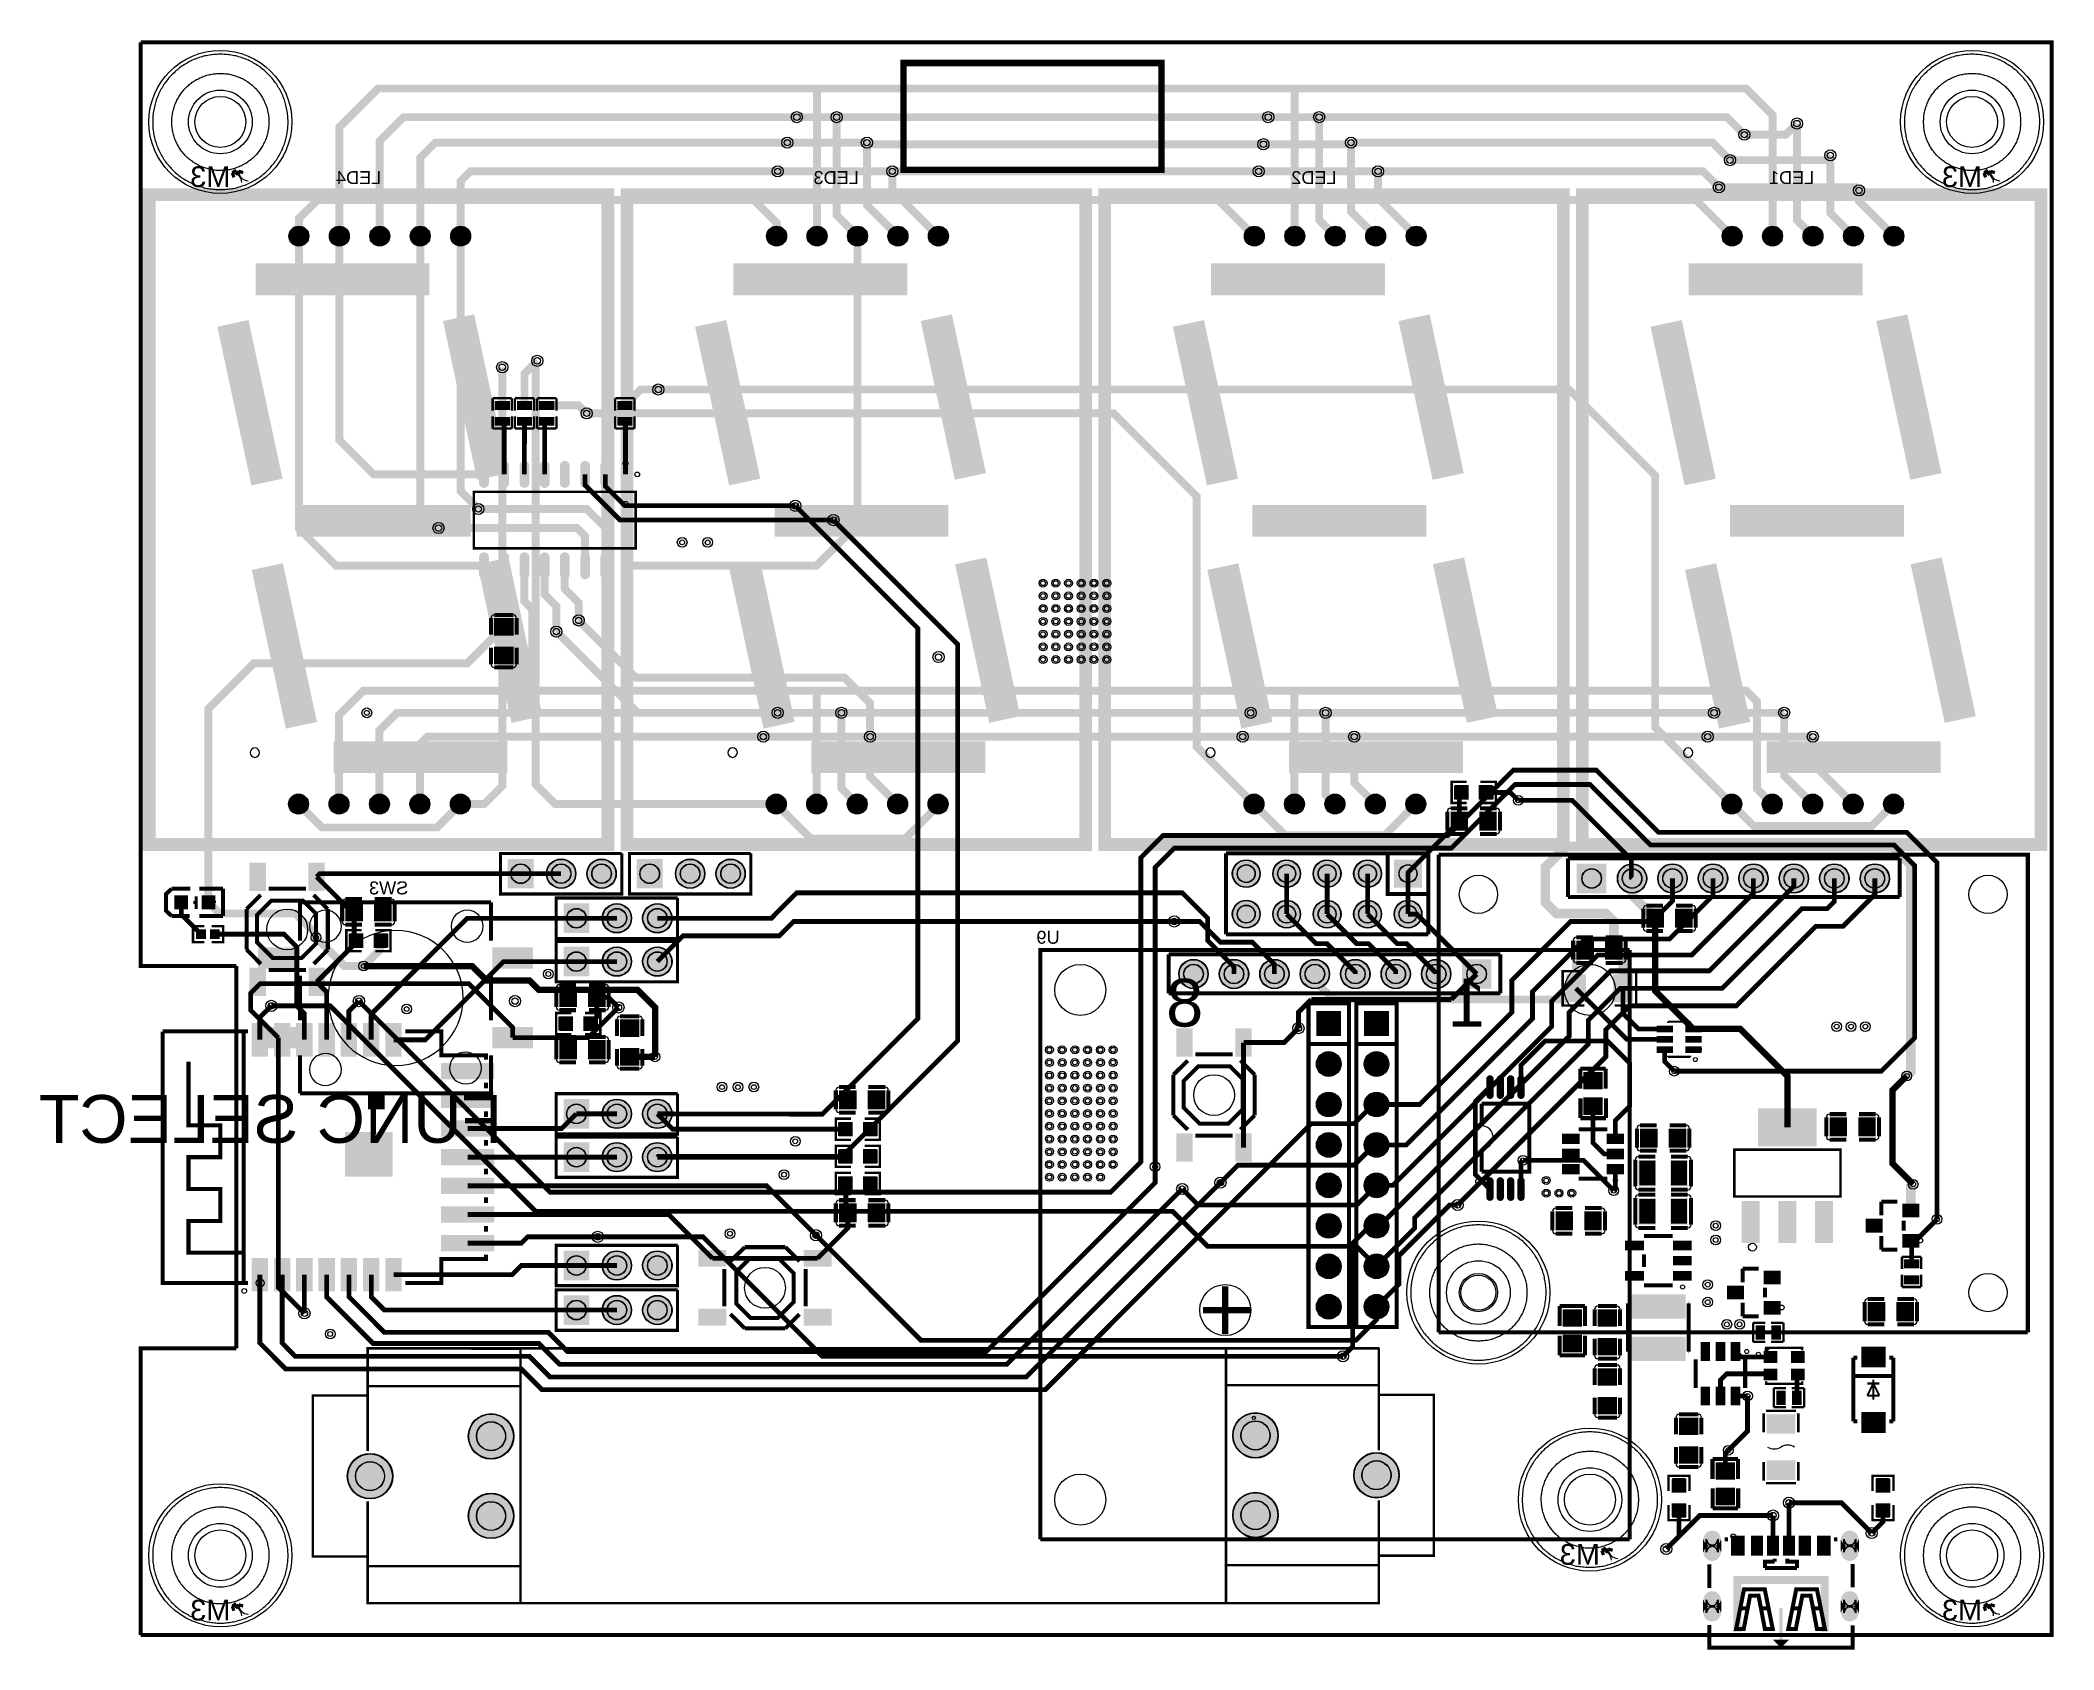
# Model space of a CAD drawing. Header units: millimetres. Extents: x -6 to 120, y -1 to 100.
import ezdxf

# ---------------------------------------------------------------- set-up
doc = ezdxf.new("R2010")
doc.units = ezdxf.units.MM
for name, color, linetype, true_color in [('BoardOutLine', 7, 'Continuous', 0xff00ff), ('BottomLayer', 7, 'Continuous', 0x0000ff), ('BottomPasteMaskLayer', 7, 'Continuous', 0x800000), ('BottomSilkLayer', 7, 'Continuous', 0x66cc33), ('BottomSolderMaskLayer', 7, 'Continuous', 0xaa00ff), ('Document', 7, 'Continuous', 0xffffff), ('Hole', 7, 'Continuous', 0x222222), ('Multi-Layer', 7, 'Continuous', 0xc0c0c0), ('TopLayer', 7, 'Continuous', 0xff0000), ('TopPasteMaskLayer', 7, 'Continuous', 0x808080), ('TopSilkLayer', 7, 'Continuous', 0xffcc00), ('TopSolderMaskLayer', 7, 'Continuous', 0x800080)]:
    doc.layers.add(name, color=color, linetype=linetype, true_color=true_color)
doc.styles.get("Standard").update_dxf_attribs({"font": 'arial.ttf'})

msp = doc.modelspace()

# ---------------------------------------------------------------- texts
at = {"layer": 'BottomSilkLayer', "text_generation_flag": 2}
for s, height, p in [('M3', 1.3, (5.63, 90.91)), ('LED4', 0.813, (15.1, 91.1)), ('LED3', 0.813, (45.09, 91.1)), ('LED2', 0.813, (75.09, 91.1)), ('LED1', 0.813, (105.09, 91.1)), ('M3', 1.3, (115.63, 90.91)), ('SW3', 0.813, (16.8, 46.5)), ('U9', 0.813, (57.7, 43.4)), ('8', 3, (66.72, 38.2)), ('1', 3, (84.5, 38.2)), ('FUNC SELECT', 3, (22.7, 30.9)), ('M3', 1.3, (91.63, 4.41)), ('M3', 1.3, (5.63, 0.91)), ('M3', 1.3, (115.63, 0.91))]:
    msp.add_text(s, height=height, dxfattribs=at).set_placement(p)

# ---------------------------------------------------------------- hatches: boundary and pattern name
at = {"layer": 'BottomLayer'}
for points in [[(9.89, 43.15), (7.39, 43.15), (7.39, 41.85), (9.89, 41.85)], [(24.61, 43.15), (22.11, 43.15), (22.11, 41.85), (24.61, 41.85)], [(9.89, 38.15), (7.39, 38.15), (7.39, 36.85), (9.89, 36.85)], [(24.61, 38.15), (22.11, 38.15), (22.11, 36.85), (24.61, 36.85)]]:
    msp.add_hatch(color=256, dxfattribs=at).paths.add_polyline_path(points)
at = {"layer": 'BottomPasteMaskLayer'}
for points in [[(9.89, 43.15), (7.39, 43.15), (7.39, 41.85), (9.89, 41.85)], [(24.61, 43.15), (22.11, 43.15), (22.11, 41.85), (24.61, 41.85)], [(9.89, 38.15), (7.39, 38.15), (7.39, 36.85), (9.89, 36.85)], [(24.61, 38.15), (22.11, 38.15), (22.11, 36.85), (24.61, 36.85)]]:
    msp.add_hatch(color=256, dxfattribs=at).paths.add_polyline_path(points)
at = {"layer": 'BottomSolderMaskLayer'}
for points in [[(9.3, 87.83, 1), (10.55, 87.83, 1)], [(11.84, 87.83, 1), (13.09, 87.83, 1)], [(14.38, 87.83, 1), (15.63, 87.83, 1)], [(16.92, 87.83, 1), (18.17, 87.83, 1)], [(19.46, 87.83, 1), (20.71, 87.83, 1)], [(39.3, 87.83, 1), (40.55, 87.83, 1)], [(41.84, 87.83, 1), (43.09, 87.83, 1)], [(44.38, 87.83, 1), (45.63, 87.83, 1)], [(46.92, 87.83, 1), (48.17, 87.83, 1)], [(49.46, 87.83, 1), (50.71, 87.83, 1)], [(69.3, 87.83, 1), (70.55, 87.83, 1)], [(71.84, 87.83, 1), (73.09, 87.83, 1)], [(74.38, 87.83, 1), (75.63, 87.83, 1)], [(76.92, 87.83, 1), (78.17, 87.83, 1)], [(79.46, 87.83, 1), (80.71, 87.83, 1)], [(99.3, 87.83, 1), (100.55, 87.83, 1)], [(101.84, 87.83, 1), (103.09, 87.83, 1)], [(104.38, 87.83, 1), (105.63, 87.83, 1)], [(106.92, 87.83, 1), (108.17, 87.83, 1)], [(109.46, 87.83, 1), (110.71, 87.83, 1)], [(9.29, 52.17, 1), (10.54, 52.17, 1)], [(11.83, 52.17, 1), (13.08, 52.17, 1)], [(14.37, 52.17, 1), (15.62, 52.17, 1)], [(16.91, 52.17, 1), (18.16, 52.17, 1)], [(19.45, 52.17, 1), (20.7, 52.17, 1)], [(39.29, 52.17, 1), (40.54, 52.17, 1)], [(41.83, 52.17, 1), (43.08, 52.17, 1)], [(44.37, 52.17, 1), (45.62, 52.17, 1)], [(46.91, 52.17, 1), (48.16, 52.17, 1)], [(49.45, 52.17, 1), (50.7, 52.17, 1)], [(69.29, 52.17, 1), (70.54, 52.17, 1)], [(71.83, 52.17, 1), (73.08, 52.17, 1)], [(74.37, 52.17, 1), (75.62, 52.17, 1)], [(76.91, 52.17, 1), (78.16, 52.17, 1)], [(79.45, 52.17, 1), (80.7, 52.17, 1)], [(99.29, 52.17, 1), (100.54, 52.17, 1)], [(101.83, 52.17, 1), (103.08, 52.17, 1)], [(104.37, 52.17, 1), (105.62, 52.17, 1)], [(106.91, 52.17, 1), (108.16, 52.17, 1)], [(109.45, 52.17, 1), (110.7, 52.17, 1)], [(23.05, 48.73), (24.67, 48.73), (24.67, 46.87), (23.05, 46.87)], [(25.47, 47.8, 1), (27.33, 47.8, 1)], [(28.01, 47.8, 1), (29.87, 47.8, 1)], [(31.15, 48.73), (32.77, 48.73), (32.77, 46.87), (31.15, 46.87)], [(33.57, 47.8, 1), (35.43, 47.8, 1)], [(36.11, 47.8, 1), (37.97, 47.8, 1)], [(68.54, 47.8, 1), (70.3, 47.8, 1)], [(71.08, 47.8, 1), (72.84, 47.8, 1)], [(73.62, 47.8, 1), (75.38, 47.8, 1)], [(76.16, 47.8, 1), (77.92, 47.8, 1)], [(80.46, 46.92), (78.7, 46.92), (78.7, 48.68), (80.46, 48.68)], [(90.18, 48.43), (92.04, 48.43), (92.04, 46.57), (90.18, 46.57)], [(92.72, 47.5, 1), (94.58, 47.5, 1)], [(95.26, 47.5, 1), (97.12, 47.5, 1)], [(97.8, 47.5, 1), (99.66, 47.5, 1)], [(100.34, 47.5, 1), (102.2, 47.5, 1)], [(102.88, 47.5, 1), (104.74, 47.5, 1)], [(105.42, 47.5, 1), (107.28, 47.5, 1)], [(107.96, 47.5, 1), (109.82, 47.5, 1)], [(26.55, 45.93), (28.17, 45.93), (28.17, 44.07), (26.55, 44.07)], [(28.97, 45, 1), (30.83, 45, 1)], [(31.51, 45, 1), (33.37, 45, 1)], [(68.54, 45.26, 1), (70.3, 45.26, 1)], [(71.08, 45.26, 1), (72.84, 45.26, 1)], [(73.62, 45.26, 1), (75.38, 45.26, 1)], [(76.16, 45.26, 1), (77.92, 45.26, 1)], [(78.7, 45.26, 1), (80.46, 45.26, 1)], [(9.92, 43.18), (7.37, 43.18), (7.37, 41.83), (9.92, 41.83)], [(24.63, 43.18), (22.08, 43.18), (22.08, 41.83), (24.63, 41.83)], [(26.55, 43.21), (28.17, 43.21), (28.17, 41.35), (26.55, 41.35)], [(28.97, 42.28, 1), (30.83, 42.28, 1)], [(31.51, 42.28, 1), (33.37, 42.28, 1)], [(65.18, 41.5, 1), (67.04, 41.5, 1)], [(67.72, 41.5, 1), (69.58, 41.5, 1)], [(70.26, 41.5, 1), (72.12, 41.5, 1)], [(72.8, 41.5, 1), (74.66, 41.5, 1)], [(75.34, 41.5, 1), (77.2, 41.5, 1)], [(77.88, 41.5, 1), (79.74, 41.5, 1)], [(80.42, 41.5, 1), (82.28, 41.5, 1)], [(84.82, 42.43), (82.96, 42.43), (82.96, 40.58), (84.82, 40.58)], [(9.92, 38.18), (7.37, 38.18), (7.37, 36.83), (9.92, 36.83)], [(24.63, 38.18), (22.08, 38.18), (22.08, 36.83), (24.63, 36.83)], [(75.38, 39.17), (75.38, 37.61), (73.82, 37.61), (73.82, 39.17)], [(78.38, 39.17), (78.38, 37.61), (76.82, 37.61), (76.82, 39.17)], [(73.82, 35.85, 1), (75.38, 35.85, 1)], [(76.82, 35.85, 1), (78.38, 35.85, 1)], [(26.55, 33.65), (28.17, 33.65), (28.17, 31.79), (26.55, 31.79)], [(28.97, 32.72, 1), (30.83, 32.72, 1)], [(31.51, 32.72, 1), (33.37, 32.72, 1)], [(73.82, 33.31, 1), (75.38, 33.31, 1)], [(76.82, 33.31, 1), (78.38, 33.31, 1)], [(26.55, 30.93), (28.17, 30.93), (28.17, 29.07), (26.55, 29.07)], [(28.97, 30, 1), (30.83, 30, 1)], [(31.51, 30, 1), (33.37, 30, 1)], [(73.82, 30.77, 1), (75.38, 30.77, 1)], [(76.82, 30.77, 1), (78.38, 30.77, 1)], [(73.82, 28.23, 1), (75.38, 28.23, 1)], [(76.82, 28.23, 1), (78.38, 28.23, 1)], [(73.82, 25.69, 1), (75.38, 25.69, 1)], [(76.82, 25.69, 1), (78.38, 25.69, 1)], [(26.55, 24.13), (28.17, 24.13), (28.17, 22.27), (26.55, 22.27)], [(28.97, 23.2, 1), (30.83, 23.2, 1)], [(31.51, 23.2, 1), (33.37, 23.2, 1)], [(73.82, 23.15, 1), (75.38, 23.15, 1)], [(76.82, 23.15, 1), (78.38, 23.15, 1)], [(26.55, 21.33), (28.17, 21.33), (28.17, 19.47), (26.55, 19.47)], [(28.97, 20.4, 1), (30.83, 20.4, 1)], [(31.51, 20.4, 1), (33.37, 20.4, 1)], [(73.82, 20.61, 1), (75.38, 20.61, 1)], [(76.82, 20.61, 1), (78.38, 20.61, 1)], [(68.58, 12.53, 1), (71.43, 12.53, 1)], [(20.58, 12.47, 1), (23.43, 12.47, 1)], [(12.98, 9.97, 1), (15.83, 9.97, 1)], [(76.18, 10.03, 1), (79.03, 10.03, 1)], [(20.58, 7.48, 1), (23.43, 7.48, 1)], [(68.58, 7.53, 1), (71.43, 7.53, 1)], [(99.26, 6.01, -0.785398), (98.11, 6.01), (98.11, 5.19, -0.785398), (99.26, 5.19)], [(107.9, 6.01, -0.785398), (106.74, 6.01), (106.74, 5.19, -0.785398), (107.9, 5.19)], [(99.26, 2.21, -0.785398), (98.11, 2.21), (98.11, 1.39, -0.785398), (99.26, 1.39)], [(107.9, 2.21, -0.785398), (106.74, 2.21), (106.74, 1.39, -0.785398), (107.9, 1.39)]]:
    msp.add_hatch(color=256, dxfattribs=at).paths.add_polyline_path(points)
at = {"layer": 'Document'}
for points in [[(2.21, 46.05), (2.87, 46.05), (2.87, 45.9), (2.21, 45.9)], [(4.06, 46.1), (4.72, 46.1), (4.72, 45.95), (4.06, 45.95)], [(4.34, 45.72), (4.34, 46.39), (4.49, 46.39), (4.49, 45.72)], [(102.4, 18.05), (101.98, 18.05), (101.98, 17.66)], [(109.02, 18.11), (109.02, 16.84), (108.61, 16.84), (108.61, 18.11)], [(102.27, 17.51), (102.29, 17.51), (102.29, 17.19), (102.27, 17.19)], [(102.29, 17.51), (102.31, 17.51), (102.31, 17.19), (102.29, 17.19)], [(102.29, 16.47), (102.31, 16.47), (102.31, 16.23), (102.29, 16.23)], [(102.31, 17.51), (102.33, 17.51), (102.33, 17.19), (102.31, 17.19)], [(102.31, 16.47), (102.33, 16.47), (102.33, 16.21), (102.31, 16.21)], [(102.33, 17.51), (102.35, 17.51), (102.35, 17.19), (102.33, 17.19)], [(102.33, 16.49), (102.35, 16.49), (102.35, 16.41), (102.33, 16.41)], [(102.35, 17.51), (102.37, 17.51), (102.37, 17.47), (102.35, 17.47)], [(102.35, 17.37), (102.37, 17.37), (102.37, 17.33), (102.35, 17.33)], [(102.35, 16.51), (102.37, 16.51), (102.37, 16.43), (102.35, 16.43)], [(102.37, 17.51), (102.39, 17.51), (102.39, 17.47), (102.37, 17.47)], [(102.37, 17.37), (102.39, 17.37), (102.39, 17.31), (102.37, 17.31)], [(102.37, 16.51), (102.39, 16.51), (102.39, 16.45), (102.37, 16.45)], [(102.39, 17.51), (102.41, 17.51), (102.41, 17.47), (102.39, 17.47)], [(102.39, 17.37), (102.41, 17.37), (102.41, 17.29), (102.39, 17.29)], [(102.39, 16.51), (102.41, 16.51), (102.41, 16.47), (102.39, 16.47)], [(102.41, 17.51), (102.43, 17.51), (102.43, 17.45), (102.41, 17.45)], [(102.41, 17.39), (102.43, 17.39), (102.43, 17.25), (102.41, 17.25)], [(102.41, 16.51), (102.43, 16.51), (102.43, 16.47), (102.41, 16.47)], [(102.43, 17.51), (102.45, 17.51), (102.45, 17.35), (102.43, 17.35)], [(102.43, 17.33), (102.45, 17.33), (102.45, 17.21), (102.43, 17.21)], [(102.43, 16.51), (102.45, 16.51), (102.45, 16.47), (102.43, 16.47)], [(102.45, 17.49), (102.47, 17.49), (102.47, 17.35), (102.45, 17.35)], [(102.45, 17.31), (102.47, 17.31), (102.47, 17.19), (102.45, 17.19)], [(102.45, 16.51), (102.47, 16.51), (102.47, 16.47), (102.45, 16.47)], [(102.47, 17.49), (102.49, 17.49), (102.49, 17.37), (102.47, 17.37)], [(102.47, 17.29), (102.49, 17.29), (102.49, 17.19), (102.47, 17.19)], [(102.47, 16.51), (102.49, 16.51), (102.49, 16.45), (102.47, 16.45)], [(102.49, 17.25), (102.51, 17.25), (102.51, 17.19), (102.49, 17.19)], [(102.49, 16.51), (102.51, 16.51), (102.51, 16.45), (102.49, 16.45)], [(102.51, 17.21), (102.53, 17.21), (102.53, 17.19), (102.51, 17.19)], [(102.51, 16.49), (102.53, 16.49), (102.53, 16.45), (102.51, 16.45)], [(102.55, 17.33), (102.57, 17.33), (102.57, 17.29), (102.55, 17.29)], [(102.57, 17.33), (102.59, 17.33), (102.59, 17.29), (102.57, 17.29)], [(102.59, 17.33), (102.61, 17.33), (102.61, 17.29), (102.59, 17.29)], [(102.61, 17.33), (102.63, 17.33), (102.63, 17.29), (102.61, 17.29)], [(102.63, 17.33), (102.65, 17.33), (102.65, 17.29), (102.63, 17.29)], [(102.65, 17.33), (102.67, 17.33), (102.67, 17.29), (102.65, 17.29)], [(102.67, 17.33), (102.69, 17.33), (102.69, 17.29), (102.67, 17.29)], [(103.73, 17.41), (103.75, 17.41), (103.75, 17.37), (103.73, 17.37)], [(103.75, 17.41), (103.77, 17.41), (103.77, 17.37), (103.75, 17.37)], [(103.77, 17.41), (103.79, 17.41), (103.79, 17.37), (103.77, 17.37)], [(103.79, 17.41), (103.81, 17.41), (103.81, 17.37), (103.79, 17.37)], [(103.81, 17.41), (103.83, 17.41), (103.83, 17.37), (103.81, 17.37)], [(103.83, 17.41), (103.85, 17.41), (103.85, 17.37), (103.83, 17.37)], [(103.85, 17.41), (103.87, 17.41), (103.87, 17.37), (103.85, 17.37)], [(103.89, 17.45), (103.91, 17.45), (103.91, 17.39), (103.89, 17.39)], [(103.91, 17.49), (103.93, 17.49), (103.93, 17.37), (103.91, 17.37)], [(103.91, 17.31), (103.93, 17.31), (103.93, 17.23), (103.91, 17.23)], [(103.93, 17.49), (103.95, 17.49), (103.95, 17.35), (103.93, 17.35)], [(103.93, 17.33), (103.95, 17.33), (103.95, 17.21), (103.93, 17.21)], [(103.95, 17.51), (103.97, 17.51), (103.97, 17.19), (103.95, 17.19)], [(103.97, 17.51), (103.99, 17.51), (103.99, 17.45), (103.97, 17.45)], [(103.97, 17.39), (103.99, 17.39), (103.99, 17.19), (103.97, 17.19)], [(103.99, 17.51), (104.01, 17.51), (104.01, 17.47), (103.99, 17.47)], [(103.99, 17.37), (104.01, 17.37), (104.01, 17.31), (103.99, 17.31)], [(103.99, 17.23), (104.01, 17.23), (104.01, 17.19), (103.99, 17.19)], [(103.99, 16.09), (103.99, 16.64), (104.14, 16.64), (104.14, 16.09), (104.13, 16.09)], [(104.01, 17.51), (104.03, 17.51), (104.03, 17.47), (104.01, 17.47)], [(104.01, 17.37), (104.03, 17.37), (104.03, 17.33), (104.01, 17.33)], [(104.01, 17.23), (104.03, 17.23), (104.03, 17.19), (104.01, 17.19)], [(104.03, 17.51), (104.05, 17.51), (104.05, 17.47), (104.03, 17.47)], [(104.03, 17.37), (104.05, 17.37), (104.05, 17.33), (104.03, 17.33)], [(104.03, 17.23), (104.05, 17.23), (104.05, 17.19), (104.03, 17.19)], [(104.05, 17.51), (104.07, 17.51), (104.07, 17.19), (104.05, 17.19)], [(104.07, 17.51), (104.09, 17.51), (104.09, 17.19), (104.07, 17.19)], [(104.09, 17.51), (104.11, 17.51), (104.11, 17.19), (104.09, 17.19)], [(104.11, 17.51), (104.13, 17.51), (104.13, 17.19), (104.11, 17.19)], [(102.25, 16.39), (102.27, 16.39), (102.27, 16.31), (102.25, 16.31)], [(102.27, 16.43), (102.29, 16.43), (102.29, 16.25), (102.27, 16.25)], [(102.33, 16.29), (102.35, 16.29), (102.35, 16.21), (102.33, 16.21)], [(102.35, 16.25), (102.37, 16.25), (102.37, 16.19), (102.35, 16.19)], [(102.37, 16.25), (102.39, 16.25), (102.39, 16.19), (102.37, 16.19)], [(102.39, 16.23), (102.41, 16.23), (102.41, 16.19), (102.39, 16.19)], [(102.41, 16.35), (102.43, 16.35), (102.43, 16.31), (102.41, 16.31)], [(102.41, 16.23), (102.43, 16.23), (102.43, 16.19), (102.41, 16.19)], [(102.43, 16.35), (102.45, 16.35), (102.45, 16.31), (102.43, 16.31)], [(102.43, 16.23), (102.45, 16.23), (102.45, 16.19), (102.43, 16.19)], [(102.45, 16.35), (102.47, 16.35), (102.47, 16.31), (102.45, 16.31)], [(102.45, 16.23), (102.47, 16.23), (102.47, 16.19), (102.45, 16.19)], [(102.47, 16.35), (102.49, 16.35), (102.49, 16.19), (102.47, 16.19)], [(102.49, 16.35), (102.51, 16.35), (102.51, 16.19), (102.49, 16.19)], [(102.51, 16.35), (102.53, 16.35), (102.53, 16.21), (102.51, 16.21)], [(102.53, 16.35), (102.55, 16.35), (102.55, 16.21), (102.53, 16.21)], [(102.59, 16.33), (102.61, 16.33), (102.61, 16.29), (102.59, 16.29)], [(102.61, 16.33), (102.63, 16.33), (102.63, 16.29), (102.61, 16.29)], [(102.63, 16.33), (102.65, 16.33), (102.65, 16.29), (102.63, 16.29)], [(102.65, 16.33), (102.67, 16.33), (102.67, 16.29), (102.65, 16.29)], [(102.67, 16.33), (102.69, 16.33), (102.69, 16.29), (102.67, 16.29)], [(102.69, 16.33), (102.71, 16.33), (102.71, 16.29), (102.69, 16.29)], [(102.71, 16.33), (102.73, 16.33), (102.73, 16.29), (102.71, 16.29)], [(103.79, 16.42), (104.34, 16.42), (104.34, 16.27), (103.79, 16.27), (103.79, 16.28)], [(109.02, 14), (109.02, 12.73), (108.61, 12.73), (108.61, 14)], [(109.45, 13.13), (108.18, 13.13), (108.18, 13.53), (109.45, 13.53)], [(100, 0.2), (100, 3.7), (100.5, 3.7), (100.5, 0.2)], [(100.5, 3.7), (105.5, 3.7), (105.5, 3.2), (100.5, 3.2)], [(106, 0.2), (106, 3.7), (105.5, 3.7), (105.5, 0.2)], [(103, -0.3), (102.9, -0.3), (102.9, 1.7), (103.1, 1.7), (103.1, -0.3)], [(102.5, -0.3), (103.5, -0.3), (103, -0.8)]]:
    msp.add_hatch(color=256, dxfattribs=at).paths.add_polyline_path(points)
at = {"layer": 'Multi-Layer'}
for points in [[(9.33, 87.83, 1), (10.53, 87.83, 1)], [(11.87, 87.83, 1), (13.07, 87.83, 1)], [(14.41, 87.83, 1), (15.61, 87.83, 1)], [(16.95, 87.83, 1), (18.15, 87.83, 1)], [(19.49, 87.83, 1), (20.69, 87.83, 1)], [(39.33, 87.83, 1), (40.53, 87.83, 1)], [(41.87, 87.83, 1), (43.07, 87.83, 1)], [(44.41, 87.83, 1), (45.61, 87.83, 1)], [(46.95, 87.83, 1), (48.15, 87.83, 1)], [(49.49, 87.83, 1), (50.69, 87.83, 1)], [(69.33, 87.83, 1), (70.53, 87.83, 1)], [(71.87, 87.83, 1), (73.07, 87.83, 1)], [(74.41, 87.83, 1), (75.61, 87.83, 1)], [(76.95, 87.83, 1), (78.15, 87.83, 1)], [(79.49, 87.83, 1), (80.69, 87.83, 1)], [(99.33, 87.83, 1), (100.53, 87.83, 1)], [(101.87, 87.83, 1), (103.07, 87.83, 1)], [(104.41, 87.83, 1), (105.61, 87.83, 1)], [(106.95, 87.83, 1), (108.15, 87.83, 1)], [(109.49, 87.83, 1), (110.69, 87.83, 1)], [(9.31, 52.17, 1), (10.51, 52.17, 1)], [(11.85, 52.17, 1), (13.05, 52.17, 1)], [(14.39, 52.17, 1), (15.59, 52.17, 1)], [(16.93, 52.17, 1), (18.13, 52.17, 1)], [(19.47, 52.17, 1), (20.67, 52.17, 1)], [(39.31, 52.17, 1), (40.51, 52.17, 1)], [(41.85, 52.17, 1), (43.05, 52.17, 1)], [(44.39, 52.17, 1), (45.59, 52.17, 1)], [(46.93, 52.17, 1), (48.13, 52.17, 1)], [(49.47, 52.17, 1), (50.67, 52.17, 1)], [(69.31, 52.17, 1), (70.51, 52.17, 1)], [(71.85, 52.17, 1), (73.05, 52.17, 1)], [(74.39, 52.17, 1), (75.59, 52.17, 1)], [(76.93, 52.17, 1), (78.13, 52.17, 1)], [(79.47, 52.17, 1), (80.67, 52.17, 1)], [(99.31, 52.17, 1), (100.51, 52.17, 1)], [(101.85, 52.17, 1), (103.05, 52.17, 1)], [(104.39, 52.17, 1), (105.59, 52.17, 1)], [(106.93, 52.17, 1), (108.13, 52.17, 1)], [(109.47, 52.17, 1), (110.67, 52.17, 1)], [(23.07, 48.7), (24.65, 48.7), (24.65, 46.9), (23.07, 46.9)], [(25.5, 47.8, 1), (27.3, 47.8, 1)], [(28.04, 47.8, 1), (29.84, 47.8, 1)], [(31.17, 48.7), (32.75, 48.7), (32.75, 46.9), (31.17, 46.9)], [(33.6, 47.8, 1), (35.4, 47.8, 1)], [(36.14, 47.8, 1), (37.94, 47.8, 1)], [(68.57, 47.8, 1), (70.27, 47.8, 1)], [(71.11, 47.8, 1), (72.81, 47.8, 1)], [(73.65, 47.8, 1), (75.35, 47.8, 1)], [(76.19, 47.8, 1), (77.89, 47.8, 1)], [(80.43, 46.95), (78.73, 46.95), (78.73, 48.65), (80.43, 48.65)], [(90.21, 48.4), (92.01, 48.4), (92.01, 46.6), (90.21, 46.6)], [(92.75, 47.5, 1), (94.55, 47.5, 1)], [(95.29, 47.5, 1), (97.09, 47.5, 1)], [(97.83, 47.5, 1), (99.63, 47.5, 1)], [(100.37, 47.5, 1), (102.17, 47.5, 1)], [(102.91, 47.5, 1), (104.71, 47.5, 1)], [(105.45, 47.5, 1), (107.25, 47.5, 1)], [(107.99, 47.5, 1), (109.79, 47.5, 1)], [(26.57, 45.9), (28.15, 45.9), (28.15, 44.1), (26.57, 44.1)], [(29, 45, 1), (30.8, 45, 1)], [(31.54, 45, 1), (33.34, 45, 1)], [(68.57, 45.26, 1), (70.27, 45.26, 1)], [(71.11, 45.26, 1), (72.81, 45.26, 1)], [(73.65, 45.26, 1), (75.35, 45.26, 1)], [(76.19, 45.26, 1), (77.89, 45.26, 1)], [(78.73, 45.26, 1), (80.43, 45.26, 1)], [(26.57, 43.18), (28.15, 43.18), (28.15, 41.38), (26.57, 41.38)], [(29, 42.28, 1), (30.8, 42.28, 1)], [(31.54, 42.28, 1), (33.34, 42.28, 1)], [(65.21, 41.5, 1), (67.01, 41.5, 1)], [(67.75, 41.5, 1), (69.55, 41.5, 1)], [(70.29, 41.5, 1), (72.09, 41.5, 1)], [(72.83, 41.5, 1), (74.63, 41.5, 1)], [(75.37, 41.5, 1), (77.17, 41.5, 1)], [(77.91, 41.5, 1), (79.71, 41.5, 1)], [(80.45, 41.5, 1), (82.25, 41.5, 1)], [(84.79, 42.4), (82.99, 42.4), (82.99, 40.6), (84.79, 40.6)], [(75.35, 39.14), (75.35, 37.64), (73.85, 37.64), (73.85, 39.14)], [(78.35, 39.14), (78.35, 37.64), (76.85, 37.64), (76.85, 39.14)], [(73.85, 35.85, 1), (75.35, 35.85, 1)], [(76.85, 35.85, 1), (78.35, 35.85, 1)], [(26.57, 33.62), (28.15, 33.62), (28.15, 31.82), (26.57, 31.82)], [(29, 32.72, 1), (30.8, 32.72, 1)], [(31.54, 32.72, 1), (33.34, 32.72, 1)], [(73.85, 33.31, 1), (75.35, 33.31, 1)], [(76.85, 33.31, 1), (78.35, 33.31, 1)], [(26.57, 30.9), (28.15, 30.9), (28.15, 29.1), (26.57, 29.1)], [(29, 30, 1), (30.8, 30, 1)], [(31.54, 30, 1), (33.34, 30, 1)], [(73.85, 30.77, 1), (75.35, 30.77, 1)], [(76.85, 30.77, 1), (78.35, 30.77, 1)], [(73.85, 28.23, 1), (75.35, 28.23, 1)], [(76.85, 28.23, 1), (78.35, 28.23, 1)], [(73.85, 25.69, 1), (75.35, 25.69, 1)], [(76.85, 25.69, 1), (78.35, 25.69, 1)], [(26.57, 24.1), (28.15, 24.1), (28.15, 22.3), (26.57, 22.3)], [(29, 23.2, 1), (30.8, 23.2, 1)], [(31.54, 23.2, 1), (33.34, 23.2, 1)], [(73.85, 23.15, 1), (75.35, 23.15, 1)], [(76.85, 23.15, 1), (78.35, 23.15, 1)], [(26.57, 21.3), (28.15, 21.3), (28.15, 19.5), (26.57, 19.5)], [(29, 20.4, 1), (30.8, 20.4, 1)], [(31.54, 20.4, 1), (33.34, 20.4, 1)], [(73.85, 20.61, 1), (75.35, 20.61, 1)], [(76.85, 20.61, 1), (78.35, 20.61, 1)], [(68.6, 12.53, 1), (71.4, 12.53, 1)], [(20.6, 12.47, 1), (23.4, 12.47, 1)], [(76.2, 10.03, 1), (79, 10.03, 1)], [(13, 9.97, 1), (15.8, 9.97, 1)], [(20.6, 7.48, 1), (23.4, 7.48, 1)], [(68.6, 7.53, 1), (71.4, 7.53, 1)], [(99.23, 6, -0.785398), (98.13, 6), (98.13, 5.2, -0.785398), (99.23, 5.2)], [(107.87, 6, -0.785398), (106.77, 6), (106.77, 5.2, -0.785398), (107.87, 5.2)], [(99.23, 2.2, -0.785398), (98.13, 2.2), (98.13, 1.4, -0.785398), (99.23, 1.4)], [(107.87, 2.2, -0.785398), (106.77, 2.2), (106.77, 1.4, -0.785398), (107.87, 1.4)]]:
    msp.add_hatch(color=256, dxfattribs=at).paths.add_polyline_path(points)
at = {"layer": 'TopLayer'}
for points in [[(23.1, 77.45), (23.1, 76.95), (22.3, 76.95), (22.3, 77.45)], [(24.5, 77.45), (24.5, 76.95), (23.7, 76.95), (23.7, 77.45)], [(25.9, 77.45), (25.9, 76.95), (25.1, 76.95), (25.1, 77.45)], [(30.8, 77.45), (30.8, 76.95), (30, 76.95), (30, 77.45)], [(23.1, 76.45), (23.1, 75.95), (22.3, 75.95), (22.3, 76.45)], [(24.5, 76.45), (24.5, 75.95), (23.7, 75.95), (23.7, 76.45)], [(25.9, 76.45), (25.9, 75.95), (25.1, 75.95), (25.1, 76.45)], [(30.8, 76.45), (30.8, 75.95), (30, 75.95), (30, 76.45)], [(21.83, 72.28, -0.785398), (21.27, 72.28), (21.27, 73.47, -0.785398), (21.83, 73.47)], [(23.1, 72.28, -0.785398), (22.54, 72.28), (22.54, 73.47, -0.785398), (23.1, 73.47)], [(24.37, 72.28, -0.785398), (23.81, 72.28), (23.81, 73.47, -0.785398), (24.37, 73.47)], [(25.64, 72.28, -0.785398), (25.08, 72.28), (25.08, 73.47, -0.785398), (25.64, 73.47)], [(26.91, 72.28, -0.785398), (26.35, 72.28), (26.35, 73.47, -0.785398), (26.91, 73.47)], [(28.18, 72.28, -0.785398), (27.62, 72.28), (27.62, 73.47, -0.785398), (28.18, 73.47)], [(29.45, 72.28, -0.785398), (28.89, 72.28), (28.89, 73.47, -0.785398), (29.45, 73.47)], [(30.72, 72.28, -0.785398), (30.16, 72.28), (30.16, 73.47, -0.785398), (30.72, 73.47)], [(21.83, 66.54, -0.785398), (21.27, 66.54), (21.27, 67.72, -0.785398), (21.83, 67.72)], [(23.1, 66.54, -0.785398), (22.54, 66.54), (22.54, 67.72, -0.785398), (23.1, 67.72)], [(24.37, 66.54, -0.785398), (23.81, 66.54), (23.81, 67.72, -0.785398), (24.37, 67.72)], [(25.64, 66.54, -0.785398), (25.08, 66.54), (25.08, 67.72, -0.785398), (25.64, 67.72)], [(26.91, 66.54, -0.785398), (26.35, 66.54), (26.35, 67.72, -0.785398), (26.91, 67.72)], [(28.18, 66.54, -0.785398), (27.62, 66.54), (27.62, 67.72, -0.785398), (28.18, 67.72)], [(29.45, 66.54, -0.785398), (28.89, 66.54), (28.89, 67.72, -0.785398), (29.45, 67.72)], [(30.72, 66.54, -0.785398), (30.16, 66.54), (30.16, 67.72, -0.785398), (30.72, 67.72)], [(22.25, 62.8), (22.25, 63.8), (23.35, 63.8), (23.35, 62.8)], [(22.25, 61), (22.25, 62), (23.35, 62), (23.35, 61)], [(83.35, 52.47), (83.35, 53.33), (82.54, 53.33), (82.54, 52.47)], [(84.05, 52.47), (84.05, 53.33), (84.86, 53.33), (84.86, 52.47)], [(83.3, 50.55), (82.3, 50.55), (82.3, 51.65), (83.3, 51.65)], [(85.1, 50.55), (84.1, 50.55), (84.1, 51.65), (85.1, 51.65)], [(7.85, 48.45), (7.85, 46.75), (6.85, 46.75), (6.85, 48.45)], [(11.55, 48.45), (11.55, 46.75), (10.55, 46.75), (10.55, 48.45)], [(2.15, 45.6), (2.15, 46.4), (2.95, 46.4), (2.95, 45.6)], [(3.85, 45.6), (3.85, 46.4), (4.65, 46.4), (4.65, 45.6)], [(13.9, 44.85), (12.9, 44.85), (12.9, 45.95), (13.9, 45.95)], [(15.7, 44.85), (14.7, 44.85), (14.7, 45.95), (15.7, 45.95)], [(95.6, 44.45), (94.6, 44.45), (94.6, 45.55), (95.6, 45.55)], [(97.4, 44.45), (96.4, 44.45), (96.4, 45.55), (97.4, 45.55)], [(4.07, 43.73), (4.07, 44.27), (3.51, 44.27), (3.51, 43.73)], [(4.37, 43.73), (4.37, 44.27), (4.94, 44.27), (4.94, 43.73)], [(13.95, 43.17), (13.95, 44.03), (13.14, 44.03), (13.14, 43.17)], [(14.65, 43.17), (14.65, 44.03), (15.46, 44.03), (15.46, 43.17)], [(90.2, 43.55), (91.2, 43.55), (91.2, 42.45), (90.2, 42.45)], [(92, 43.55), (93, 43.55), (93, 42.45), (92, 42.45)], [(7.85, 41.85), (7.85, 40.15), (6.85, 40.15), (6.85, 41.85)], [(11.55, 41.85), (11.55, 40.15), (10.55, 40.15), (10.55, 41.85)], [(26.34, 40.58), (27.34, 40.58), (27.34, 39.48), (26.34, 39.48)], [(28.14, 40.58), (29.14, 40.58), (29.14, 39.48), (28.14, 39.48)], [(90.73, 41.45), (90.73, 39.75), (89.52, 39.75), (89.52, 41.45)], [(92.48, 41.45), (92.48, 39.75), (93.68, 39.75), (93.68, 41.45)], [(6.98, 36.37), (6.98, 38.37), (7.98, 38.37), (7.98, 36.37)], [(8.38, 36.37), (8.38, 38.37), (9.38, 38.37), (9.38, 36.37)], [(9.78, 36.37), (9.78, 38.37), (10.78, 38.37), (10.78, 36.37)], [(11.17, 36.37), (11.17, 38.37), (12.17, 38.37), (12.17, 36.37)], [(12.57, 36.37), (12.57, 38.37), (13.57, 38.37), (13.57, 36.37)], [(13.98, 36.37), (13.98, 38.37), (14.98, 38.37), (14.98, 36.37)], [(15.38, 36.37), (15.38, 38.37), (16.38, 38.37), (16.38, 36.37)], [(27.13, 38.82), (27.13, 37.96), (26.32, 37.96), (26.32, 38.82)], [(27.83, 38.82), (27.83, 37.96), (28.63, 37.96), (28.63, 38.82)], [(31.25, 38.6), (31.25, 37.6), (30.15, 37.6), (30.15, 38.6)], [(66.05, 38.05), (66.05, 36.35), (65.05, 36.35), (65.05, 38.05)], [(69.75, 38.05), (69.75, 36.35), (68.75, 36.35), (68.75, 38.05)], [(95.25, 37.85), (95.25, 38.25), (96.15, 38.25), (96.15, 37.85)], [(97.05, 37.85), (97.05, 38.25), (97.95, 38.25), (97.95, 37.85)], [(27.34, 36.2), (26.34, 36.2), (26.34, 37.3), (27.34, 37.3)], [(29.14, 36.2), (28.14, 36.2), (28.14, 37.3), (29.14, 37.3)], [(31.25, 36.8), (31.25, 35.8), (30.15, 35.8), (30.15, 36.8)], [(95.25, 37.2), (95.25, 37.6), (96.15, 37.6), (96.15, 37.2)], [(95.25, 36.55), (95.25, 36.95), (96.15, 36.95), (96.15, 36.55)], [(97.05, 37.2), (97.05, 37.6), (97.95, 37.6), (97.95, 37.2)], [(97.05, 36.55), (97.05, 36.95), (97.95, 36.95), (97.95, 36.55)], [(18.93, 34.9), (18.93, 35.9), (22.13, 35.9), (22.13, 34.9)], [(43.9, 34.15), (44.9, 34.15), (44.9, 33.05), (43.9, 33.05)], [(45.7, 34.15), (46.7, 34.15), (46.7, 33.05), (45.7, 33.05)], [(84.93, 33.85, -0.785398), (84.53, 33.85), (84.53, 34.95, -0.785398), (84.93, 34.95)], [(85.58, 33.85, -0.785398), (85.18, 33.85), (85.18, 34.95, -0.785398), (85.58, 34.95)], [(86.23, 33.85, -0.785398), (85.83, 33.85), (85.83, 34.95, -0.785398), (86.23, 34.95)], [(86.88, 33.85, -0.785398), (86.48, 33.85), (86.48, 34.95, -0.785398), (86.88, 34.95)], [(91.75, 35.3), (91.75, 34.3), (90.65, 34.3), (90.65, 35.3)], [(14.3, 33.03), (14.3, 34.03), (15.3, 34.03), (15.3, 33.03)], [(18.93, 33.1), (18.93, 34.1), (22.13, 34.1), (22.13, 33.1)], [(91.75, 33.7), (91.75, 32.7), (90.65, 32.7), (90.65, 33.7)], [(105.2, 30.7), (101.6, 30.7), (101.6, 33.04), (105.2, 33.04)], [(18.93, 31.3), (18.93, 32.3), (22.13, 32.3), (22.13, 31.3)], [(44.69, 31.32), (44.69, 32.19), (43.88, 32.19), (43.88, 31.32)], [(45.39, 31.32), (45.39, 32.19), (46.19, 32.19), (46.19, 31.32)], [(94.2, 31.75), (95.2, 31.75), (95.2, 30.65), (94.2, 30.65)], [(96, 31.75), (97, 31.75), (97, 30.65), (96, 30.65)], [(107.1, 31.35), (106.1, 31.35), (106.1, 32.45), (107.1, 32.45)], [(108.9, 31.35), (107.9, 31.35), (107.9, 32.45), (108.9, 32.45)], [(12.85, 28.8), (12.85, 31.55), (15.8, 31.55), (15.8, 28.8)], [(18.93, 29.5), (18.93, 30.5), (22.13, 30.5), (22.13, 29.5)], [(44.69, 29.62), (44.69, 30.48), (43.88, 30.48), (43.88, 29.62)], [(45.39, 29.62), (45.39, 30.48), (46.19, 30.48), (46.19, 29.62)], [(66.05, 31.45), (66.05, 29.75), (65.05, 29.75), (65.05, 31.45)], [(69.75, 31.45), (69.75, 29.75), (68.75, 29.75), (68.75, 31.45)], [(90.3, 30.88), (89.3, 30.88), (89.3, 31.43), (90.3, 31.43)], [(90.3, 29.93), (89.3, 29.93), (89.3, 30.48), (90.3, 30.48)], [(93.1, 30.88), (92.1, 30.88), (92.1, 31.43), (93.1, 31.43)], [(93.1, 29.93), (92.1, 29.93), (92.1, 30.48), (93.1, 30.48)], [(90.3, 28.98), (89.3, 28.98), (89.3, 29.53), (90.3, 29.53)], [(93.1, 28.98), (92.1, 28.98), (92.1, 29.53), (93.1, 29.53)], [(94.1, 29.78), (95.1, 29.78), (95.1, 28.23), (94.1, 28.23)], [(96.1, 29.78), (97.1, 29.78), (97.1, 28.23), (96.1, 28.23)], [(18.93, 27.7), (18.93, 28.7), (22.13, 28.7), (22.13, 27.7)], [(44.69, 27.91), (44.69, 28.78), (43.88, 28.78), (43.88, 27.91)], [(45.39, 27.91), (45.39, 28.78), (46.19, 28.78), (46.19, 27.91)], [(84.93, 27.45, -0.785398), (84.53, 27.45), (84.53, 28.55, -0.785398), (84.93, 28.55)], [(85.58, 27.45, -0.785398), (85.18, 27.45), (85.18, 28.55, -0.785398), (85.58, 28.55)], [(86.23, 27.45, -0.785398), (85.83, 27.45), (85.83, 28.55, -0.785398), (86.23, 28.55)], [(86.88, 27.45, -0.785398), (86.48, 27.45), (86.48, 28.55, -0.785398), (86.88, 28.55)], [(18.93, 25.9), (18.93, 26.9), (22.13, 26.9), (22.13, 25.9)], [(44.9, 25.95), (43.9, 25.95), (43.9, 27.05), (44.9, 27.05)], [(46.7, 25.95), (45.7, 25.95), (45.7, 27.05), (46.7, 27.05)], [(94.1, 27.38), (95.1, 27.38), (95.1, 25.83), (94.1, 25.83)], [(96.1, 27.38), (97.1, 27.38), (97.1, 25.83), (96.1, 25.83)], [(101.65, 27.18), (101.65, 24.68), (100.55, 24.68), (100.55, 27.18)], [(103.95, 27.18), (103.95, 24.68), (102.85, 24.68), (102.85, 27.18)], [(106.25, 27.18), (106.25, 24.68), (105.15, 24.68), (105.15, 27.18)], [(111.65, 26.25), (110.65, 26.25), (110.65, 27.05), (111.65, 27.05)], [(88.9, 26.55), (89.9, 26.55), (89.9, 25.45), (88.9, 25.45)], [(90.7, 26.55), (91.7, 26.55), (91.7, 25.45), (90.7, 25.45)], [(109.35, 25.3), (108.35, 25.3), (108.35, 26.1), (109.35, 26.1)], [(18.93, 24.1), (18.93, 25.1), (22.13, 25.1), (22.13, 24.1)], [(35.05, 24.15), (36.75, 24.15), (36.75, 23.15), (35.05, 23.15)], [(41.65, 24.15), (43.35, 24.15), (43.35, 23.15), (41.65, 23.15)], [(93.3, 24.18), (93.3, 24.73), (94.3, 24.73), (94.3, 24.18)], [(96.3, 24.18), (96.3, 24.73), (97.3, 24.73), (97.3, 24.18)], [(111.65, 24.35), (110.65, 24.35), (110.65, 25.15), (111.65, 25.15)], [(6.98, 21.62), (6.98, 23.62), (7.98, 23.62), (7.98, 21.62)], [(8.38, 21.62), (8.38, 23.62), (9.38, 23.62), (9.38, 21.62)], [(9.78, 21.62), (9.78, 23.62), (10.78, 23.62), (10.78, 21.62)], [(11.18, 21.62), (11.18, 23.62), (12.18, 23.62), (12.18, 21.62)], [(12.58, 21.62), (12.58, 23.62), (13.58, 23.62), (13.58, 21.62)], [(13.98, 21.62), (13.98, 23.62), (14.98, 23.62), (14.98, 21.62)], [(15.38, 21.62), (15.38, 23.62), (16.38, 23.62), (16.38, 21.62)], [(93.3, 22.28), (93.3, 22.82), (94.3, 22.82), (94.3, 22.28)], [(96.3, 23.23), (96.3, 23.78), (97.3, 23.78), (97.3, 23.23)], [(96.3, 22.28), (96.3, 22.82), (97.3, 22.82), (97.3, 22.28)], [(102.95, 22.05), (101.95, 22.05), (101.95, 22.85), (102.95, 22.85)], [(110.8, 23.05), (110.8, 23.55), (111.6, 23.55), (111.6, 23.05)], [(100.65, 21.1), (99.65, 21.1), (99.65, 21.9), (100.65, 21.9)], [(110.8, 22.05), (110.8, 22.55), (111.6, 22.55), (111.6, 22.05)], [(35.05, 20.45), (36.75, 20.45), (36.75, 19.45), (35.05, 19.45)], [(41.65, 20.45), (43.35, 20.45), (43.35, 19.45), (41.65, 19.45)], [(89.35, 19.4), (89.35, 20.4), (90.45, 20.4), (90.45, 19.4)], [(92.65, 20.4), (92.65, 19.4), (91.55, 19.4), (91.55, 20.4)], [(96.96, 21.38), (96.96, 19.88), (93.64, 19.88), (93.64, 21.38)], [(102.95, 20.15), (101.95, 20.15), (101.95, 20.95), (102.95, 20.95)], [(109.5, 19.75), (108.5, 19.75), (108.5, 20.85), (109.5, 20.85)], [(111.3, 19.75), (110.3, 19.75), (110.3, 20.85), (111.3, 20.85)], [(101.45, 19.4), (101.95, 19.4), (101.95, 18.6), (101.45, 18.6)], [(102.45, 19.4), (102.95, 19.4), (102.95, 18.6), (102.45, 18.6)], [(89.35, 17.8), (89.35, 18.8), (90.45, 18.8), (90.45, 17.8)], [(92.65, 18.6), (92.65, 17.6), (91.55, 17.6), (91.55, 18.6)], [(96.96, 18.72), (96.96, 17.22), (93.64, 17.22), (93.64, 18.72)], [(98.53, 18.3), (98.53, 17.3), (97.98, 17.3), (97.98, 18.3)], [(99.48, 18.3), (99.48, 17.3), (98.93, 17.3), (98.93, 18.3)], [(100.43, 18.3), (100.43, 17.3), (99.88, 17.3), (99.88, 18.3)], [(102.75, 17.8), (102.75, 17.1), (101.95, 17.1), (101.95, 17.8)], [(104.45, 17.8), (104.45, 17.1), (103.65, 17.1), (103.65, 17.8)], [(108.06, 16.82), (108.06, 18.09), (109.54, 18.09), (109.54, 16.82)], [(91.55, 15.7), (91.55, 16.7), (92.65, 16.7), (92.65, 15.7)], [(102.75, 16.7), (102.75, 16), (101.95, 16), (101.95, 16.7)], [(104.45, 16.7), (104.45, 16), (103.65, 16), (103.65, 16.7)], [(98.53, 15.5), (98.53, 14.5), (97.98, 14.5), (97.98, 15.5)], [(99.48, 15.5), (99.48, 14.5), (98.93, 14.5), (98.93, 15.5)], [(100.43, 15.5), (100.43, 14.5), (99.88, 14.5), (99.88, 15.5)], [(102.75, 15.3), (103.25, 15.3), (103.25, 14.5), (102.75, 14.5)], [(103.75, 15.3), (104.25, 15.3), (104.25, 14.5), (103.75, 14.5)], [(91.55, 13.9), (91.55, 14.9), (92.65, 14.9), (92.65, 13.9)], [(108.06, 12.71), (108.06, 13.98), (109.54, 13.98), (109.54, 12.71)], [(96.65, 12.6), (96.65, 13.6), (97.75, 13.6), (97.75, 12.6)], [(103.86, 13.84), (103.86, 12.65), (102.14, 12.65), (102.14, 13.84)], [(96.65, 10.8), (96.65, 11.8), (97.75, 11.8), (97.75, 10.8)], [(100.05, 10.8), (100.05, 9.8), (98.95, 9.8), (98.95, 10.8)], [(103.86, 10.95), (103.86, 9.76), (102.14, 9.76), (102.14, 10.95)], [(97.03, 8.95), (96.17, 8.95), (96.17, 9.76), (97.03, 9.76)], [(100.05, 9.2), (100.05, 8.2), (98.95, 8.2), (98.95, 9.2)], [(109.83, 8.95), (108.97, 8.95), (108.97, 9.76), (109.83, 9.76)], [(97.03, 8.25), (96.17, 8.25), (96.17, 7.44), (97.03, 7.44)], [(109.83, 8.25), (108.97, 8.25), (108.97, 7.44), (109.83, 7.44)], [(99.9, 6.2), (100.7, 6.2), (100.7, 5), (99.9, 5)], [(101.15, 6.2), (101.85, 6.2), (101.85, 5), (101.15, 5)], [(102.15, 6.2), (102.85, 6.2), (102.85, 5), (102.15, 5)], [(103.15, 6.2), (103.85, 6.2), (103.85, 5), (103.15, 5)], [(104.15, 6.2), (104.85, 6.2), (104.85, 5), (104.15, 5)], [(105.3, 6.2), (106.1, 6.2), (106.1, 5), (105.3, 5)]]:
    msp.add_hatch(color=256, dxfattribs=at).paths.add_polyline_path(points)
at = {"layer": 'TopPasteMaskLayer'}
for points in [[(23.1, 77.45), (23.1, 76.95), (22.3, 76.95), (22.3, 77.45)], [(24.5, 77.45), (24.5, 76.95), (23.7, 76.95), (23.7, 77.45)], [(25.9, 77.45), (25.9, 76.95), (25.1, 76.95), (25.1, 77.45)], [(30.8, 77.45), (30.8, 76.95), (30, 76.95), (30, 77.45)], [(23.1, 76.45), (23.1, 75.95), (22.3, 75.95), (22.3, 76.45)], [(24.5, 76.45), (24.5, 75.95), (23.7, 75.95), (23.7, 76.45)], [(25.9, 76.45), (25.9, 75.95), (25.1, 75.95), (25.1, 76.45)], [(30.8, 76.45), (30.8, 75.95), (30, 75.95), (30, 76.45)], [(21.83, 72.28, -0.785398), (21.27, 72.28), (21.27, 73.47, -0.785398), (21.83, 73.47)], [(23.1, 72.28, -0.785398), (22.54, 72.28), (22.54, 73.47, -0.785398), (23.1, 73.47)], [(24.37, 72.28, -0.785398), (23.81, 72.28), (23.81, 73.47, -0.785398), (24.37, 73.47)], [(25.64, 72.28, -0.785398), (25.08, 72.28), (25.08, 73.47, -0.785398), (25.64, 73.47)], [(26.91, 72.28, -0.785398), (26.35, 72.28), (26.35, 73.47, -0.785398), (26.91, 73.47)], [(28.18, 72.28, -0.785398), (27.62, 72.28), (27.62, 73.47, -0.785398), (28.18, 73.47)], [(29.45, 72.28, -0.785398), (28.89, 72.28), (28.89, 73.47, -0.785398), (29.45, 73.47)], [(30.72, 72.28, -0.785398), (30.16, 72.28), (30.16, 73.47, -0.785398), (30.72, 73.47)], [(21.83, 66.54, -0.785398), (21.27, 66.54), (21.27, 67.72, -0.785398), (21.83, 67.72)], [(23.1, 66.54, -0.785398), (22.54, 66.54), (22.54, 67.72, -0.785398), (23.1, 67.72)], [(24.37, 66.54, -0.785398), (23.81, 66.54), (23.81, 67.72, -0.785398), (24.37, 67.72)], [(25.64, 66.54, -0.785398), (25.08, 66.54), (25.08, 67.72, -0.785398), (25.64, 67.72)], [(26.91, 66.54, -0.785398), (26.35, 66.54), (26.35, 67.72, -0.785398), (26.91, 67.72)], [(28.18, 66.54, -0.785398), (27.62, 66.54), (27.62, 67.72, -0.785398), (28.18, 67.72)], [(29.45, 66.54, -0.785398), (28.89, 66.54), (28.89, 67.72, -0.785398), (29.45, 67.72)], [(30.72, 66.54, -0.785398), (30.16, 66.54), (30.16, 67.72, -0.785398), (30.72, 67.72)], [(22.25, 62.8), (22.25, 63.8), (23.35, 63.8), (23.35, 62.8)], [(22.25, 61), (22.25, 62), (23.35, 62), (23.35, 61)], [(83.35, 53.3), (83.35, 53.07), (82.97, 53.07), (82.97, 52.74), (83.35, 52.74), (83.35, 52.5), (83.3, 52.45), (82.51, 52.45), (82.46, 52.5), (82.46, 53.3), (82.51, 53.35), (83.3, 53.35)], [(84.9, 53.35), (84.1, 53.35), (84.05, 53.3), (84.05, 53.07), (84.42, 53.07), (84.42, 52.74), (84.05, 52.74), (84.05, 52.5), (84.1, 52.45), (84.9, 52.45), (84.95, 52.5), (84.95, 53.3)], [(83.3, 50.55), (82.3, 50.55), (82.3, 51.65), (83.3, 51.65)], [(85.1, 50.55), (84.1, 50.55), (84.1, 51.65), (85.1, 51.65)], [(7.85, 48.45), (7.85, 46.75), (6.85, 46.75), (6.85, 48.45)], [(11.55, 48.45), (11.55, 46.75), (10.55, 46.75), (10.55, 48.45)], [(2.15, 45.6), (2.15, 46.4), (2.95, 46.4), (2.95, 45.6)], [(3.85, 45.6), (3.85, 46.4), (4.65, 46.4), (4.65, 45.6)], [(13.9, 44.85), (12.9, 44.85), (12.9, 45.95), (13.9, 45.95)], [(15.7, 44.85), (14.7, 44.85), (14.7, 45.95), (15.7, 45.95)], [(95.6, 44.45), (94.6, 44.45), (94.6, 45.55), (95.6, 45.55)], [(97.4, 44.45), (96.4, 44.45), (96.4, 45.55), (97.4, 45.55)], [(4.09, 43.77), (4.09, 44.23), (4.05, 44.27), (3.55, 44.27), (3.51, 44.23), (3.51, 43.77), (3.55, 43.73), (4.05, 43.73)], [(4.36, 43.77), (4.36, 44.23), (4.4, 44.27), (4.9, 44.27), (4.94, 44.23), (4.94, 43.77), (4.9, 43.73), (4.4, 43.73)], [(13.95, 44), (13.95, 43.77), (13.57, 43.77), (13.57, 43.44), (13.95, 43.44), (13.95, 43.2), (13.9, 43.15), (13.11, 43.15), (13.06, 43.2), (13.06, 44), (13.11, 44.05), (13.9, 44.05)], [(15.5, 44.05), (14.7, 44.05), (14.65, 44), (14.65, 43.77), (15.02, 43.77), (15.02, 43.44), (14.65, 43.44), (14.65, 43.2), (14.7, 43.15), (15.5, 43.15), (15.55, 43.2), (15.55, 44)], [(90.2, 43.55), (91.2, 43.55), (91.2, 42.45), (90.2, 42.45)], [(92, 43.55), (93, 43.55), (93, 42.45), (92, 42.45)], [(7.85, 41.85), (7.85, 40.15), (6.85, 40.15), (6.85, 41.85)], [(11.55, 41.85), (11.55, 40.15), (10.55, 40.15), (10.55, 41.85)], [(26.34, 40.58), (27.34, 40.58), (27.34, 39.48), (26.34, 39.48)], [(28.14, 40.58), (29.14, 40.58), (29.14, 39.48), (28.14, 39.48)], [(90.73, 41.35), (90.73, 40.99), (90.63, 40.89), (90.41, 40.89), (90.31, 40.79), (90.31, 40.41), (90.41, 40.31), (90.63, 40.31), (90.73, 40.21), (90.73, 39.85), (90.63, 39.75), (89.62, 39.75), (89.52, 39.85), (89.52, 41.35), (89.62, 41.45), (90.63, 41.45)], [(92.48, 41.35), (92.48, 40.99), (92.58, 40.89), (92.79, 40.89), (92.89, 40.79), (92.89, 40.41), (92.79, 40.31), (92.58, 40.31), (92.48, 40.21), (92.48, 39.85), (92.58, 39.75), (93.58, 39.75), (93.68, 39.85), (93.68, 41.35), (93.58, 41.45), (92.58, 41.45)], [(6.98, 36.37), (6.98, 38.37), (7.98, 38.37), (7.98, 36.37)], [(8.38, 36.37), (8.38, 38.37), (9.38, 38.37), (9.38, 36.37)], [(9.78, 36.37), (9.78, 38.37), (10.78, 38.37), (10.78, 36.37)], [(11.17, 36.37), (11.17, 38.37), (12.17, 38.37), (12.17, 36.37)], [(12.57, 36.37), (12.57, 38.37), (13.57, 38.37), (13.57, 36.37)], [(13.98, 36.37), (13.98, 38.37), (14.98, 38.37), (14.98, 36.37)], [(15.38, 36.37), (15.38, 38.37), (16.38, 38.37), (16.38, 36.37)], [(26.28, 37.94), (27.08, 37.94), (27.13, 37.99), (27.13, 38.22), (26.76, 38.22), (26.76, 38.55), (27.13, 38.55), (27.13, 38.79), (27.08, 38.84), (26.28, 38.84), (26.23, 38.79), (26.23, 37.99)], [(27.83, 37.99), (27.83, 38.22), (28.21, 38.22), (28.21, 38.55), (27.83, 38.55), (27.83, 38.79), (27.88, 38.84), (28.67, 38.84), (28.72, 38.79), (28.72, 37.99), (28.67, 37.94), (27.88, 37.94)], [(31.25, 38.6), (31.25, 37.6), (30.15, 37.6), (30.15, 38.6)], [(66.05, 38.05), (66.05, 36.35), (65.05, 36.35), (65.05, 38.05)], [(69.75, 38.05), (69.75, 36.35), (68.75, 36.35), (68.75, 38.05)], [(95.25, 37.85), (95.25, 38.25), (96.15, 38.25), (96.15, 37.85)], [(97.05, 37.85), (97.05, 38.25), (97.95, 38.25), (97.95, 37.85)], [(27.34, 36.2), (26.34, 36.2), (26.34, 37.3), (27.34, 37.3)], [(29.14, 36.2), (28.14, 36.2), (28.14, 37.3), (29.14, 37.3)], [(31.25, 36.8), (31.25, 35.8), (30.15, 35.8), (30.15, 36.8)], [(95.25, 37.2), (95.25, 37.6), (96.15, 37.6), (96.15, 37.2)], [(95.25, 36.55), (95.25, 36.95), (96.15, 36.95), (96.15, 36.55)], [(97.05, 37.2), (97.05, 37.6), (97.95, 37.6), (97.95, 37.2)], [(97.05, 36.55), (97.05, 36.95), (97.95, 36.95), (97.95, 36.55)], [(18.93, 34.9), (18.93, 35.9), (22.13, 35.9), (22.13, 34.9)], [(43.9, 34.15), (44.9, 34.15), (44.9, 33.05), (43.9, 33.05)], [(45.7, 34.15), (46.7, 34.15), (46.7, 33.05), (45.7, 33.05)], [(84.93, 33.85, -0.785398), (84.53, 33.85), (84.53, 34.95, -0.785398), (84.93, 34.95)], [(85.58, 33.85, -0.785398), (85.18, 33.85), (85.18, 34.95, -0.785398), (85.58, 34.95)], [(86.23, 33.85, -0.785398), (85.83, 33.85), (85.83, 34.95, -0.785398), (86.23, 34.95)], [(86.88, 33.85, -0.785398), (86.48, 33.85), (86.48, 34.95, -0.785398), (86.88, 34.95)], [(91.75, 35.3), (91.75, 34.3), (90.65, 34.3), (90.65, 35.3)], [(14.3, 33.03), (14.3, 34.03), (15.3, 34.03), (15.3, 33.03)], [(18.93, 33.1), (18.93, 34.1), (22.13, 34.1), (22.13, 33.1)], [(91.75, 33.7), (91.75, 32.7), (90.65, 32.7), (90.65, 33.7)], [(105.2, 30.7), (101.6, 30.7), (101.6, 33.04), (105.2, 33.04)], [(18.93, 31.3), (18.93, 32.3), (22.13, 32.3), (22.13, 31.3)], [(44.68, 32.16), (44.68, 31.93), (44.3, 31.93), (44.3, 31.6), (44.68, 31.6), (44.68, 31.36), (44.63, 31.31), (43.84, 31.31), (43.79, 31.36), (43.79, 32.16), (43.84, 32.21), (44.63, 32.21)], [(46.23, 32.21), (45.43, 32.21), (45.38, 32.16), (45.38, 31.93), (45.75, 31.93), (45.75, 31.6), (45.38, 31.6), (45.38, 31.36), (45.43, 31.31), (46.23, 31.31), (46.28, 31.36), (46.28, 32.16)], [(94.2, 31.75), (95.2, 31.75), (95.2, 30.65), (94.2, 30.65)], [(96, 31.75), (97, 31.75), (97, 30.65), (96, 30.65)], [(107.1, 31.35), (106.1, 31.35), (106.1, 32.45), (107.1, 32.45)], [(108.9, 31.35), (107.9, 31.35), (107.9, 32.45), (108.9, 32.45)], [(12.85, 28.8), (12.85, 31.55), (15.8, 31.55), (15.8, 28.8)], [(18.93, 29.5), (18.93, 30.5), (22.13, 30.5), (22.13, 29.5)], [(44.68, 30.45), (44.68, 30.22), (44.3, 30.22), (44.3, 29.89), (44.68, 29.89), (44.68, 29.65), (44.63, 29.6), (43.84, 29.6), (43.79, 29.65), (43.79, 30.45), (43.84, 30.5), (44.63, 30.5)], [(46.23, 30.5), (45.43, 30.5), (45.38, 30.45), (45.38, 30.22), (45.75, 30.22), (45.75, 29.89), (45.38, 29.89), (45.38, 29.65), (45.43, 29.6), (46.23, 29.6), (46.28, 29.65), (46.28, 30.45)], [(66.05, 31.45), (66.05, 29.75), (65.05, 29.75), (65.05, 31.45)], [(69.75, 31.45), (69.75, 29.75), (68.75, 29.75), (68.75, 31.45)], [(90.3, 30.88), (89.3, 30.88), (89.3, 31.43), (90.3, 31.43)], [(90.3, 29.93), (89.3, 29.93), (89.3, 30.48), (90.3, 30.48)], [(93.1, 30.88), (92.1, 30.88), (92.1, 31.43), (93.1, 31.43)], [(93.1, 29.93), (92.1, 29.93), (92.1, 30.48), (93.1, 30.48)], [(90.3, 28.98), (89.3, 28.98), (89.3, 29.53), (90.3, 29.53)], [(93.1, 28.98), (92.1, 28.98), (92.1, 29.53), (93.1, 29.53)], [(94.1, 29.78), (95.1, 29.78), (95.1, 28.23), (94.1, 28.23)], [(96.1, 29.78), (97.1, 29.78), (97.1, 28.23), (96.1, 28.23)], [(18.93, 27.7), (18.93, 28.7), (22.13, 28.7), (22.13, 27.7)], [(44.68, 28.74), (44.68, 28.52), (44.3, 28.52), (44.3, 28.19), (44.68, 28.19), (44.68, 27.94), (44.63, 27.89), (43.84, 27.89), (43.79, 27.94), (43.79, 28.74), (43.84, 28.79), (44.63, 28.79)], [(46.23, 28.79), (45.43, 28.79), (45.38, 28.74), (45.38, 28.52), (45.75, 28.52), (45.75, 28.19), (45.38, 28.19), (45.38, 27.94), (45.43, 27.89), (46.23, 27.89), (46.28, 27.94), (46.28, 28.74)], [(84.93, 27.45, -0.785398), (84.53, 27.45), (84.53, 28.55, -0.785398), (84.93, 28.55)], [(85.58, 27.45, -0.785398), (85.18, 27.45), (85.18, 28.55, -0.785398), (85.58, 28.55)], [(86.23, 27.45, -0.785398), (85.83, 27.45), (85.83, 28.55, -0.785398), (86.23, 28.55)], [(86.88, 27.45, -0.785398), (86.48, 27.45), (86.48, 28.55, -0.785398), (86.88, 28.55)], [(18.93, 25.9), (18.93, 26.9), (22.13, 26.9), (22.13, 25.9)], [(44.9, 25.95), (43.9, 25.95), (43.9, 27.05), (44.9, 27.05)], [(46.7, 25.95), (45.7, 25.95), (45.7, 27.05), (46.7, 27.05)], [(94.1, 27.38), (95.1, 27.38), (95.1, 25.83), (94.1, 25.83)], [(96.1, 27.38), (97.1, 27.38), (97.1, 25.83), (96.1, 25.83)], [(101.65, 27.18), (101.65, 24.68), (100.55, 24.68), (100.55, 27.18)], [(103.95, 27.18), (103.95, 24.68), (102.85, 24.68), (102.85, 27.18)], [(106.25, 27.18), (106.25, 24.68), (105.15, 24.68), (105.15, 27.18)], [(111.65, 26.25), (110.65, 26.25), (110.65, 27.05), (111.65, 27.05)], [(88.9, 26.55), (89.9, 26.55), (89.9, 25.45), (88.9, 25.45)], [(90.7, 26.55), (91.7, 26.55), (91.7, 25.45), (90.7, 25.45)], [(109.35, 25.3), (108.35, 25.3), (108.35, 26.1), (109.35, 26.1)], [(18.93, 24.1), (18.93, 25.1), (22.13, 25.1), (22.13, 24.1)], [(35.05, 24.15), (36.75, 24.15), (36.75, 23.15), (35.05, 23.15)], [(41.65, 24.15), (43.35, 24.15), (43.35, 23.15), (41.65, 23.15)], [(93.3, 24.18), (93.3, 24.73), (94.3, 24.73), (94.3, 24.18)], [(96.3, 24.18), (96.3, 24.73), (97.3, 24.73), (97.3, 24.18)], [(111.65, 24.35), (110.65, 24.35), (110.65, 25.15), (111.65, 25.15)], [(6.98, 21.62), (6.98, 23.62), (7.98, 23.62), (7.98, 21.62)], [(8.38, 21.62), (8.38, 23.62), (9.38, 23.62), (9.38, 21.62)], [(9.78, 21.62), (9.78, 23.62), (10.78, 23.62), (10.78, 21.62)], [(11.18, 21.62), (11.18, 23.62), (12.18, 23.62), (12.18, 21.62)], [(12.58, 21.62), (12.58, 23.62), (13.58, 23.62), (13.58, 21.62)], [(13.98, 21.62), (13.98, 23.62), (14.98, 23.62), (14.98, 21.62)], [(15.38, 21.62), (15.38, 23.62), (16.38, 23.62), (16.38, 21.62)], [(93.3, 22.28), (93.3, 22.82), (94.3, 22.82), (94.3, 22.28)], [(96.3, 23.23), (96.3, 23.78), (97.3, 23.78), (97.3, 23.23)], [(96.3, 22.28), (96.3, 22.82), (97.3, 22.82), (97.3, 22.28)], [(102.95, 22.05), (101.95, 22.05), (101.95, 22.85), (102.95, 22.85)], [(110.8, 23.05), (110.8, 23.55), (111.6, 23.55), (111.6, 23.05)], [(100.65, 21.1), (99.65, 21.1), (99.65, 21.9), (100.65, 21.9)], [(110.8, 22.05), (110.8, 22.55), (111.6, 22.55), (111.6, 22.05)], [(35.05, 20.45), (36.75, 20.45), (36.75, 19.45), (35.05, 19.45)], [(41.65, 20.45), (43.35, 20.45), (43.35, 19.45), (41.65, 19.45)], [(89.35, 19.4), (89.35, 20.4), (90.45, 20.4), (90.45, 19.4)], [(92.65, 20.4), (92.65, 19.4), (91.55, 19.4), (91.55, 20.4)], [(96.96, 21.38), (96.96, 19.88), (93.64, 19.88), (93.64, 21.38)], [(102.95, 20.15), (101.95, 20.15), (101.95, 20.95), (102.95, 20.95)], [(109.5, 19.75), (108.5, 19.75), (108.5, 20.85), (109.5, 20.85)], [(111.3, 19.75), (110.3, 19.75), (110.3, 20.85), (111.3, 20.85)], [(101.45, 19.4), (101.95, 19.4), (101.95, 18.6), (101.45, 18.6)], [(102.45, 19.4), (102.95, 19.4), (102.95, 18.6), (102.45, 18.6)], [(89.35, 17.8), (89.35, 18.8), (90.45, 18.8), (90.45, 17.8)], [(92.65, 18.6), (92.65, 17.6), (91.55, 17.6), (91.55, 18.6)], [(96.96, 18.72), (96.96, 17.22), (93.64, 17.22), (93.64, 18.72)], [(98.53, 18.3), (98.53, 17.3), (97.98, 17.3), (97.98, 18.3)], [(99.48, 18.3), (99.48, 17.3), (98.93, 17.3), (98.93, 18.3)], [(100.43, 18.3), (100.43, 17.3), (99.88, 17.3), (99.88, 18.3)], [(102.75, 17.8), (102.75, 17.1), (101.95, 17.1), (101.95, 17.8)], [(104.45, 17.8), (104.45, 17.1), (103.65, 17.1), (103.65, 17.8)], [(108.06, 16.82), (108.06, 18.09), (109.54, 18.09), (109.54, 16.82)], [(91.55, 15.7), (91.55, 16.7), (92.65, 16.7), (92.65, 15.7)], [(102.75, 16.7), (102.75, 16), (101.95, 16), (101.95, 16.7)], [(104.45, 16.7), (104.45, 16), (103.65, 16), (103.65, 16.7)], [(98.53, 15.5), (98.53, 14.5), (97.98, 14.5), (97.98, 15.5)], [(99.48, 15.5), (99.48, 14.5), (98.93, 14.5), (98.93, 15.5)], [(100.43, 15.5), (100.43, 14.5), (99.88, 14.5), (99.88, 15.5)], [(102.75, 15.3), (103.25, 15.3), (103.25, 14.5), (102.75, 14.5)], [(103.75, 15.3), (104.25, 15.3), (104.25, 14.5), (103.75, 14.5)], [(91.55, 13.9), (91.55, 14.9), (92.65, 14.9), (92.65, 13.9)], [(108.06, 12.71), (108.06, 13.98), (109.54, 13.98), (109.54, 12.71)], [(96.65, 12.6), (96.65, 13.6), (97.75, 13.6), (97.75, 12.6)], [(103.86, 13.84), (103.86, 12.65), (102.14, 12.65), (102.14, 13.84)], [(96.65, 10.8), (96.65, 11.8), (97.75, 11.8), (97.75, 10.8)], [(100.05, 10.8), (100.05, 9.8), (98.95, 9.8), (98.95, 10.8)], [(103.86, 10.95), (103.86, 9.76), (102.14, 9.76), (102.14, 10.95)], [(96.15, 9.8), (96.15, 9), (96.2, 8.95), (96.43, 8.95), (96.43, 9.32), (96.76, 9.32), (96.76, 8.95), (97, 8.95), (97.05, 9), (97.05, 9.8), (97, 9.85), (96.2, 9.85)], [(100.05, 9.2), (100.05, 8.2), (98.95, 8.2), (98.95, 9.2)], [(108.95, 9.8), (108.95, 9), (109, 8.95), (109.23, 8.95), (109.23, 9.32), (109.56, 9.32), (109.56, 8.95), (109.8, 8.95), (109.85, 9), (109.85, 9.8), (109.8, 9.85), (109, 9.85)], [(96.2, 8.24), (96.43, 8.24), (96.43, 7.87), (96.76, 7.87), (96.76, 8.24), (97, 8.24), (97.05, 8.2), (97.05, 7.41), (97, 7.36), (96.2, 7.36), (96.15, 7.41), (96.15, 8.2)], [(109, 8.24), (109.23, 8.24), (109.23, 7.87), (109.56, 7.87), (109.56, 8.24), (109.8, 8.24), (109.85, 8.2), (109.85, 7.41), (109.8, 7.36), (109, 7.36), (108.95, 7.41), (108.95, 8.2)], [(98.13, 6), (98.13, 6.03), (98.13, 6.07), (98.14, 6.1), (98.15, 6.13), (98.16, 6.17), (98.17, 6.2), (98.18, 6.23), (98.2, 6.26), (98.21, 6.29), (98.23, 6.32), (98.25, 6.34), (98.27, 6.37), (98.3, 6.39), (98.32, 6.42), (98.35, 6.44), (98.38, 6.46), (98.41, 6.48), (98.44, 6.49), (98.47, 6.51), (98.5, 6.52), (98.53, 6.53), (98.56, 6.54), (98.6, 6.54), (98.63, 6.55), (98.66, 6.55), (98.7, 6.55), (98.73, 6.55), (98.76, 6.54), (98.8, 6.54), (98.83, 6.53), (98.86, 6.52), (98.89, 6.51), (98.93, 6.49), (98.96, 6.48), (98.98, 6.46), (99.01, 6.44), (99.04, 6.42), (99.06, 6.39), (99.09, 6.37), (99.11, 6.34), (99.13, 6.32), (99.15, 6.29), (99.16, 6.26), (99.18, 6.23), (99.19, 6.2), (99.2, 6.17), (99.21, 6.13), (99.22, 6.1), (99.23, 6.07), (99.23, 6.03), (99.23, 6), (99.23, 5.2), (99.23, 5.17), (99.23, 5.13), (99.22, 5.1), (99.21, 5.07), (99.2, 5.03), (99.19, 5), (99.18, 4.97), (99.16, 4.94), (99.15, 4.91), (99.13, 4.88), (99.11, 4.86), (99.09, 4.83), (99.06, 4.81), (99.04, 4.78), (99.01, 4.76), (98.98, 4.74), (98.96, 4.72), (98.93, 4.71), (98.89, 4.69), (98.86, 4.68), (98.83, 4.67), (98.8, 4.66), (98.76, 4.66), (98.73, 4.65), (98.7, 4.65), (98.66, 4.65), (98.63, 4.65), (98.6, 4.66), (98.56, 4.66), (98.53, 4.67), (98.5, 4.68), (98.47, 4.69), (98.44, 4.71), (98.41, 4.72), (98.38, 4.74), (98.35, 4.76), (98.32, 4.78), (98.3, 4.81), (98.27, 4.83), (98.25, 4.86), (98.23, 4.88), (98.21, 4.91), (98.2, 4.94), (98.18, 4.97), (98.17, 5), (98.16, 5.03), (98.15, 5.07), (98.14, 5.1), (98.13, 5.13), (98.13, 5.17), (98.13, 5.2)], [(106.77, 6), (106.77, 6.03), (106.77, 6.07), (106.78, 6.1), (106.79, 6.13), (106.8, 6.17), (106.81, 6.2), (106.82, 6.23), (106.84, 6.26), (106.85, 6.29), (106.87, 6.32), (106.89, 6.34), (106.91, 6.37), (106.94, 6.39), (106.96, 6.42), (106.99, 6.44), (107.02, 6.46), (107.05, 6.48), (107.08, 6.49), (107.11, 6.51), (107.14, 6.52), (107.17, 6.53), (107.2, 6.54), (107.24, 6.54), (107.27, 6.55), (107.3, 6.55), (107.34, 6.55), (107.37, 6.55), (107.4, 6.54), (107.44, 6.54), (107.47, 6.53), (107.5, 6.52), (107.53, 6.51), (107.57, 6.49), (107.6, 6.48), (107.62, 6.46), (107.65, 6.44), (107.68, 6.42), (107.7, 6.39), (107.73, 6.37), (107.75, 6.34), (107.77, 6.32), (107.79, 6.29), (107.8, 6.26), (107.82, 6.23), (107.83, 6.2), (107.84, 6.17), (107.85, 6.13), (107.86, 6.1), (107.87, 6.07), (107.87, 6.03), (107.87, 6), (107.87, 5.2), (107.87, 5.17), (107.87, 5.13), (107.86, 5.1), (107.85, 5.07), (107.84, 5.03), (107.83, 5), (107.82, 4.97), (107.8, 4.94), (107.79, 4.91), (107.77, 4.88), (107.75, 4.86), (107.73, 4.83), (107.7, 4.81), (107.68, 4.78), (107.65, 4.76), (107.62, 4.74), (107.6, 4.72), (107.57, 4.71), (107.53, 4.69), (107.5, 4.68), (107.47, 4.67), (107.44, 4.66), (107.4, 4.66), (107.37, 4.65), (107.34, 4.65), (107.3, 4.65), (107.27, 4.65), (107.24, 4.66), (107.2, 4.66), (107.17, 4.67), (107.14, 4.68), (107.11, 4.69), (107.08, 4.71), (107.05, 4.72), (107.02, 4.74), (106.99, 4.76), (106.96, 4.78), (106.94, 4.81), (106.91, 4.83), (106.89, 4.86), (106.87, 4.88), (106.85, 4.91), (106.84, 4.94), (106.82, 4.97), (106.81, 5), (106.8, 5.03), (106.79, 5.07), (106.78, 5.1), (106.77, 5.13), (106.77, 5.17), (106.77, 5.2)], [(99.9, 6.2), (100.7, 6.2), (100.7, 5), (99.9, 5)], [(101.15, 6.2), (101.85, 6.2), (101.85, 5), (101.15, 5)], [(102.15, 6.2), (102.85, 6.2), (102.85, 5), (102.15, 5)], [(103.15, 6.2), (103.85, 6.2), (103.85, 5), (103.15, 5)], [(104.15, 6.2), (104.85, 6.2), (104.85, 5), (104.15, 5)], [(105.3, 6.2), (106.1, 6.2), (106.1, 5), (105.3, 5)], [(98.13, 2.2), (98.13, 2.23), (98.13, 2.27), (98.14, 2.3), (98.15, 2.33), (98.16, 2.37), (98.17, 2.4), (98.18, 2.43), (98.2, 2.46), (98.21, 2.49), (98.23, 2.52), (98.25, 2.54), (98.27, 2.57), (98.3, 2.59), (98.32, 2.62), (98.35, 2.64), (98.38, 2.66), (98.41, 2.68), (98.44, 2.69), (98.47, 2.71), (98.5, 2.72), (98.53, 2.73), (98.56, 2.74), (98.6, 2.74), (98.63, 2.75), (98.66, 2.75), (98.7, 2.75), (98.73, 2.75), (98.76, 2.74), (98.8, 2.74), (98.83, 2.73), (98.86, 2.72), (98.89, 2.71), (98.93, 2.69), (98.96, 2.68), (98.98, 2.66), (99.01, 2.64), (99.04, 2.62), (99.06, 2.59), (99.09, 2.57), (99.11, 2.54), (99.13, 2.52), (99.15, 2.49), (99.16, 2.46), (99.18, 2.43), (99.19, 2.4), (99.2, 2.37), (99.21, 2.33), (99.22, 2.3), (99.23, 2.27), (99.23, 2.23), (99.23, 2.2), (99.23, 1.4), (99.23, 1.37), (99.23, 1.33), (99.22, 1.3), (99.21, 1.27), (99.2, 1.23), (99.19, 1.2), (99.18, 1.17), (99.16, 1.14), (99.15, 1.11), (99.13, 1.08), (99.11, 1.06), (99.09, 1.03), (99.06, 1.01), (99.04, 0.98), (99.01, 0.96), (98.98, 0.94), (98.96, 0.92), (98.93, 0.91), (98.89, 0.89), (98.86, 0.88), (98.83, 0.87), (98.8, 0.86), (98.76, 0.86), (98.73, 0.85), (98.7, 0.85), (98.66, 0.85), (98.63, 0.85), (98.6, 0.86), (98.56, 0.86), (98.53, 0.87), (98.5, 0.88), (98.47, 0.89), (98.44, 0.91), (98.41, 0.92), (98.38, 0.94), (98.35, 0.96), (98.32, 0.98), (98.3, 1.01), (98.27, 1.03), (98.25, 1.06), (98.23, 1.08), (98.21, 1.11), (98.2, 1.14), (98.18, 1.17), (98.17, 1.2), (98.16, 1.23), (98.15, 1.27), (98.14, 1.3), (98.13, 1.33), (98.13, 1.37), (98.13, 1.4)], [(106.77, 2.2), (106.77, 2.23), (106.77, 2.27), (106.78, 2.3), (106.79, 2.33), (106.8, 2.37), (106.81, 2.4), (106.82, 2.43), (106.84, 2.46), (106.85, 2.49), (106.87, 2.52), (106.89, 2.54), (106.91, 2.57), (106.94, 2.59), (106.96, 2.62), (106.99, 2.64), (107.02, 2.66), (107.05, 2.68), (107.08, 2.69), (107.11, 2.71), (107.14, 2.72), (107.17, 2.73), (107.2, 2.74), (107.24, 2.74), (107.27, 2.75), (107.3, 2.75), (107.34, 2.75), (107.37, 2.75), (107.4, 2.74), (107.44, 2.74), (107.47, 2.73), (107.5, 2.72), (107.53, 2.71), (107.57, 2.69), (107.6, 2.68), (107.62, 2.66), (107.65, 2.64), (107.68, 2.62), (107.7, 2.59), (107.73, 2.57), (107.75, 2.54), (107.77, 2.52), (107.79, 2.49), (107.8, 2.46), (107.82, 2.43), (107.83, 2.4), (107.84, 2.37), (107.85, 2.33), (107.86, 2.3), (107.87, 2.27), (107.87, 2.23), (107.87, 2.2), (107.87, 1.4), (107.87, 1.37), (107.87, 1.33), (107.86, 1.3), (107.85, 1.27), (107.84, 1.23), (107.83, 1.2), (107.82, 1.17), (107.8, 1.14), (107.79, 1.11), (107.77, 1.08), (107.75, 1.06), (107.73, 1.03), (107.7, 1.01), (107.68, 0.98), (107.65, 0.96), (107.62, 0.94), (107.6, 0.92), (107.57, 0.91), (107.53, 0.89), (107.5, 0.88), (107.47, 0.87), (107.44, 0.86), (107.4, 0.86), (107.37, 0.85), (107.34, 0.85), (107.3, 0.85), (107.27, 0.85), (107.24, 0.86), (107.2, 0.86), (107.17, 0.87), (107.14, 0.88), (107.11, 0.89), (107.08, 0.91), (107.05, 0.92), (107.02, 0.94), (106.99, 0.96), (106.96, 0.98), (106.94, 1.01), (106.91, 1.03), (106.89, 1.06), (106.87, 1.08), (106.85, 1.11), (106.84, 1.14), (106.82, 1.17), (106.81, 1.2), (106.8, 1.23), (106.79, 1.27), (106.78, 1.3), (106.77, 1.33), (106.77, 1.37), (106.77, 1.4)]]:
    msp.add_hatch(color=256, dxfattribs=at).paths.add_polyline_path(points)
at = {"layer": 'TopSolderMaskLayer'}
for points in [[(9.3, 87.83, 1), (10.55, 87.83, 1)], [(11.84, 87.83, 1), (13.09, 87.83, 1)], [(14.38, 87.83, 1), (15.63, 87.83, 1)], [(16.92, 87.83, 1), (18.17, 87.83, 1)], [(19.46, 87.83, 1), (20.71, 87.83, 1)], [(39.3, 87.83, 1), (40.55, 87.83, 1)], [(41.84, 87.83, 1), (43.09, 87.83, 1)], [(44.38, 87.83, 1), (45.63, 87.83, 1)], [(46.92, 87.83, 1), (48.17, 87.83, 1)], [(49.46, 87.83, 1), (50.71, 87.83, 1)], [(69.3, 87.83, 1), (70.55, 87.83, 1)], [(71.84, 87.83, 1), (73.09, 87.83, 1)], [(74.38, 87.83, 1), (75.63, 87.83, 1)], [(76.92, 87.83, 1), (78.17, 87.83, 1)], [(79.46, 87.83, 1), (80.71, 87.83, 1)], [(99.3, 87.83, 1), (100.55, 87.83, 1)], [(101.84, 87.83, 1), (103.09, 87.83, 1)], [(104.38, 87.83, 1), (105.63, 87.83, 1)], [(106.92, 87.83, 1), (108.17, 87.83, 1)], [(109.46, 87.83, 1), (110.71, 87.83, 1)], [(23.18, 77.48), (23.18, 76.92), (22.22, 76.92), (22.22, 77.48)], [(24.58, 77.48), (24.58, 76.92), (23.62, 76.92), (23.62, 77.48)], [(25.98, 77.48), (25.98, 76.92), (25.02, 76.92), (25.02, 77.48)], [(30.88, 77.48), (30.88, 76.92), (29.92, 76.92), (29.92, 77.48)], [(23.18, 76.48), (23.18, 75.92), (22.22, 75.92), (22.22, 76.48)], [(24.58, 76.48), (24.58, 75.92), (23.62, 75.92), (23.62, 76.48)], [(25.98, 76.48), (25.98, 75.92), (25.02, 75.92), (25.02, 76.48)], [(30.88, 76.48), (30.88, 75.92), (29.92, 75.92), (29.92, 76.48)], [(21.86, 72.26, -0.785398), (21.25, 72.26), (21.25, 73.48, -0.785398), (21.86, 73.48)], [(23.13, 72.26, -0.785398), (22.52, 72.26), (22.52, 73.48, -0.785398), (23.13, 73.48)], [(24.4, 72.26, -0.785398), (23.79, 72.26), (23.79, 73.48, -0.785398), (24.4, 73.48)], [(25.67, 72.26, -0.785398), (25.06, 72.26), (25.06, 73.48, -0.785398), (25.67, 73.48)], [(26.94, 72.26, -0.785398), (26.33, 72.26), (26.33, 73.48, -0.785398), (26.94, 73.48)], [(28.21, 72.26, -0.785398), (27.6, 72.26), (27.6, 73.48, -0.785398), (28.21, 73.48)], [(29.48, 72.26, -0.785398), (28.87, 72.26), (28.87, 73.48, -0.785398), (29.48, 73.48)], [(30.75, 72.26, -0.785398), (30.14, 72.26), (30.14, 73.48, -0.785398), (30.75, 73.48)], [(21.86, 66.52, -0.785398), (21.25, 66.52), (21.25, 67.74, -0.785398), (21.86, 67.74)], [(23.13, 66.52, -0.785398), (22.52, 66.52), (22.52, 67.74, -0.785398), (23.13, 67.74)], [(24.4, 66.52, -0.785398), (23.79, 66.52), (23.79, 67.74, -0.785398), (24.4, 67.74)], [(25.67, 66.52, -0.785398), (25.06, 66.52), (25.06, 67.74, -0.785398), (25.67, 67.74)], [(26.94, 66.52, -0.785398), (26.33, 66.52), (26.33, 67.74, -0.785398), (26.94, 67.74)], [(28.21, 66.52, -0.785398), (27.6, 66.52), (27.6, 67.74, -0.785398), (28.21, 67.74)], [(29.48, 66.52, -0.785398), (28.87, 66.52), (28.87, 67.74, -0.785398), (29.48, 67.74)], [(30.75, 66.52, -0.785398), (30.14, 66.52), (30.14, 67.74, -0.785398), (30.75, 67.74)], [(22.19, 62.75), (22.19, 63.85), (23.41, 63.85), (23.41, 62.75)], [(22.19, 60.95), (22.19, 62.05), (23.41, 62.05), (23.41, 60.95)], [(83.38, 52.44), (83.38, 53.36), (82.52, 53.36), (82.52, 52.44)], [(84.02, 52.44), (84.02, 53.36), (84.88, 53.36), (84.88, 52.44)], [(9.29, 52.17, 1), (10.54, 52.17, 1)], [(11.83, 52.17, 1), (13.08, 52.17, 1)], [(14.37, 52.17, 1), (15.62, 52.17, 1)], [(16.91, 52.17, 1), (18.16, 52.17, 1)], [(19.45, 52.17, 1), (20.7, 52.17, 1)], [(39.29, 52.17, 1), (40.54, 52.17, 1)], [(41.83, 52.17, 1), (43.08, 52.17, 1)], [(44.37, 52.17, 1), (45.62, 52.17, 1)], [(46.91, 52.17, 1), (48.16, 52.17, 1)], [(49.45, 52.17, 1), (50.7, 52.17, 1)], [(69.29, 52.17, 1), (70.54, 52.17, 1)], [(71.83, 52.17, 1), (73.08, 52.17, 1)], [(74.37, 52.17, 1), (75.62, 52.17, 1)], [(76.91, 52.17, 1), (78.16, 52.17, 1)], [(79.45, 52.17, 1), (80.7, 52.17, 1)], [(99.29, 52.17, 1), (100.54, 52.17, 1)], [(101.83, 52.17, 1), (103.08, 52.17, 1)], [(104.37, 52.17, 1), (105.62, 52.17, 1)], [(106.91, 52.17, 1), (108.16, 52.17, 1)], [(109.45, 52.17, 1), (110.7, 52.17, 1)], [(83.35, 50.5), (82.25, 50.5), (82.25, 51.7), (83.35, 51.7)], [(85.15, 50.5), (84.05, 50.5), (84.05, 51.7), (85.15, 51.7)], [(7.86, 48.49), (7.86, 46.71), (6.83, 46.71), (6.83, 48.49)], [(11.56, 48.49), (11.56, 46.71), (10.53, 46.71), (10.53, 48.49)], [(23.05, 48.73), (24.67, 48.73), (24.67, 46.87), (23.05, 46.87)], [(25.47, 47.8, 1), (27.33, 47.8, 1)], [(28.01, 47.8, 1), (29.87, 47.8, 1)], [(31.15, 48.73), (32.77, 48.73), (32.77, 46.87), (31.15, 46.87)], [(33.57, 47.8, 1), (35.43, 47.8, 1)], [(36.11, 47.8, 1), (37.97, 47.8, 1)], [(68.54, 47.8, 1), (70.3, 47.8, 1)], [(71.08, 47.8, 1), (72.84, 47.8, 1)], [(73.62, 47.8, 1), (75.38, 47.8, 1)], [(76.16, 47.8, 1), (77.92, 47.8, 1)], [(80.46, 46.92), (78.7, 46.92), (78.7, 48.68), (80.46, 48.68)], [(90.18, 48.43), (92.04, 48.43), (92.04, 46.57), (90.18, 46.57)], [(92.72, 47.5, 1), (94.58, 47.5, 1)], [(95.26, 47.5, 1), (97.12, 47.5, 1)], [(97.8, 47.5, 1), (99.66, 47.5, 1)], [(100.34, 47.5, 1), (102.2, 47.5, 1)], [(102.88, 47.5, 1), (104.74, 47.5, 1)], [(105.42, 47.5, 1), (107.28, 47.5, 1)], [(107.96, 47.5, 1), (109.82, 47.5, 1)], [(2.12, 45.57), (2.12, 46.43), (2.97, 46.43), (2.97, 45.57)], [(3.83, 45.57), (3.83, 46.43), (4.68, 46.43), (4.68, 45.57)], [(13.95, 44.8), (12.85, 44.8), (12.85, 46), (13.95, 46)], [(15.75, 44.8), (14.65, 44.8), (14.65, 46), (15.75, 46)], [(26.55, 45.93), (28.17, 45.93), (28.17, 44.07), (26.55, 44.07)], [(28.97, 45, 1), (30.83, 45, 1)], [(31.51, 45, 1), (33.37, 45, 1)], [(68.54, 45.26, 1), (70.3, 45.26, 1)], [(71.08, 45.26, 1), (72.84, 45.26, 1)], [(73.62, 45.26, 1), (75.38, 45.26, 1)], [(76.16, 45.26, 1), (77.92, 45.26, 1)], [(78.7, 45.26, 1), (80.46, 45.26, 1)], [(95.65, 44.4), (94.55, 44.4), (94.55, 45.6), (95.65, 45.6)], [(97.45, 44.4), (96.35, 44.4), (96.35, 45.6), (97.45, 45.6)], [(4.1, 43.7), (4.1, 44.3), (3.48, 44.3), (3.48, 43.7)], [(4.35, 43.7), (4.35, 44.3), (4.96, 44.3), (4.96, 43.7)], [(13.98, 43.14), (13.98, 44.06), (13.12, 44.06), (13.12, 43.14)], [(14.62, 43.14), (14.62, 44.06), (15.48, 44.06), (15.48, 43.14)], [(26.55, 43.21), (28.17, 43.21), (28.17, 41.35), (26.55, 41.35)], [(28.97, 42.28, 1), (30.83, 42.28, 1)], [(31.51, 42.28, 1), (33.37, 42.28, 1)], [(90.15, 43.6), (91.25, 43.6), (91.25, 42.4), (90.15, 42.4)], [(91.95, 43.6), (93.05, 43.6), (93.05, 42.4), (91.95, 42.4)], [(7.86, 41.89), (7.86, 40.11), (6.83, 40.11), (6.83, 41.89)], [(11.57, 41.89), (11.57, 40.11), (10.54, 40.11), (10.54, 41.89)], [(65.18, 41.5, 1), (67.04, 41.5, 1)], [(67.72, 41.5, 1), (69.58, 41.5, 1)], [(70.26, 41.5, 1), (72.12, 41.5, 1)], [(72.8, 41.5, 1), (74.66, 41.5, 1)], [(75.34, 41.5, 1), (77.2, 41.5, 1)], [(77.88, 41.5, 1), (79.74, 41.5, 1)], [(80.42, 41.5, 1), (82.28, 41.5, 1)], [(84.82, 42.43), (82.96, 42.43), (82.96, 40.58), (84.82, 40.58)], [(26.29, 40.63), (27.39, 40.63), (27.39, 39.43), (26.29, 39.43)], [(28.09, 40.63), (29.19, 40.63), (29.19, 39.43), (28.09, 39.43)], [(90.75, 41.48), (90.75, 39.72), (89.49, 39.72), (89.49, 41.48)], [(92.45, 41.48), (92.45, 39.72), (93.71, 39.72), (93.71, 41.48)], [(6.96, 36.32), (6.96, 38.42), (7.99, 38.42), (7.99, 36.32)], [(8.36, 36.32), (8.36, 38.42), (9.39, 38.42), (9.39, 36.32)], [(9.76, 36.32), (9.76, 38.42), (10.79, 38.42), (10.79, 36.32)], [(11.16, 36.32), (11.16, 38.42), (12.19, 38.42), (12.19, 36.32)], [(12.56, 36.32), (12.56, 38.42), (13.59, 38.42), (13.59, 36.32)], [(13.96, 36.32), (13.96, 38.42), (14.99, 38.42), (14.99, 36.32)], [(15.36, 36.32), (15.36, 38.42), (16.39, 38.42), (16.39, 36.32)], [(27.15, 38.85), (27.15, 37.93), (26.29, 37.93), (26.29, 38.85)], [(27.8, 38.85), (27.8, 37.93), (28.66, 37.93), (28.66, 38.85)], [(31.31, 38.65), (31.31, 37.55), (30.09, 37.55), (30.09, 38.65)], [(66.06, 38.09), (66.06, 36.31), (65.03, 36.31), (65.03, 38.09)], [(69.76, 38.09), (69.76, 36.31), (68.73, 36.31), (68.73, 38.09)], [(75.38, 39.17), (75.38, 37.61), (73.82, 37.61), (73.82, 39.17)], [(78.38, 39.17), (78.38, 37.61), (76.82, 37.61), (76.82, 39.17)], [(95.19, 37.84), (95.19, 38.26), (96.21, 38.26), (96.21, 37.84)], [(96.99, 37.84), (96.99, 38.26), (98.01, 38.26), (98.01, 37.84)], [(27.39, 36.15), (26.29, 36.15), (26.29, 37.35), (27.39, 37.35)], [(29.19, 36.15), (28.09, 36.15), (28.09, 37.35), (29.19, 37.35)], [(31.31, 36.85), (31.31, 35.75), (30.09, 35.75), (30.09, 36.85)], [(95.19, 37.19), (95.19, 37.61), (96.21, 37.61), (96.21, 37.19)], [(95.19, 36.54), (95.19, 36.96), (96.21, 36.96), (96.21, 36.54)], [(96.99, 37.19), (96.99, 37.61), (98.01, 37.61), (98.01, 37.19)], [(96.99, 36.54), (96.99, 36.96), (98.01, 36.96), (98.01, 36.54)], [(18.85, 34.89), (18.85, 35.91), (22.21, 35.91), (22.21, 34.89)], [(73.82, 35.85, 1), (75.38, 35.85, 1)], [(76.82, 35.85, 1), (78.38, 35.85, 1)], [(43.85, 34.2), (44.95, 34.2), (44.95, 33), (43.85, 33)], [(45.65, 34.2), (46.75, 34.2), (46.75, 33), (45.65, 33)], [(84.95, 33.83, -0.785398), (84.5, 33.83), (84.5, 34.97, -0.785398), (84.95, 34.97)], [(85.6, 33.83, -0.785398), (85.15, 33.83), (85.15, 34.97, -0.785398), (85.6, 34.97)], [(86.25, 33.83, -0.785398), (85.8, 33.83), (85.8, 34.97, -0.785398), (86.25, 34.97)], [(86.9, 33.83, -0.785398), (86.45, 33.83), (86.45, 34.97, -0.785398), (86.9, 34.97)], [(91.81, 35.35), (91.81, 34.25), (90.59, 34.25), (90.59, 35.35)], [(14.27, 33), (14.27, 34.05), (15.32, 34.05), (15.32, 33)], [(18.85, 33.09), (18.85, 34.11), (22.21, 34.11), (22.21, 33.09)], [(26.55, 33.65), (28.17, 33.65), (28.17, 31.79), (26.55, 31.79)], [(28.97, 32.72, 1), (30.83, 32.72, 1)], [(31.51, 32.72, 1), (33.37, 32.72, 1)], [(73.82, 33.31, 1), (75.38, 33.31, 1)], [(76.82, 33.31, 1), (78.38, 33.31, 1)], [(91.81, 33.75), (91.81, 32.65), (90.59, 32.65), (90.59, 33.75)], [(105.24, 30.68), (101.56, 30.68), (101.56, 33.06), (105.24, 33.06)], [(18.85, 31.29), (18.85, 32.31), (22.21, 32.31), (22.21, 31.29)], [(44.71, 31.3), (44.71, 32.21), (43.85, 32.21), (43.85, 31.3)], [(45.36, 31.3), (45.36, 32.21), (46.22, 32.21), (46.22, 31.3)], [(94.15, 31.8), (95.25, 31.8), (95.25, 30.6), (94.15, 30.6)], [(95.95, 31.8), (97.05, 31.8), (97.05, 30.6), (95.95, 30.6)], [(107.15, 31.3), (106.05, 31.3), (106.05, 32.5), (107.15, 32.5)], [(108.95, 31.3), (107.85, 31.3), (107.85, 32.5), (108.95, 32.5)], [(12.82, 28.78), (12.82, 31.58), (15.83, 31.58), (15.83, 28.78)], [(18.85, 29.49), (18.85, 30.51), (22.21, 30.51), (22.21, 29.49)], [(26.55, 30.93), (28.17, 30.93), (28.17, 29.07), (26.55, 29.07)], [(28.97, 30, 1), (30.83, 30, 1)], [(31.51, 30, 1), (33.37, 30, 1)], [(44.71, 29.59), (44.71, 30.51), (43.85, 30.51), (43.85, 29.59)], [(45.36, 29.59), (45.36, 30.51), (46.22, 30.51), (46.22, 29.59)], [(66.06, 31.49), (66.06, 29.71), (65.03, 29.71), (65.03, 31.49)], [(69.77, 31.49), (69.77, 29.71), (68.74, 29.71), (68.74, 31.49)], [(73.82, 30.77, 1), (75.38, 30.77, 1)], [(76.82, 30.77, 1), (78.38, 30.77, 1)], [(90.35, 30.82), (89.25, 30.82), (89.25, 31.48), (90.35, 31.48)], [(90.35, 29.87), (89.25, 29.87), (89.25, 30.53), (90.35, 30.53)], [(93.15, 30.82), (92.05, 30.82), (92.05, 31.48), (93.15, 31.48)], [(93.15, 29.87), (92.05, 29.87), (92.05, 30.53), (93.15, 30.53)], [(90.35, 28.92), (89.25, 28.92), (89.25, 29.58), (90.35, 29.58)], [(93.15, 28.92), (92.05, 28.92), (92.05, 29.58), (93.15, 29.58)], [(94.05, 29.83), (95.15, 29.83), (95.15, 28.17), (94.05, 28.17)], [(96.05, 29.83), (97.15, 29.83), (97.15, 28.17), (96.05, 28.17)], [(18.85, 27.69), (18.85, 28.71), (22.21, 28.71), (22.21, 27.69)], [(44.71, 27.89), (44.71, 28.8), (43.85, 28.8), (43.85, 27.89)], [(45.36, 27.89), (45.36, 28.8), (46.22, 28.8), (46.22, 27.89)], [(73.82, 28.23, 1), (75.38, 28.23, 1)], [(76.82, 28.23, 1), (78.38, 28.23, 1)], [(84.95, 27.43, -0.785398), (84.5, 27.43), (84.5, 28.57, -0.785398), (84.95, 28.57)], [(85.6, 27.43, -0.785398), (85.15, 27.43), (85.15, 28.57, -0.785398), (85.6, 28.57)], [(86.25, 27.43, -0.785398), (85.8, 27.43), (85.8, 28.57, -0.785398), (86.25, 28.57)], [(86.9, 27.43, -0.785398), (86.45, 27.43), (86.45, 28.57, -0.785398), (86.9, 28.57)], [(18.85, 25.89), (18.85, 26.91), (22.21, 26.91), (22.21, 25.89)], [(44.95, 25.9), (43.85, 25.9), (43.85, 27.1), (44.95, 27.1)], [(46.75, 25.9), (45.65, 25.9), (45.65, 27.1), (46.75, 27.1)], [(88.85, 26.6), (89.95, 26.6), (89.95, 25.4), (88.85, 25.4)], [(90.65, 26.6), (91.75, 26.6), (91.75, 25.4), (90.65, 25.4)], [(94.05, 27.43), (95.15, 27.43), (95.15, 25.77), (94.05, 25.77)], [(96.05, 27.43), (97.15, 27.43), (97.15, 25.77), (96.05, 25.77)], [(101.66, 27.24), (101.66, 24.62), (100.54, 24.62), (100.54, 27.24)], [(103.96, 27.24), (103.96, 24.62), (102.84, 24.62), (102.84, 27.24)], [(106.26, 27.24), (106.26, 24.62), (105.14, 24.62), (105.14, 27.24)], [(111.68, 26.22), (110.62, 26.22), (110.62, 27.08), (111.68, 27.08)], [(73.82, 25.69, 1), (75.38, 25.69, 1)], [(76.82, 25.69, 1), (78.38, 25.69, 1)], [(109.38, 25.27), (108.32, 25.27), (108.32, 26.13), (109.38, 26.13)], [(18.85, 24.09), (18.85, 25.11), (22.21, 25.11), (22.21, 24.09)], [(26.55, 24.13), (28.17, 24.13), (28.17, 22.27), (26.55, 22.27)], [(28.97, 23.2, 1), (30.83, 23.2, 1)], [(31.51, 23.2, 1), (33.37, 23.2, 1)], [(35.02, 24.17), (36.78, 24.17), (36.78, 23.12), (35.02, 23.12)], [(41.62, 24.18), (43.38, 24.18), (43.38, 23.13), (41.62, 23.13)], [(93.21, 24.15), (93.21, 24.75), (94.39, 24.75), (94.39, 24.15)], [(96.21, 24.15), (96.21, 24.75), (97.39, 24.75), (97.39, 24.15)], [(111.68, 24.32), (110.62, 24.32), (110.62, 25.18), (111.68, 25.18)], [(6.96, 21.57), (6.96, 23.67), (7.99, 23.67), (7.99, 21.57)], [(8.36, 21.57), (8.36, 23.67), (9.39, 23.67), (9.39, 21.57)], [(9.76, 21.57), (9.76, 23.67), (10.79, 23.67), (10.79, 21.57)], [(11.16, 21.57), (11.16, 23.67), (12.19, 23.67), (12.19, 21.57)], [(12.56, 21.57), (12.56, 23.67), (13.59, 23.67), (13.59, 21.57)], [(13.96, 21.57), (13.96, 23.67), (14.99, 23.67), (14.99, 21.57)], [(15.36, 21.57), (15.36, 23.67), (16.39, 23.67), (16.39, 21.57)], [(73.82, 23.15, 1), (75.38, 23.15, 1)], [(76.82, 23.15, 1), (78.38, 23.15, 1)], [(93.21, 22.25), (93.21, 22.85), (94.39, 22.85), (94.39, 22.25)], [(96.21, 23.2), (96.21, 23.8), (97.39, 23.8), (97.39, 23.2)], [(96.21, 22.25), (96.21, 22.85), (97.39, 22.85), (97.39, 22.25)], [(102.98, 22.02), (101.92, 22.02), (101.92, 22.88), (102.98, 22.88)], [(110.72, 23.02), (110.72, 23.58), (111.68, 23.58), (111.68, 23.02)], [(100.68, 21.07), (99.62, 21.07), (99.62, 21.93), (100.68, 21.93)], [(110.72, 22.02), (110.72, 22.58), (111.68, 22.58), (111.68, 22.02)], [(26.55, 21.33), (28.17, 21.33), (28.17, 19.47), (26.55, 19.47)], [(28.97, 20.4, 1), (30.83, 20.4, 1)], [(31.51, 20.4, 1), (33.37, 20.4, 1)], [(35.02, 20.48), (36.78, 20.48), (36.78, 19.42), (35.02, 19.42)], [(41.62, 20.48), (43.38, 20.48), (43.38, 19.42), (41.62, 19.42)], [(73.82, 20.61, 1), (75.38, 20.61, 1)], [(76.82, 20.61, 1), (78.38, 20.61, 1)], [(89.29, 19.35), (89.29, 20.45), (90.51, 20.45), (90.51, 19.35)], [(92.71, 20.45), (92.71, 19.35), (91.49, 19.35), (91.49, 20.45)], [(97.02, 21.39), (97.02, 19.87), (93.58, 19.87), (93.58, 21.39)], [(102.98, 20.12), (101.92, 20.12), (101.92, 20.98), (102.98, 20.98)], [(109.55, 19.7), (108.45, 19.7), (108.45, 20.9), (109.55, 20.9)], [(111.35, 19.7), (110.25, 19.7), (110.25, 20.9), (111.35, 20.9)], [(101.4, 19.45), (102, 19.45), (102, 18.55), (101.4, 18.55)], [(102.4, 19.45), (103, 19.45), (103, 18.55), (102.4, 18.55)], [(89.29, 17.75), (89.29, 18.85), (90.51, 18.85), (90.51, 17.75)], [(92.71, 18.65), (92.71, 17.55), (91.49, 17.55), (91.49, 18.65)], [(97.02, 18.73), (97.02, 17.21), (93.58, 17.21), (93.58, 18.73)], [(98.55, 18.39), (98.55, 17.21), (97.95, 17.21), (97.95, 18.39)], [(99.5, 18.39), (99.5, 17.21), (98.9, 17.21), (98.9, 18.39)], [(100.45, 18.39), (100.45, 17.21), (99.85, 17.21), (99.85, 18.39)], [(102.78, 17.82), (102.78, 17.08), (101.92, 17.08), (101.92, 17.82)], [(104.48, 17.82), (104.48, 17.08), (103.62, 17.08), (103.62, 17.82)], [(108.04, 16.8), (108.04, 18.11), (109.57, 18.11), (109.57, 16.8)], [(91.49, 15.65), (91.49, 16.75), (92.71, 16.75), (92.71, 15.65)], [(102.78, 16.72), (102.78, 15.98), (101.92, 15.98), (101.92, 16.72)], [(104.48, 16.72), (104.48, 15.98), (103.62, 15.98), (103.62, 16.72)], [(98.55, 15.59), (98.55, 14.41), (97.95, 14.41), (97.95, 15.59)], [(99.5, 15.59), (99.5, 14.41), (98.9, 14.41), (98.9, 15.59)], [(100.45, 15.59), (100.45, 14.41), (99.85, 14.41), (99.85, 15.59)], [(102.7, 15.35), (103.3, 15.35), (103.3, 14.45), (102.7, 14.45)], [(103.7, 15.35), (104.3, 15.35), (104.3, 14.45), (103.7, 14.45)], [(68.58, 12.53, 1), (71.43, 12.53, 1)], [(91.49, 13.85), (91.49, 14.95), (92.71, 14.95), (92.71, 13.85)], [(108.04, 12.69), (108.04, 14), (109.57, 14), (109.57, 12.69)], [(20.58, 12.47, 1), (23.43, 12.47, 1)], [(96.59, 12.55), (96.59, 13.65), (97.81, 13.65), (97.81, 12.55)], [(103.9, 13.86), (103.9, 12.63), (102.1, 12.63), (102.1, 13.86)], [(12.98, 9.97, 1), (15.83, 9.97, 1)], [(76.18, 10.03, 1), (79.03, 10.03, 1)], [(96.59, 10.75), (96.59, 11.85), (97.81, 11.85), (97.81, 10.75)], [(100.11, 10.85), (100.11, 9.75), (98.89, 9.75), (98.89, 10.85)], [(103.9, 10.97), (103.9, 9.74), (102.1, 9.74), (102.1, 10.97)], [(20.58, 7.48, 1), (23.43, 7.48, 1)], [(68.58, 7.53, 1), (71.43, 7.53, 1)], [(97.06, 8.93), (96.14, 8.93), (96.14, 9.78), (97.06, 9.78)], [(100.11, 9.25), (100.11, 8.15), (98.89, 8.15), (98.89, 9.25)], [(109.86, 8.93), (108.94, 8.93), (108.94, 9.78), (109.86, 9.78)], [(97.06, 8.27), (96.14, 8.27), (96.14, 7.42), (97.06, 7.42)], [(109.86, 8.27), (108.94, 8.27), (108.94, 7.42), (109.86, 7.42)], [(99.26, 6.01, -0.785398), (98.11, 6.01), (98.11, 5.19, -0.785398), (99.26, 5.19)], [(99.87, 6.23), (100.73, 6.23), (100.73, 4.97), (99.87, 4.97)], [(101.12, 6.23), (101.88, 6.23), (101.88, 4.97), (101.12, 4.97)], [(102.12, 6.23), (102.88, 6.23), (102.88, 4.97), (102.12, 4.97)], [(103.12, 6.23), (103.88, 6.23), (103.88, 4.97), (103.12, 4.97)], [(104.12, 6.23), (104.88, 6.23), (104.88, 4.97), (104.12, 4.97)], [(105.27, 6.23), (106.13, 6.23), (106.13, 4.97), (105.27, 4.97)], [(107.9, 6.01, -0.785398), (106.74, 6.01), (106.74, 5.19, -0.785398), (107.9, 5.19)], [(99.26, 2.21, -0.785398), (98.11, 2.21), (98.11, 1.39, -0.785398), (99.26, 1.39)], [(107.9, 2.21, -0.785398), (106.74, 2.21), (106.74, 1.39, -0.785398), (107.9, 1.39)]]:
    msp.add_hatch(color=256, dxfattribs=at).paths.add_polyline_path(points)

# ---------------------------------------------------------------- linework, layer by layer
at = {"layer": 'BoardOutLine', "const_width": 0.254}
for points in [[(0, 100), (120, 100), (120, 0), (0, 0)], [(0, 100), (0, 42), (6, 42)], [(6, 18), (6, 42)], [(6, 18), (0, 18), (0, 0)]]:
    msp.add_lwpolyline(points, dxfattribs=at)
at = {"layer": 'BottomLayer'}
for points in [[(5, 90.75), (5.09, 90.75), (5.19, 90.75), (5.28, 90.76), (5.37, 90.77), (5.47, 90.78), (5.56, 90.79), (5.65, 90.8), (5.74, 90.82), (5.83, 90.83), (5.92, 90.85), (6.01, 90.87), (6.11, 90.9), (6.19, 90.92), (6.28, 90.95), (6.37, 90.98), (6.46, 91.01), (6.55, 91.04), (6.63, 91.08), (6.72, 91.11), (6.8, 91.15), (6.89, 91.19), (6.97, 91.23), (7.05, 91.28), (7.13, 91.32), (7.21, 91.37), (7.29, 91.42), (7.37, 91.47), (7.45, 91.52), (7.52, 91.58), (7.6, 91.63), (7.67, 91.69), (7.74, 91.75), (7.81, 91.81), (7.88, 91.87), (7.95, 91.94), (8.01, 92), (8.08, 92.07), (8.14, 92.14), (8.2, 92.21), (8.26, 92.28), (8.32, 92.35), (8.38, 92.42), (8.44, 92.5), (8.49, 92.57), (8.54, 92.65), (8.59, 92.73), (8.64, 92.81), (8.69, 92.89), (8.73, 92.97), (8.78, 93.05), (8.82, 93.14), (8.86, 93.22), (8.9, 93.3), (8.93, 93.39), (8.97, 93.48), (9, 93.56), (9.03, 93.65), (9.06, 93.74), (9.09, 93.83), (9.11, 93.92), (9.13, 94.01), (9.15, 94.1), (9.17, 94.19), (9.19, 94.28), (9.2, 94.38), (9.22, 94.47), (9.23, 94.56), (9.24, 94.65), (9.24, 94.75), (9.25, 94.84), (9.25, 94.93), (9.25, 95.02), (9.25, 95.12), (9.24, 95.21), (9.24, 95.3), (9.23, 95.4), (9.22, 95.49), (9.21, 95.58), (9.2, 95.67), (9.18, 95.76), (9.16, 95.86), (9.14, 95.95), (9.12, 96.04), (9.1, 96.13), (9.07, 96.22), (9.04, 96.31), (9.02, 96.39), (8.98, 96.48), (8.95, 96.57), (8.92, 96.65), (8.88, 96.74), (8.84, 96.82), (8.8, 96.91), (8.76, 96.99), (8.71, 97.07), (8.66, 97.15), (8.62, 97.23), (8.57, 97.31), (8.52, 97.39), (8.46, 97.46), (8.41, 97.54), (8.35, 97.61), (8.29, 97.69), (8.23, 97.76), (8.17, 97.83), (8.11, 97.9), (8.05, 97.96), (7.98, 98.03), (7.91, 98.09), (7.84, 98.16), (7.78, 98.22), (7.7, 98.28), (7.63, 98.34), (7.56, 98.39), (7.48, 98.45), (7.41, 98.5), (7.33, 98.55), (7.25, 98.61), (7.17, 98.65), (7.09, 98.7), (7.01, 98.75), (6.93, 98.79), (6.84, 98.83), (6.76, 98.87), (6.67, 98.91), (6.59, 98.94), (6.5, 98.98), (6.41, 99.01), (6.33, 99.04), (6.24, 99.07), (6.15, 99.09), (6.06, 99.12), (5.97, 99.14), (5.88, 99.16), (5.79, 99.18), (5.69, 99.19), (5.6, 99.21), (5.51, 99.22), (5.42, 99.23), (5.33, 99.24), (5.23, 99.24), (5.14, 99.25), (5.05, 99.25), (4.95, 99.25), (4.86, 99.25), (4.77, 99.24), (4.67, 99.24), (4.58, 99.23), (4.49, 99.22), (4.4, 99.21), (4.31, 99.19), (4.21, 99.18), (4.12, 99.16), (4.03, 99.14), (3.94, 99.12), (3.85, 99.09), (3.76, 99.07), (3.67, 99.04), (3.59, 99.01), (3.5, 98.98), (3.41, 98.94), (3.33, 98.91), (3.24, 98.87), (3.16, 98.83), (3.07, 98.79), (2.99, 98.75), (2.91, 98.7), (2.83, 98.65), (2.75, 98.61), (2.67, 98.55), (2.59, 98.5), (2.52, 98.45), (2.44, 98.39), (2.37, 98.34), (2.3, 98.28), (2.23, 98.22), (2.16, 98.16), (2.09, 98.09), (2.02, 98.03), (1.95, 97.96), (1.89, 97.9), (1.83, 97.83), (1.77, 97.76), (1.71, 97.69), (1.65, 97.61), (1.59, 97.54), (1.54, 97.46), (1.48, 97.39), (1.43, 97.31), (1.38, 97.23), (1.34, 97.15), (1.29, 97.07), (1.24, 96.99), (1.2, 96.91), (1.16, 96.82), (1.12, 96.74), (1.09, 96.65), (1.05, 96.57), (1.02, 96.48), (0.98, 96.39), (0.96, 96.31), (0.93, 96.22), (0.9, 96.13), (0.88, 96.04), (0.86, 95.95), (0.84, 95.86), (0.82, 95.76), (0.8, 95.67), (0.79, 95.58), (0.78, 95.49), (0.77, 95.4), (0.76, 95.3), (0.76, 95.21), (0.75, 95.12), (0.75, 95.02), (0.75, 94.93), (0.75, 94.84), (0.76, 94.75), (0.76, 94.65), (0.77, 94.56), (0.78, 94.47), (0.8, 94.38), (0.81, 94.28), (0.83, 94.19), (0.85, 94.1), (0.87, 94.01), (0.89, 93.92), (0.91, 93.83), (0.94, 93.74), (0.97, 93.65), (1, 93.56), (1.03, 93.48), (1.07, 93.39), (1.1, 93.3), (1.14, 93.22), (1.18, 93.14), (1.22, 93.05), (1.27, 92.97), (1.31, 92.89), (1.36, 92.81), (1.41, 92.73), (1.46, 92.65), (1.51, 92.57), (1.56, 92.5), (1.62, 92.42), (1.68, 92.35), (1.74, 92.28), (1.8, 92.21), (1.86, 92.14), (1.92, 92.07), (1.99, 92), (2.05, 91.94), (2.12, 91.87), (2.19, 91.81), (2.26, 91.75), (2.33, 91.69), (2.4, 91.63), (2.48, 91.58), (2.55, 91.52), (2.63, 91.47), (2.71, 91.42), (2.79, 91.37), (2.87, 91.32), (2.95, 91.28), (3.03, 91.23), (3.11, 91.19), (3.2, 91.15), (3.28, 91.11), (3.37, 91.08), (3.45, 91.04), (3.54, 91.01), (3.63, 90.98), (3.72, 90.95), (3.81, 90.92), (3.9, 90.9), (3.99, 90.87), (4.08, 90.85), (4.17, 90.83), (4.26, 90.82), (4.35, 90.8), (4.44, 90.79), (4.53, 90.78), (4.63, 90.77), (4.72, 90.76), (4.81, 90.75), (4.91, 90.75), (5, 90.75)], [(115, 90.75), (115.09, 90.75), (115.19, 90.75), (115.28, 90.76), (115.37, 90.77), (115.47, 90.78), (115.56, 90.79), (115.65, 90.8), (115.74, 90.82), (115.83, 90.83), (115.92, 90.85), (116.02, 90.87), (116.11, 90.9), (116.19, 90.92), (116.28, 90.95), (116.37, 90.98), (116.46, 91.01), (116.55, 91.04), (116.63, 91.08), (116.72, 91.11), (116.8, 91.15), (116.89, 91.19), (116.97, 91.23), (117.05, 91.28), (117.13, 91.32), (117.21, 91.37), (117.29, 91.42), (117.37, 91.47), (117.45, 91.52), (117.52, 91.58), (117.6, 91.63), (117.67, 91.69), (117.74, 91.75), (117.81, 91.81), (117.88, 91.87), (117.95, 91.94), (118.01, 92), (118.08, 92.07), (118.14, 92.14), (118.2, 92.21), (118.26, 92.28), (118.32, 92.35), (118.38, 92.42), (118.44, 92.5), (118.49, 92.57), (118.54, 92.65), (118.59, 92.73), (118.64, 92.81), (118.69, 92.89), (118.73, 92.97), (118.78, 93.05), (118.82, 93.14), (118.86, 93.22), (118.9, 93.3), (118.93, 93.39), (118.97, 93.48), (119, 93.56), (119.03, 93.65), (119.06, 93.74), (119.09, 93.83), (119.11, 93.92), (119.13, 94.01), (119.15, 94.1), (119.17, 94.19), (119.19, 94.28), (119.2, 94.38), (119.22, 94.47), (119.23, 94.56), (119.24, 94.65), (119.24, 94.75), (119.25, 94.84), (119.25, 94.93), (119.25, 95.02), (119.25, 95.12), (119.25, 95.21), (119.24, 95.3), (119.23, 95.4), (119.22, 95.49), (119.21, 95.58), (119.2, 95.67), (119.18, 95.76), (119.16, 95.86), (119.14, 95.95), (119.12, 96.04), (119.1, 96.13), (119.07, 96.22), (119.05, 96.31), (119.02, 96.39), (118.98, 96.48), (118.95, 96.57), (118.92, 96.65), (118.88, 96.74), (118.84, 96.82), (118.8, 96.91), (118.76, 96.99), (118.71, 97.07), (118.67, 97.15), (118.62, 97.23), (118.57, 97.31), (118.52, 97.39), (118.46, 97.46), (118.41, 97.54), (118.35, 97.61), (118.29, 97.69), (118.23, 97.76), (118.17, 97.83), (118.11, 97.9), (118.05, 97.96), (117.98, 98.03), (117.91, 98.09), (117.85, 98.16), (117.78, 98.22), (117.7, 98.28), (117.63, 98.34), (117.56, 98.39), (117.48, 98.45), (117.41, 98.5), (117.33, 98.55), (117.25, 98.61), (117.17, 98.65), (117.09, 98.7), (117.01, 98.75), (116.93, 98.79), (116.84, 98.83), (116.76, 98.87), (116.67, 98.91), (116.59, 98.94), (116.5, 98.98), (116.41, 99.01), (116.33, 99.04), (116.24, 99.07), (116.15, 99.09), (116.06, 99.12), (115.97, 99.14), (115.88, 99.16), (115.79, 99.18), (115.69, 99.19), (115.6, 99.21), (115.51, 99.22), (115.42, 99.23), (115.33, 99.24), (115.23, 99.24), (115.14, 99.25), (115.05, 99.25), (114.95, 99.25), (114.86, 99.25), (114.77, 99.24), (114.68, 99.24), (114.58, 99.23), (114.49, 99.22), (114.4, 99.21), (114.31, 99.19), (114.21, 99.18), (114.12, 99.16), (114.03, 99.14), (113.94, 99.12), (113.85, 99.09), (113.76, 99.07), (113.67, 99.04), (113.59, 99.01), (113.5, 98.98), (113.41, 98.94), (113.33, 98.91), (113.24, 98.87), (113.16, 98.83), (113.07, 98.79), (112.99, 98.75), (112.91, 98.7), (112.83, 98.65), (112.75, 98.61), (112.67, 98.55), (112.59, 98.5), (112.52, 98.45), (112.44, 98.39), (112.37, 98.34), (112.3, 98.28), (112.23, 98.22), (112.16, 98.16), (112.09, 98.09), (112.02, 98.03), (111.95, 97.96), (111.89, 97.9), (111.83, 97.83), (111.77, 97.76), (111.71, 97.69), (111.65, 97.61), (111.59, 97.54), (111.54, 97.46), (111.48, 97.39), (111.43, 97.31), (111.38, 97.23), (111.34, 97.15), (111.29, 97.07), (111.24, 96.99), (111.2, 96.91), (111.16, 96.82), (111.12, 96.74), (111.09, 96.65), (111.05, 96.57), (111.02, 96.48), (110.99, 96.39), (110.96, 96.31), (110.93, 96.22), (110.9, 96.13), (110.88, 96.04), (110.86, 95.95), (110.84, 95.86), (110.82, 95.76), (110.8, 95.67), (110.79, 95.58), (110.78, 95.49), (110.77, 95.4), (110.76, 95.3), (110.76, 95.21), (110.75, 95.12), (110.75, 95.02), (110.75, 94.93), (110.75, 94.84), (110.76, 94.75), (110.76, 94.65), (110.77, 94.56), (110.78, 94.47), (110.8, 94.38), (110.81, 94.28), (110.83, 94.19), (110.85, 94.1), (110.87, 94.01), (110.89, 93.92), (110.91, 93.83), (110.94, 93.74), (110.97, 93.65), (111, 93.56), (111.03, 93.48), (111.07, 93.39), (111.1, 93.3), (111.14, 93.22), (111.18, 93.14), (111.22, 93.05), (111.27, 92.97), (111.31, 92.89), (111.36, 92.81), (111.41, 92.73), (111.46, 92.65), (111.51, 92.57), (111.56, 92.5), (111.62, 92.42), (111.68, 92.35), (111.74, 92.28), (111.8, 92.21), (111.86, 92.14), (111.92, 92.07), (111.99, 92), (112.05, 91.94), (112.12, 91.87), (112.19, 91.81), (112.26, 91.75), (112.33, 91.69), (112.4, 91.63), (112.48, 91.58), (112.55, 91.52), (112.63, 91.47), (112.71, 91.42), (112.79, 91.37), (112.87, 91.32), (112.95, 91.28), (113.03, 91.23), (113.11, 91.19), (113.2, 91.15), (113.28, 91.11), (113.37, 91.08), (113.45, 91.04), (113.54, 91.01), (113.63, 90.98), (113.72, 90.95), (113.81, 90.92), (113.9, 90.9), (113.99, 90.87), (114.08, 90.85), (114.17, 90.83), (114.26, 90.82), (114.35, 90.8), (114.44, 90.79), (114.53, 90.78), (114.63, 90.77), (114.72, 90.76), (114.81, 90.75), (114.91, 90.75), (115, 90.75)], [(1.95, 95), (1.95, 95.08), (1.95, 95.15), (1.96, 95.23), (1.97, 95.31), (1.98, 95.39), (1.99, 95.47), (2, 95.55), (2.02, 95.62), (2.03, 95.7), (2.05, 95.78), (2.07, 95.85), (2.1, 95.93), (2.12, 96), (2.15, 96.08), (2.18, 96.15), (2.21, 96.22), (2.24, 96.29), (2.27, 96.36), (2.31, 96.43), (2.35, 96.5), (2.39, 96.57), (2.43, 96.64), (2.47, 96.7), (2.52, 96.77), (2.56, 96.83), (2.61, 96.89), (2.66, 96.96), (2.71, 97.02), (2.77, 97.07), (2.82, 97.13), (2.88, 97.19), (2.93, 97.24), (2.99, 97.29), (3.05, 97.34), (3.11, 97.39), (3.18, 97.44), (3.24, 97.49), (3.31, 97.53), (3.37, 97.58), (3.44, 97.62), (3.51, 97.66), (3.58, 97.69), (3.65, 97.73), (3.72, 97.76), (3.79, 97.8), (3.86, 97.83), (3.94, 97.85), (4.01, 97.88), (4.08, 97.91), (4.16, 97.93), (4.24, 97.95), (4.31, 97.97), (4.39, 97.98), (4.47, 98), (4.54, 98.01), (4.62, 98.02), (4.7, 98.03), (4.78, 98.04), (4.86, 98.04), (4.94, 98.05), (5.02, 98.05), (5.09, 98.04), (5.17, 98.04), (5.25, 98.04), (5.33, 98.03), (5.41, 98.02), (5.49, 98.01), (5.56, 97.99), (5.64, 97.98), (5.72, 97.96), (5.79, 97.94), (5.87, 97.92), (5.94, 97.9), (6.02, 97.87), (6.09, 97.84), (6.17, 97.81), (6.24, 97.78), (6.31, 97.75), (6.38, 97.72), (6.45, 97.68), (6.52, 97.64), (6.59, 97.6), (6.65, 97.56), (6.72, 97.52), (6.78, 97.47), (6.85, 97.42), (6.91, 97.37), (6.97, 97.32), (7.03, 97.27), (7.09, 97.22), (7.14, 97.16), (7.2, 97.11), (7.25, 97.05), (7.31, 96.99), (7.36, 96.93), (7.41, 96.87), (7.45, 96.81), (7.5, 96.74), (7.54, 96.68), (7.59, 96.61), (7.63, 96.55), (7.67, 96.48), (7.7, 96.41), (7.74, 96.34), (7.77, 96.27), (7.8, 96.19), (7.83, 96.12), (7.86, 96.05), (7.89, 95.97), (7.91, 95.9), (7.94, 95.82), (7.96, 95.75), (7.97, 95.67), (7.99, 95.59), (8.01, 95.52), (8.02, 95.44), (8.03, 95.36), (8.04, 95.28), (8.04, 95.2), (8.05, 95.12), (8.05, 95.05), (8.05, 94.97), (8.05, 94.89), (8.04, 94.81), (8.04, 94.73), (8.03, 94.65), (8.02, 94.57), (8.01, 94.5), (7.99, 94.42), (7.98, 94.34), (7.96, 94.26), (7.94, 94.19), (7.92, 94.11), (7.89, 94.04), (7.87, 93.96), (7.84, 93.89), (7.81, 93.82), (7.78, 93.74), (7.74, 93.67), (7.71, 93.6), (7.67, 93.53), (7.63, 93.46), (7.59, 93.39), (7.55, 93.33), (7.51, 93.26), (7.46, 93.2), (7.41, 93.14), (7.36, 93.07), (7.31, 93.01), (7.26, 92.95), (7.21, 92.9), (7.15, 92.84), (7.1, 92.79), (7.04, 92.73), (6.98, 92.68), (6.92, 92.63), (6.86, 92.58), (6.79, 92.53), (6.73, 92.49), (6.66, 92.44), (6.6, 92.4), (6.53, 92.36), (6.46, 92.32), (6.39, 92.29), (6.32, 92.25), (6.25, 92.22), (6.18, 92.19), (6.1, 92.16), (6.03, 92.13), (5.95, 92.1), (5.88, 92.08), (5.8, 92.06), (5.73, 92.04), (5.65, 92.02), (5.57, 92), (5.5, 91.99), (5.42, 91.98), (5.34, 91.97), (5.26, 91.96), (5.18, 91.96), (5.1, 91.95), (5.02, 91.95), (4.95, 91.95), (4.87, 91.95), (4.79, 91.96), (4.71, 91.96), (4.63, 91.97), (4.55, 91.98), (4.47, 92), (4.4, 92.01), (4.32, 92.03), (4.24, 92.05), (4.17, 92.07), (4.09, 92.09), (4.02, 92.11), (3.94, 92.14), (3.87, 92.17), (3.8, 92.2), (3.72, 92.23), (3.65, 92.26), (3.58, 92.3), (3.51, 92.34), (3.44, 92.38), (3.38, 92.42), (3.31, 92.46), (3.25, 92.51), (3.18, 92.55), (3.12, 92.6), (3.06, 92.65), (3, 92.7), (2.94, 92.75), (2.88, 92.81), (2.83, 92.86), (2.77, 92.92), (2.72, 92.98), (2.67, 93.04), (2.62, 93.1), (2.57, 93.16), (2.52, 93.22), (2.48, 93.29), (2.43, 93.35), (2.39, 93.42), (2.35, 93.49), (2.31, 93.56), (2.28, 93.63), (2.24, 93.7), (2.21, 93.77), (2.18, 93.84), (2.15, 93.92), (2.12, 93.99), (2.1, 94.07), (2.07, 94.14), (2.05, 94.22), (2.03, 94.29), (2.02, 94.37), (2, 94.45), (1.99, 94.53), (1.98, 94.6), (1.97, 94.68), (1.96, 94.76), (1.95, 94.84), (1.95, 94.92), (1.95, 95)], [(111.95, 95), (111.95, 95.08), (111.96, 95.15), (111.96, 95.23), (111.97, 95.31), (111.98, 95.39), (111.99, 95.47), (112, 95.55), (112.02, 95.62), (112.03, 95.7), (112.05, 95.78), (112.07, 95.85), (112.1, 95.93), (112.12, 96), (112.15, 96.08), (112.18, 96.15), (112.21, 96.22), (112.24, 96.29), (112.27, 96.36), (112.31, 96.43), (112.35, 96.5), (112.39, 96.57), (112.43, 96.64), (112.47, 96.7), (112.52, 96.77), (112.57, 96.83), (112.61, 96.89), (112.66, 96.96), (112.71, 97.02), (112.77, 97.07), (112.82, 97.13), (112.88, 97.19), (112.93, 97.24), (112.99, 97.29), (113.05, 97.34), (113.11, 97.39), (113.18, 97.44), (113.24, 97.49), (113.31, 97.53), (113.37, 97.58), (113.44, 97.62), (113.51, 97.66), (113.58, 97.69), (113.65, 97.73), (113.72, 97.76), (113.79, 97.8), (113.86, 97.83), (113.94, 97.85), (114.01, 97.88), (114.08, 97.91), (114.16, 97.93), (114.24, 97.95), (114.31, 97.97), (114.39, 97.98), (114.47, 98), (114.54, 98.01), (114.62, 98.02), (114.7, 98.03), (114.78, 98.04), (114.86, 98.04), (114.94, 98.05), (115.02, 98.05), (115.09, 98.04), (115.17, 98.04), (115.25, 98.04), (115.33, 98.03), (115.41, 98.02), (115.49, 98.01), (115.56, 97.99), (115.64, 97.98), (115.72, 97.96), (115.79, 97.94), (115.87, 97.92), (115.95, 97.9), (116.02, 97.87), (116.09, 97.84), (116.17, 97.81), (116.24, 97.78), (116.31, 97.75), (116.38, 97.72), (116.45, 97.68), (116.52, 97.64), (116.59, 97.6), (116.65, 97.56), (116.72, 97.52), (116.78, 97.47), (116.85, 97.42), (116.91, 97.37), (116.97, 97.32), (117.03, 97.27), (117.09, 97.22), (117.14, 97.16), (117.2, 97.11), (117.25, 97.05), (117.31, 96.99), (117.36, 96.93), (117.41, 96.87), (117.45, 96.81), (117.5, 96.74), (117.54, 96.68), (117.59, 96.61), (117.63, 96.55), (117.67, 96.48), (117.7, 96.41), (117.74, 96.34), (117.77, 96.27), (117.8, 96.19), (117.83, 96.12), (117.86, 96.05), (117.89, 95.97), (117.91, 95.9), (117.94, 95.82), (117.96, 95.75), (117.97, 95.67), (117.99, 95.59), (118.01, 95.52), (118.02, 95.44), (118.03, 95.36), (118.04, 95.28), (118.04, 95.2), (118.05, 95.12), (118.05, 95.05), (118.05, 94.97), (118.05, 94.89), (118.04, 94.81), (118.04, 94.73), (118.03, 94.65), (118.02, 94.57), (118.01, 94.5), (117.99, 94.42), (117.98, 94.34), (117.96, 94.26), (117.94, 94.19), (117.92, 94.11), (117.89, 94.04), (117.87, 93.96), (117.84, 93.89), (117.81, 93.82), (117.78, 93.74), (117.75, 93.67), (117.71, 93.6), (117.67, 93.53), (117.63, 93.46), (117.59, 93.39), (117.55, 93.33), (117.51, 93.26), (117.46, 93.2), (117.41, 93.14), (117.36, 93.07), (117.31, 93.01), (117.26, 92.95), (117.21, 92.9), (117.15, 92.84), (117.1, 92.79), (117.04, 92.73), (116.98, 92.68), (116.92, 92.63), (116.86, 92.58), (116.79, 92.53), (116.73, 92.49), (116.66, 92.44), (116.6, 92.4), (116.53, 92.36), (116.46, 92.32), (116.39, 92.29), (116.32, 92.25), (116.25, 92.22), (116.18, 92.19), (116.1, 92.16), (116.03, 92.13), (115.95, 92.1), (115.88, 92.08), (115.8, 92.06), (115.73, 92.04), (115.65, 92.02), (115.57, 92), (115.5, 91.99), (115.42, 91.98), (115.34, 91.97), (115.26, 91.96), (115.18, 91.96), (115.1, 91.95), (115.02, 91.95), (114.95, 91.95), (114.87, 91.95), (114.79, 91.96), (114.71, 91.96), (114.63, 91.97), (114.55, 91.98), (114.47, 92), (114.4, 92.01), (114.32, 92.03), (114.24, 92.05), (114.17, 92.07), (114.09, 92.09), (114.02, 92.11), (113.94, 92.14), (113.87, 92.17), (113.8, 92.2), (113.72, 92.23), (113.65, 92.26), (113.58, 92.3), (113.51, 92.34), (113.44, 92.38), (113.38, 92.42), (113.31, 92.46), (113.25, 92.51), (113.18, 92.55), (113.12, 92.6), (113.06, 92.65), (113, 92.7), (112.94, 92.75), (112.88, 92.81), (112.83, 92.86), (112.77, 92.92), (112.72, 92.98), (112.67, 93.04), (112.62, 93.1), (112.57, 93.16), (112.52, 93.22), (112.48, 93.29), (112.43, 93.35), (112.39, 93.42), (112.35, 93.49), (112.31, 93.56), (112.28, 93.63), (112.24, 93.7), (112.21, 93.77), (112.18, 93.84), (112.15, 93.92), (112.12, 93.99), (112.1, 94.07), (112.07, 94.14), (112.05, 94.22), (112.03, 94.29), (112.02, 94.37), (112, 94.45), (111.99, 94.53), (111.98, 94.6), (111.97, 94.68), (111.96, 94.76), (111.96, 94.84), (111.95, 94.92), (111.95, 95)], [(84, 17.25), (84.09, 17.25), (84.19, 17.25), (84.28, 17.26), (84.37, 17.27), (84.47, 17.28), (84.56, 17.29), (84.65, 17.3), (84.74, 17.32), (84.83, 17.33), (84.92, 17.35), (85.02, 17.37), (85.11, 17.4), (85.19, 17.42), (85.28, 17.45), (85.37, 17.48), (85.46, 17.51), (85.55, 17.54), (85.63, 17.58), (85.72, 17.61), (85.8, 17.65), (85.89, 17.69), (85.97, 17.73), (86.05, 17.78), (86.13, 17.82), (86.21, 17.87), (86.29, 17.92), (86.37, 17.97), (86.45, 18.02), (86.52, 18.08), (86.6, 18.13), (86.67, 18.19), (86.74, 18.25), (86.81, 18.31), (86.88, 18.37), (86.95, 18.44), (87.01, 18.5), (87.08, 18.57), (87.14, 18.64), (87.2, 18.71), (87.26, 18.78), (87.32, 18.85), (87.38, 18.92), (87.44, 19), (87.49, 19.07), (87.54, 19.15), (87.59, 19.23), (87.64, 19.31), (87.69, 19.39), (87.73, 19.47), (87.78, 19.55), (87.82, 19.64), (87.86, 19.72), (87.9, 19.8), (87.93, 19.89), (87.97, 19.98), (88, 20.06), (88.03, 20.15), (88.06, 20.24), (88.09, 20.33), (88.11, 20.42), (88.13, 20.51), (88.15, 20.6), (88.17, 20.69), (88.19, 20.78), (88.2, 20.87), (88.22, 20.97), (88.23, 21.06), (88.24, 21.15), (88.24, 21.24), (88.25, 21.34), (88.25, 21.43), (88.25, 21.52), (88.25, 21.62), (88.25, 21.71), (88.24, 21.8), (88.23, 21.9), (88.22, 21.99), (88.21, 22.08), (88.2, 22.17), (88.18, 22.26), (88.16, 22.36), (88.14, 22.45), (88.12, 22.54), (88.1, 22.63), (88.07, 22.72), (88.05, 22.81), (88.02, 22.89), (87.98, 22.98), (87.95, 23.07), (87.92, 23.15), (87.88, 23.24), (87.84, 23.32), (87.8, 23.41), (87.76, 23.49), (87.71, 23.57), (87.67, 23.65), (87.62, 23.73), (87.57, 23.81), (87.52, 23.89), (87.46, 23.96), (87.41, 24.04), (87.35, 24.11), (87.29, 24.19), (87.23, 24.26), (87.17, 24.33), (87.11, 24.4), (87.05, 24.46), (86.98, 24.53), (86.91, 24.59), (86.85, 24.66), (86.78, 24.72), (86.7, 24.78), (86.63, 24.84), (86.56, 24.89), (86.48, 24.95), (86.41, 25), (86.33, 25.05), (86.25, 25.1), (86.17, 25.15), (86.09, 25.2), (86.01, 25.24), (85.93, 25.29), (85.84, 25.33), (85.76, 25.37), (85.67, 25.41), (85.59, 25.44), (85.5, 25.48), (85.41, 25.51), (85.33, 25.54), (85.24, 25.57), (85.15, 25.59), (85.06, 25.62), (84.97, 25.64), (84.88, 25.66), (84.79, 25.68), (84.69, 25.69), (84.6, 25.71), (84.51, 25.72), (84.42, 25.73), (84.33, 25.74), (84.23, 25.74), (84.14, 25.75), (84.05, 25.75), (83.95, 25.75), (83.86, 25.75), (83.77, 25.74), (83.68, 25.74), (83.58, 25.73), (83.49, 25.72), (83.4, 25.71), (83.31, 25.69), (83.21, 25.68), (83.12, 25.66), (83.03, 25.64), (82.94, 25.62), (82.85, 25.59), (82.76, 25.57), (82.67, 25.54), (82.59, 25.51), (82.5, 25.48), (82.41, 25.44), (82.33, 25.41), (82.24, 25.37), (82.16, 25.33), (82.07, 25.29), (81.99, 25.24), (81.91, 25.2), (81.83, 25.15), (81.75, 25.1), (81.67, 25.05), (81.59, 25), (81.52, 24.95), (81.44, 24.89), (81.37, 24.84), (81.3, 24.78), (81.23, 24.72), (81.16, 24.66), (81.09, 24.59), (81.02, 24.53), (80.95, 24.46), (80.89, 24.4), (80.83, 24.33), (80.77, 24.26), (80.71, 24.19), (80.65, 24.11), (80.59, 24.04), (80.54, 23.96), (80.48, 23.89), (80.43, 23.81), (80.38, 23.73), (80.34, 23.65), (80.29, 23.57), (80.24, 23.49), (80.2, 23.41), (80.16, 23.32), (80.12, 23.24), (80.09, 23.15), (80.05, 23.07), (80.02, 22.98), (79.99, 22.89), (79.96, 22.81), (79.93, 22.72), (79.9, 22.63), (79.88, 22.54), (79.86, 22.45), (79.84, 22.36), (79.82, 22.26), (79.8, 22.17), (79.79, 22.08), (79.78, 21.99), (79.77, 21.9), (79.76, 21.8), (79.76, 21.71), (79.75, 21.62), (79.75, 21.52), (79.75, 21.43), (79.75, 21.34), (79.76, 21.24), (79.76, 21.15), (79.77, 21.06), (79.78, 20.97), (79.8, 20.87), (79.81, 20.78), (79.83, 20.69), (79.85, 20.6), (79.87, 20.51), (79.89, 20.42), (79.91, 20.33), (79.94, 20.24), (79.97, 20.15), (80, 20.06), (80.03, 19.98), (80.07, 19.89), (80.1, 19.8), (80.14, 19.72), (80.18, 19.64), (80.22, 19.55), (80.27, 19.47), (80.31, 19.39), (80.36, 19.31), (80.41, 19.23), (80.46, 19.15), (80.51, 19.07), (80.56, 19), (80.62, 18.92), (80.68, 18.85), (80.74, 18.78), (80.8, 18.71), (80.86, 18.64), (80.92, 18.57), (80.99, 18.5), (81.05, 18.44), (81.12, 18.37), (81.19, 18.31), (81.26, 18.25), (81.33, 18.19), (81.4, 18.13), (81.48, 18.08), (81.55, 18.02), (81.63, 17.97), (81.71, 17.92), (81.79, 17.87), (81.87, 17.82), (81.95, 17.78), (82.03, 17.73), (82.11, 17.69), (82.2, 17.65), (82.28, 17.61), (82.37, 17.58), (82.45, 17.54), (82.54, 17.51), (82.63, 17.48), (82.72, 17.45), (82.81, 17.42), (82.9, 17.4), (82.99, 17.37), (83.08, 17.35), (83.17, 17.33), (83.26, 17.32), (83.35, 17.3), (83.44, 17.29), (83.53, 17.28), (83.63, 17.27), (83.72, 17.26), (83.81, 17.25), (83.91, 17.25), (84, 17.25)], [(80.95, 21.5), (80.95, 21.58), (80.95, 21.65), (80.96, 21.73), (80.97, 21.81), (80.98, 21.89), (80.99, 21.97), (81, 22.05), (81.02, 22.12), (81.03, 22.2), (81.05, 22.28), (81.07, 22.35), (81.1, 22.43), (81.12, 22.5), (81.15, 22.58), (81.18, 22.65), (81.21, 22.72), (81.24, 22.79), (81.27, 22.86), (81.31, 22.93), (81.35, 23), (81.39, 23.07), (81.43, 23.14), (81.47, 23.2), (81.52, 23.27), (81.56, 23.33), (81.61, 23.39), (81.66, 23.46), (81.71, 23.52), (81.77, 23.57), (81.82, 23.63), (81.88, 23.69), (81.93, 23.74), (81.99, 23.79), (82.05, 23.84), (82.11, 23.89), (82.18, 23.94), (82.24, 23.99), (82.31, 24.03), (82.37, 24.07), (82.44, 24.12), (82.51, 24.16), (82.58, 24.19), (82.65, 24.23), (82.72, 24.26), (82.79, 24.3), (82.86, 24.33), (82.94, 24.35), (83.01, 24.38), (83.08, 24.41), (83.16, 24.43), (83.24, 24.45), (83.31, 24.47), (83.39, 24.48), (83.47, 24.5), (83.54, 24.51), (83.62, 24.52), (83.7, 24.53), (83.78, 24.54), (83.86, 24.54), (83.94, 24.55), (84.02, 24.55), (84.09, 24.54), (84.17, 24.54), (84.25, 24.54), (84.33, 24.53), (84.41, 24.52), (84.49, 24.51), (84.56, 24.49), (84.64, 24.48), (84.72, 24.46), (84.79, 24.44), (84.87, 24.42), (84.94, 24.4), (85.02, 24.37), (85.09, 24.34), (85.17, 24.31), (85.24, 24.28), (85.31, 24.25), (85.38, 24.22), (85.45, 24.18), (85.52, 24.14), (85.59, 24.1), (85.65, 24.06), (85.72, 24.01), (85.78, 23.97), (85.85, 23.92), (85.91, 23.87), (85.97, 23.82), (86.03, 23.77), (86.09, 23.72), (86.14, 23.66), (86.2, 23.61), (86.25, 23.55), (86.31, 23.49), (86.36, 23.43), (86.41, 23.37), (86.45, 23.31), (86.5, 23.24), (86.54, 23.18), (86.59, 23.11), (86.63, 23.04), (86.67, 22.98), (86.7, 22.91), (86.74, 22.84), (86.77, 22.77), (86.8, 22.69), (86.83, 22.62), (86.86, 22.55), (86.89, 22.47), (86.91, 22.4), (86.94, 22.32), (86.96, 22.25), (86.97, 22.17), (86.99, 22.09), (87.01, 22.02), (87.02, 21.94), (87.03, 21.86), (87.04, 21.78), (87.04, 21.7), (87.05, 21.62), (87.05, 21.54), (87.05, 21.47), (87.05, 21.39), (87.04, 21.31), (87.04, 21.23), (87.03, 21.15), (87.02, 21.07), (87.01, 21), (86.99, 20.92), (86.98, 20.84), (86.96, 20.76), (86.94, 20.69), (86.92, 20.61), (86.89, 20.54), (86.87, 20.46), (86.84, 20.39), (86.81, 20.31), (86.78, 20.24), (86.75, 20.17), (86.71, 20.1), (86.67, 20.03), (86.63, 19.96), (86.59, 19.89), (86.55, 19.83), (86.51, 19.76), (86.46, 19.7), (86.41, 19.64), (86.36, 19.57), (86.31, 19.51), (86.26, 19.45), (86.21, 19.4), (86.15, 19.34), (86.1, 19.28), (86.04, 19.23), (85.98, 19.18), (85.92, 19.13), (85.86, 19.08), (85.79, 19.03), (85.73, 18.99), (85.66, 18.94), (85.6, 18.9), (85.53, 18.86), (85.46, 18.82), (85.39, 18.79), (85.32, 18.75), (85.25, 18.72), (85.18, 18.69), (85.1, 18.66), (85.03, 18.63), (84.95, 18.6), (84.88, 18.58), (84.8, 18.56), (84.73, 18.54), (84.65, 18.52), (84.57, 18.5), (84.5, 18.49), (84.42, 18.48), (84.34, 18.47), (84.26, 18.46), (84.18, 18.46), (84.1, 18.45), (84.02, 18.45), (83.95, 18.45), (83.87, 18.45), (83.79, 18.46), (83.71, 18.46), (83.63, 18.47), (83.55, 18.48), (83.47, 18.5), (83.4, 18.51), (83.32, 18.53), (83.24, 18.55), (83.17, 18.57), (83.09, 18.59), (83.02, 18.61), (82.94, 18.64), (82.87, 18.67), (82.8, 18.7), (82.72, 18.73), (82.65, 18.76), (82.58, 18.8), (82.51, 18.84), (82.44, 18.88), (82.38, 18.92), (82.31, 18.96), (82.25, 19.01), (82.18, 19.05), (82.12, 19.1), (82.06, 19.15), (82, 19.2), (81.94, 19.25), (81.88, 19.31), (81.83, 19.36), (81.77, 19.42), (81.72, 19.48), (81.67, 19.54), (81.62, 19.6), (81.57, 19.66), (81.52, 19.72), (81.48, 19.79), (81.43, 19.85), (81.39, 19.92), (81.35, 19.99), (81.31, 20.06), (81.28, 20.13), (81.24, 20.2), (81.21, 20.27), (81.18, 20.34), (81.15, 20.42), (81.12, 20.49), (81.1, 20.57), (81.07, 20.64), (81.05, 20.72), (81.03, 20.79), (81.02, 20.87), (81, 20.95), (80.99, 21.03), (80.98, 21.1), (80.97, 21.18), (80.96, 21.26), (80.96, 21.34), (80.95, 21.42), (80.95, 21.5)], [(91, 4.25), (91.09, 4.25), (91.19, 4.25), (91.28, 4.26), (91.37, 4.27), (91.47, 4.28), (91.56, 4.29), (91.65, 4.3), (91.74, 4.32), (91.83, 4.33), (91.92, 4.35), (92.02, 4.37), (92.11, 4.4), (92.19, 4.42), (92.28, 4.45), (92.37, 4.48), (92.46, 4.51), (92.55, 4.54), (92.63, 4.58), (92.72, 4.61), (92.8, 4.65), (92.89, 4.69), (92.97, 4.73), (93.05, 4.78), (93.13, 4.82), (93.21, 4.87), (93.29, 4.92), (93.37, 4.97), (93.45, 5.02), (93.52, 5.08), (93.6, 5.13), (93.67, 5.19), (93.74, 5.25), (93.81, 5.31), (93.88, 5.37), (93.95, 5.44), (94.01, 5.5), (94.08, 5.57), (94.14, 5.64), (94.2, 5.71), (94.26, 5.78), (94.32, 5.85), (94.38, 5.92), (94.44, 6), (94.49, 6.07), (94.54, 6.15), (94.59, 6.23), (94.64, 6.31), (94.69, 6.39), (94.73, 6.47), (94.78, 6.55), (94.82, 6.64), (94.86, 6.72), (94.9, 6.8), (94.93, 6.89), (94.97, 6.98), (95, 7.06), (95.03, 7.15), (95.06, 7.24), (95.09, 7.33), (95.11, 7.42), (95.13, 7.51), (95.15, 7.6), (95.17, 7.69), (95.19, 7.78), (95.2, 7.87), (95.22, 7.97), (95.23, 8.06), (95.24, 8.15), (95.24, 8.24), (95.25, 8.34), (95.25, 8.43), (95.25, 8.52), (95.25, 8.62), (95.25, 8.71), (95.24, 8.8), (95.23, 8.9), (95.22, 8.99), (95.21, 9.08), (95.2, 9.17), (95.18, 9.26), (95.16, 9.36), (95.14, 9.45), (95.12, 9.54), (95.1, 9.63), (95.07, 9.72), (95.05, 9.8), (95.02, 9.89), (94.98, 9.98), (94.95, 10.07), (94.92, 10.15), (94.88, 10.24), (94.84, 10.32), (94.8, 10.41), (94.76, 10.49), (94.71, 10.57), (94.67, 10.65), (94.62, 10.73), (94.57, 10.81), (94.52, 10.89), (94.46, 10.96), (94.41, 11.04), (94.35, 11.11), (94.29, 11.19), (94.23, 11.26), (94.17, 11.33), (94.11, 11.4), (94.05, 11.46), (93.98, 11.53), (93.91, 11.59), (93.85, 11.66), (93.78, 11.72), (93.7, 11.78), (93.63, 11.84), (93.56, 11.89), (93.48, 11.95), (93.41, 12), (93.33, 12.05), (93.25, 12.1), (93.17, 12.15), (93.09, 12.2), (93.01, 12.24), (92.93, 12.29), (92.84, 12.33), (92.76, 12.37), (92.67, 12.41), (92.59, 12.44), (92.5, 12.48), (92.41, 12.51), (92.33, 12.54), (92.24, 12.57), (92.15, 12.59), (92.06, 12.62), (91.97, 12.64), (91.88, 12.66), (91.79, 12.68), (91.69, 12.69), (91.6, 12.71), (91.51, 12.72), (91.42, 12.73), (91.33, 12.74), (91.23, 12.74), (91.14, 12.75), (91.05, 12.75), (90.95, 12.75), (90.86, 12.75), (90.77, 12.74), (90.68, 12.74), (90.58, 12.73), (90.49, 12.72), (90.4, 12.71), (90.31, 12.69), (90.21, 12.68), (90.12, 12.66), (90.03, 12.64), (89.94, 12.62), (89.85, 12.59), (89.76, 12.57), (89.67, 12.54), (89.59, 12.51), (89.5, 12.48), (89.41, 12.44), (89.33, 12.41), (89.24, 12.37), (89.16, 12.33), (89.07, 12.29), (88.99, 12.24), (88.91, 12.2), (88.83, 12.15), (88.75, 12.1), (88.67, 12.05), (88.59, 12), (88.52, 11.95), (88.44, 11.89), (88.37, 11.84), (88.3, 11.78), (88.23, 11.72), (88.16, 11.66), (88.09, 11.59), (88.02, 11.53), (87.95, 11.46), (87.89, 11.4), (87.83, 11.33), (87.77, 11.26), (87.71, 11.19), (87.65, 11.11), (87.59, 11.04), (87.54, 10.96), (87.48, 10.89), (87.43, 10.81), (87.38, 10.73), (87.34, 10.65), (87.29, 10.57), (87.24, 10.49), (87.2, 10.41), (87.16, 10.32), (87.12, 10.24), (87.09, 10.15), (87.05, 10.07), (87.02, 9.98), (86.99, 9.89), (86.96, 9.8), (86.93, 9.72), (86.9, 9.63), (86.88, 9.54), (86.86, 9.45), (86.84, 9.36), (86.82, 9.26), (86.8, 9.17), (86.79, 9.08), (86.78, 8.99), (86.77, 8.9), (86.76, 8.8), (86.76, 8.71), (86.75, 8.62), (86.75, 8.52), (86.75, 8.43), (86.75, 8.34), (86.76, 8.24), (86.76, 8.15), (86.77, 8.06), (86.78, 7.97), (86.8, 7.87), (86.81, 7.78), (86.83, 7.69), (86.85, 7.6), (86.87, 7.51), (86.89, 7.42), (86.91, 7.33), (86.94, 7.24), (86.97, 7.15), (87, 7.06), (87.03, 6.98), (87.07, 6.89), (87.1, 6.8), (87.14, 6.72), (87.18, 6.64), (87.22, 6.55), (87.27, 6.47), (87.31, 6.39), (87.36, 6.31), (87.41, 6.23), (87.46, 6.15), (87.51, 6.07), (87.56, 6), (87.62, 5.92), (87.68, 5.85), (87.74, 5.78), (87.8, 5.71), (87.86, 5.64), (87.92, 5.57), (87.99, 5.5), (88.05, 5.44), (88.12, 5.37), (88.19, 5.31), (88.26, 5.25), (88.33, 5.19), (88.4, 5.13), (88.48, 5.08), (88.55, 5.02), (88.63, 4.97), (88.71, 4.92), (88.79, 4.87), (88.87, 4.82), (88.95, 4.78), (89.03, 4.73), (89.11, 4.69), (89.2, 4.65), (89.28, 4.61), (89.37, 4.58), (89.45, 4.54), (89.54, 4.51), (89.63, 4.48), (89.72, 4.45), (89.81, 4.42), (89.9, 4.4), (89.99, 4.37), (90.08, 4.35), (90.17, 4.33), (90.26, 4.32), (90.35, 4.3), (90.44, 4.29), (90.53, 4.28), (90.63, 4.27), (90.72, 4.26), (90.81, 4.25), (90.91, 4.25), (91, 4.25)], [(87.95, 8.5), (87.95, 8.58), (87.95, 8.65), (87.96, 8.73), (87.97, 8.81), (87.98, 8.89), (87.99, 8.97), (88, 9.05), (88.02, 9.12), (88.03, 9.2), (88.05, 9.28), (88.07, 9.35), (88.1, 9.43), (88.12, 9.5), (88.15, 9.58), (88.18, 9.65), (88.21, 9.72), (88.24, 9.79), (88.27, 9.86), (88.31, 9.93), (88.35, 10), (88.39, 10.07), (88.43, 10.14), (88.47, 10.2), (88.52, 10.27), (88.57, 10.33), (88.61, 10.39), (88.66, 10.46), (88.71, 10.52), (88.77, 10.57), (88.82, 10.63), (88.88, 10.69), (88.93, 10.74), (88.99, 10.79), (89.05, 10.84), (89.11, 10.89), (89.18, 10.94), (89.24, 10.99), (89.31, 11.03), (89.37, 11.07), (89.44, 11.12), (89.51, 11.16), (89.58, 11.19), (89.65, 11.23), (89.72, 11.26), (89.79, 11.3), (89.86, 11.33), (89.94, 11.35), (90.01, 11.38), (90.08, 11.41), (90.16, 11.43), (90.24, 11.45), (90.31, 11.47), (90.39, 11.48), (90.47, 11.5), (90.54, 11.51), (90.62, 11.52), (90.7, 11.53), (90.78, 11.54), (90.86, 11.54), (90.94, 11.55), (91.02, 11.55), (91.09, 11.54), (91.17, 11.54), (91.25, 11.54), (91.33, 11.53), (91.41, 11.52), (91.49, 11.51), (91.56, 11.49), (91.64, 11.48), (91.72, 11.46), (91.79, 11.44), (91.87, 11.42), (91.94, 11.4), (92.02, 11.37), (92.09, 11.34), (92.17, 11.31), (92.24, 11.28), (92.31, 11.25), (92.38, 11.22), (92.45, 11.18), (92.52, 11.14), (92.59, 11.1), (92.65, 11.06), (92.72, 11.01), (92.78, 10.97), (92.85, 10.92), (92.91, 10.87), (92.97, 10.82), (93.03, 10.77), (93.09, 10.72), (93.14, 10.66), (93.2, 10.61), (93.25, 10.55), (93.31, 10.49), (93.36, 10.43), (93.41, 10.37), (93.45, 10.31), (93.5, 10.24), (93.54, 10.18), (93.59, 10.11), (93.63, 10.04), (93.67, 9.98), (93.7, 9.91), (93.74, 9.84), (93.77, 9.77), (93.8, 9.69), (93.83, 9.62), (93.86, 9.55), (93.89, 9.47), (93.91, 9.4), (93.94, 9.32), (93.96, 9.25), (93.97, 9.17), (93.99, 9.09), (94.01, 9.02), (94.02, 8.94), (94.03, 8.86), (94.04, 8.78), (94.04, 8.7), (94.05, 8.62), (94.05, 8.54), (94.05, 8.47), (94.05, 8.39), (94.04, 8.31), (94.04, 8.23), (94.03, 8.15), (94.02, 8.07), (94.01, 8), (93.99, 7.92), (93.98, 7.84), (93.96, 7.76), (93.94, 7.69), (93.92, 7.61), (93.89, 7.54), (93.87, 7.46), (93.84, 7.39), (93.81, 7.31), (93.78, 7.24), (93.75, 7.17), (93.71, 7.1), (93.67, 7.03), (93.63, 6.96), (93.59, 6.89), (93.55, 6.83), (93.51, 6.76), (93.46, 6.7), (93.41, 6.64), (93.36, 6.57), (93.31, 6.51), (93.26, 6.45), (93.21, 6.4), (93.15, 6.34), (93.1, 6.28), (93.04, 6.23), (92.98, 6.18), (92.92, 6.13), (92.86, 6.08), (92.79, 6.03), (92.73, 5.99), (92.66, 5.94), (92.6, 5.9), (92.53, 5.86), (92.46, 5.82), (92.39, 5.79), (92.32, 5.75), (92.25, 5.72), (92.18, 5.69), (92.1, 5.66), (92.03, 5.63), (91.95, 5.6), (91.88, 5.58), (91.8, 5.56), (91.73, 5.54), (91.65, 5.52), (91.57, 5.5), (91.5, 5.49), (91.42, 5.48), (91.34, 5.47), (91.26, 5.46), (91.18, 5.46), (91.1, 5.45), (91.02, 5.45), (90.95, 5.45), (90.87, 5.45), (90.79, 5.46), (90.71, 5.46), (90.63, 5.47), (90.55, 5.48), (90.47, 5.5), (90.4, 5.51), (90.32, 5.53), (90.24, 5.55), (90.17, 5.57), (90.09, 5.59), (90.02, 5.61), (89.94, 5.64), (89.87, 5.67), (89.8, 5.7), (89.72, 5.73), (89.65, 5.76), (89.58, 5.8), (89.51, 5.84), (89.44, 5.88), (89.38, 5.92), (89.31, 5.96), (89.25, 6), (89.18, 6.05), (89.12, 6.1), (89.06, 6.15), (89, 6.2), (88.94, 6.25), (88.88, 6.31), (88.83, 6.36), (88.77, 6.42), (88.72, 6.48), (88.67, 6.54), (88.62, 6.6), (88.57, 6.66), (88.52, 6.72), (88.48, 6.79), (88.43, 6.85), (88.39, 6.92), (88.35, 6.99), (88.31, 7.06), (88.28, 7.13), (88.24, 7.2), (88.21, 7.27), (88.18, 7.34), (88.15, 7.42), (88.12, 7.49), (88.1, 7.57), (88.07, 7.64), (88.05, 7.72), (88.03, 7.79), (88.02, 7.87), (88, 7.95), (87.99, 8.03), (87.98, 8.1), (87.97, 8.18), (87.96, 8.26), (87.96, 8.34), (87.95, 8.42), (87.95, 8.5)], [(5, 0.75), (5.09, 0.75), (5.19, 0.75), (5.28, 0.76), (5.37, 0.77), (5.47, 0.78), (5.56, 0.79), (5.65, 0.8), (5.74, 0.82), (5.83, 0.83), (5.92, 0.85), (6.01, 0.87), (6.11, 0.9), (6.19, 0.92), (6.28, 0.95), (6.37, 0.98), (6.46, 1.01), (6.55, 1.04), (6.63, 1.08), (6.72, 1.11), (6.8, 1.15), (6.89, 1.19), (6.97, 1.23), (7.05, 1.28), (7.13, 1.32), (7.21, 1.37), (7.29, 1.42), (7.37, 1.47), (7.45, 1.52), (7.52, 1.58), (7.6, 1.63), (7.67, 1.69), (7.74, 1.75), (7.81, 1.81), (7.88, 1.87), (7.95, 1.94), (8.01, 2), (8.08, 2.07), (8.14, 2.14), (8.2, 2.21), (8.26, 2.28), (8.32, 2.35), (8.38, 2.42), (8.44, 2.5), (8.49, 2.57), (8.54, 2.65), (8.59, 2.73), (8.64, 2.81), (8.69, 2.89), (8.73, 2.97), (8.78, 3.05), (8.82, 3.14), (8.86, 3.22), (8.9, 3.3), (8.93, 3.39), (8.97, 3.48), (9, 3.56), (9.03, 3.65), (9.06, 3.74), (9.09, 3.83), (9.11, 3.92), (9.13, 4.01), (9.15, 4.1), (9.17, 4.19), (9.19, 4.28), (9.2, 4.38), (9.22, 4.47), (9.23, 4.56), (9.24, 4.65), (9.24, 4.75), (9.25, 4.84), (9.25, 4.93), (9.25, 5.02), (9.25, 5.12), (9.24, 5.21), (9.24, 5.3), (9.23, 5.4), (9.22, 5.49), (9.21, 5.58), (9.2, 5.67), (9.18, 5.76), (9.16, 5.86), (9.14, 5.95), (9.12, 6.04), (9.1, 6.13), (9.07, 6.22), (9.04, 6.31), (9.02, 6.39), (8.98, 6.48), (8.95, 6.57), (8.92, 6.65), (8.88, 6.74), (8.84, 6.82), (8.8, 6.91), (8.76, 6.99), (8.71, 7.07), (8.66, 7.15), (8.62, 7.23), (8.57, 7.31), (8.52, 7.39), (8.46, 7.46), (8.41, 7.54), (8.35, 7.61), (8.29, 7.69), (8.23, 7.76), (8.17, 7.83), (8.11, 7.9), (8.05, 7.96), (7.98, 8.03), (7.91, 8.09), (7.84, 8.16), (7.78, 8.22), (7.7, 8.28), (7.63, 8.34), (7.56, 8.39), (7.48, 8.45), (7.41, 8.5), (7.33, 8.55), (7.25, 8.61), (7.17, 8.65), (7.09, 8.7), (7.01, 8.74), (6.93, 8.79), (6.84, 8.83), (6.76, 8.87), (6.67, 8.91), (6.59, 8.94), (6.5, 8.98), (6.41, 9.01), (6.33, 9.04), (6.24, 9.07), (6.15, 9.09), (6.06, 9.12), (5.97, 9.14), (5.88, 9.16), (5.79, 9.18), (5.69, 9.19), (5.6, 9.21), (5.51, 9.22), (5.42, 9.23), (5.33, 9.24), (5.23, 9.24), (5.14, 9.25), (5.05, 9.25), (4.95, 9.25), (4.86, 9.25), (4.77, 9.24), (4.67, 9.24), (4.58, 9.23), (4.49, 9.22), (4.4, 9.21), (4.31, 9.19), (4.21, 9.18), (4.12, 9.16), (4.03, 9.14), (3.94, 9.12), (3.85, 9.09), (3.76, 9.07), (3.67, 9.04), (3.59, 9.01), (3.5, 8.98), (3.41, 8.94), (3.33, 8.91), (3.24, 8.87), (3.16, 8.83), (3.07, 8.79), (2.99, 8.74), (2.91, 8.7), (2.83, 8.65), (2.75, 8.61), (2.67, 8.55), (2.59, 8.5), (2.52, 8.45), (2.44, 8.39), (2.37, 8.34), (2.3, 8.28), (2.23, 8.22), (2.16, 8.16), (2.09, 8.09), (2.02, 8.03), (1.95, 7.96), (1.89, 7.9), (1.83, 7.83), (1.77, 7.76), (1.71, 7.69), (1.65, 7.61), (1.59, 7.54), (1.54, 7.46), (1.48, 7.39), (1.43, 7.31), (1.38, 7.23), (1.34, 7.15), (1.29, 7.07), (1.24, 6.99), (1.2, 6.91), (1.16, 6.82), (1.12, 6.74), (1.09, 6.65), (1.05, 6.57), (1.02, 6.48), (0.98, 6.39), (0.96, 6.31), (0.93, 6.22), (0.9, 6.13), (0.88, 6.04), (0.86, 5.95), (0.84, 5.86), (0.82, 5.76), (0.8, 5.67), (0.79, 5.58), (0.78, 5.49), (0.77, 5.4), (0.76, 5.3), (0.76, 5.21), (0.75, 5.12), (0.75, 5.02), (0.75, 4.93), (0.75, 4.84), (0.76, 4.75), (0.76, 4.65), (0.77, 4.56), (0.78, 4.47), (0.8, 4.38), (0.81, 4.28), (0.83, 4.19), (0.85, 4.1), (0.87, 4.01), (0.89, 3.92), (0.91, 3.83), (0.94, 3.74), (0.97, 3.65), (1, 3.56), (1.03, 3.48), (1.07, 3.39), (1.1, 3.3), (1.14, 3.22), (1.18, 3.14), (1.22, 3.05), (1.27, 2.97), (1.31, 2.89), (1.36, 2.81), (1.41, 2.73), (1.46, 2.65), (1.51, 2.57), (1.56, 2.5), (1.62, 2.42), (1.68, 2.35), (1.74, 2.28), (1.8, 2.21), (1.86, 2.14), (1.92, 2.07), (1.99, 2), (2.05, 1.94), (2.12, 1.87), (2.19, 1.81), (2.26, 1.75), (2.33, 1.69), (2.4, 1.63), (2.48, 1.58), (2.55, 1.52), (2.63, 1.47), (2.71, 1.42), (2.79, 1.37), (2.87, 1.32), (2.95, 1.28), (3.03, 1.23), (3.11, 1.19), (3.2, 1.15), (3.28, 1.11), (3.37, 1.08), (3.45, 1.04), (3.54, 1.01), (3.63, 0.98), (3.72, 0.95), (3.81, 0.92), (3.9, 0.9), (3.99, 0.87), (4.08, 0.85), (4.17, 0.83), (4.26, 0.82), (4.35, 0.8), (4.44, 0.79), (4.53, 0.78), (4.63, 0.77), (4.72, 0.76), (4.81, 0.75), (4.91, 0.75), (5, 0.75)], [(115, 0.75), (115.09, 0.75), (115.19, 0.75), (115.28, 0.76), (115.37, 0.77), (115.47, 0.78), (115.56, 0.79), (115.65, 0.8), (115.74, 0.82), (115.83, 0.83), (115.92, 0.85), (116.02, 0.87), (116.11, 0.9), (116.19, 0.92), (116.28, 0.95), (116.37, 0.98), (116.46, 1.01), (116.55, 1.04), (116.63, 1.08), (116.72, 1.11), (116.8, 1.15), (116.89, 1.19), (116.97, 1.23), (117.05, 1.28), (117.13, 1.32), (117.21, 1.37), (117.29, 1.42), (117.37, 1.47), (117.45, 1.52), (117.52, 1.58), (117.6, 1.63), (117.67, 1.69), (117.74, 1.75), (117.81, 1.81), (117.88, 1.87), (117.95, 1.94), (118.01, 2), (118.08, 2.07), (118.14, 2.14), (118.2, 2.21), (118.26, 2.28), (118.32, 2.35), (118.38, 2.42), (118.44, 2.5), (118.49, 2.57), (118.54, 2.65), (118.59, 2.73), (118.64, 2.81), (118.69, 2.89), (118.73, 2.97), (118.78, 3.05), (118.82, 3.14), (118.86, 3.22), (118.9, 3.3), (118.93, 3.39), (118.97, 3.48), (119, 3.56), (119.03, 3.65), (119.06, 3.74), (119.09, 3.83), (119.11, 3.92), (119.13, 4.01), (119.15, 4.1), (119.17, 4.19), (119.19, 4.28), (119.2, 4.38), (119.22, 4.47), (119.23, 4.56), (119.24, 4.65), (119.24, 4.75), (119.25, 4.84), (119.25, 4.93), (119.25, 5.02), (119.25, 5.12), (119.25, 5.21), (119.24, 5.3), (119.23, 5.4), (119.22, 5.49), (119.21, 5.58), (119.2, 5.67), (119.18, 5.76), (119.16, 5.86), (119.14, 5.95), (119.12, 6.04), (119.1, 6.13), (119.07, 6.22), (119.05, 6.31), (119.02, 6.39), (118.98, 6.48), (118.95, 6.57), (118.92, 6.65), (118.88, 6.74), (118.84, 6.82), (118.8, 6.91), (118.76, 6.99), (118.71, 7.07), (118.67, 7.15), (118.62, 7.23), (118.57, 7.31), (118.52, 7.39), (118.46, 7.46), (118.41, 7.54), (118.35, 7.61), (118.29, 7.69), (118.23, 7.76), (118.17, 7.83), (118.11, 7.9), (118.05, 7.96), (117.98, 8.03), (117.91, 8.09), (117.85, 8.16), (117.78, 8.22), (117.7, 8.28), (117.63, 8.34), (117.56, 8.39), (117.48, 8.45), (117.41, 8.5), (117.33, 8.55), (117.25, 8.61), (117.17, 8.65), (117.09, 8.7), (117.01, 8.74), (116.93, 8.79), (116.84, 8.83), (116.76, 8.87), (116.67, 8.91), (116.59, 8.94), (116.5, 8.98), (116.41, 9.01), (116.33, 9.04), (116.24, 9.07), (116.15, 9.09), (116.06, 9.12), (115.97, 9.14), (115.88, 9.16), (115.79, 9.18), (115.69, 9.19), (115.6, 9.21), (115.51, 9.22), (115.42, 9.23), (115.33, 9.24), (115.23, 9.24), (115.14, 9.25), (115.05, 9.25), (114.95, 9.25), (114.86, 9.25), (114.77, 9.24), (114.68, 9.24), (114.58, 9.23), (114.49, 9.22), (114.4, 9.21), (114.31, 9.19), (114.21, 9.18), (114.12, 9.16), (114.03, 9.14), (113.94, 9.12), (113.85, 9.09), (113.76, 9.07), (113.67, 9.04), (113.59, 9.01), (113.5, 8.98), (113.41, 8.94), (113.33, 8.91), (113.24, 8.87), (113.16, 8.83), (113.07, 8.79), (112.99, 8.74), (112.91, 8.7), (112.83, 8.65), (112.75, 8.61), (112.67, 8.55), (112.59, 8.5), (112.52, 8.45), (112.44, 8.39), (112.37, 8.34), (112.3, 8.28), (112.23, 8.22), (112.16, 8.16), (112.09, 8.09), (112.02, 8.03), (111.95, 7.96), (111.89, 7.9), (111.83, 7.83), (111.77, 7.76), (111.71, 7.69), (111.65, 7.61), (111.59, 7.54), (111.54, 7.46), (111.48, 7.39), (111.43, 7.31), (111.38, 7.23), (111.34, 7.15), (111.29, 7.07), (111.24, 6.99), (111.2, 6.91), (111.16, 6.82), (111.12, 6.74), (111.09, 6.65), (111.05, 6.57), (111.02, 6.48), (110.99, 6.39), (110.96, 6.31), (110.93, 6.22), (110.9, 6.13), (110.88, 6.04), (110.86, 5.95), (110.84, 5.86), (110.82, 5.76), (110.8, 5.67), (110.79, 5.58), (110.78, 5.49), (110.77, 5.4), (110.76, 5.3), (110.76, 5.21), (110.75, 5.12), (110.75, 5.02), (110.75, 4.93), (110.75, 4.84), (110.76, 4.75), (110.76, 4.65), (110.77, 4.56), (110.78, 4.47), (110.8, 4.38), (110.81, 4.28), (110.83, 4.19), (110.85, 4.1), (110.87, 4.01), (110.89, 3.92), (110.91, 3.83), (110.94, 3.74), (110.97, 3.65), (111, 3.56), (111.03, 3.48), (111.07, 3.39), (111.1, 3.3), (111.14, 3.22), (111.18, 3.14), (111.22, 3.05), (111.27, 2.97), (111.31, 2.89), (111.36, 2.81), (111.41, 2.73), (111.46, 2.65), (111.51, 2.57), (111.56, 2.5), (111.62, 2.42), (111.68, 2.35), (111.74, 2.28), (111.8, 2.21), (111.86, 2.14), (111.92, 2.07), (111.99, 2), (112.05, 1.94), (112.12, 1.87), (112.19, 1.81), (112.26, 1.75), (112.33, 1.69), (112.4, 1.63), (112.48, 1.58), (112.55, 1.52), (112.63, 1.47), (112.71, 1.42), (112.79, 1.37), (112.87, 1.32), (112.95, 1.28), (113.03, 1.23), (113.11, 1.19), (113.2, 1.15), (113.28, 1.11), (113.37, 1.08), (113.45, 1.04), (113.54, 1.01), (113.63, 0.98), (113.72, 0.95), (113.81, 0.92), (113.9, 0.9), (113.99, 0.87), (114.08, 0.85), (114.17, 0.83), (114.26, 0.82), (114.35, 0.8), (114.44, 0.79), (114.53, 0.78), (114.63, 0.77), (114.72, 0.76), (114.81, 0.75), (114.91, 0.75), (115, 0.75)], [(1.95, 5), (1.95, 5.08), (1.95, 5.15), (1.96, 5.23), (1.97, 5.31), (1.98, 5.39), (1.99, 5.47), (2, 5.55), (2.02, 5.62), (2.03, 5.7), (2.05, 5.78), (2.07, 5.85), (2.1, 5.93), (2.12, 6), (2.15, 6.08), (2.18, 6.15), (2.21, 6.22), (2.24, 6.29), (2.27, 6.36), (2.31, 6.43), (2.35, 6.5), (2.39, 6.57), (2.43, 6.64), (2.47, 6.7), (2.52, 6.77), (2.56, 6.83), (2.61, 6.89), (2.66, 6.96), (2.71, 7.02), (2.77, 7.07), (2.82, 7.13), (2.88, 7.19), (2.93, 7.24), (2.99, 7.29), (3.05, 7.34), (3.11, 7.39), (3.18, 7.44), (3.24, 7.49), (3.31, 7.53), (3.37, 7.58), (3.44, 7.62), (3.51, 7.66), (3.58, 7.69), (3.65, 7.73), (3.72, 7.76), (3.79, 7.8), (3.86, 7.83), (3.94, 7.85), (4.01, 7.88), (4.08, 7.91), (4.16, 7.93), (4.24, 7.95), (4.31, 7.97), (4.39, 7.98), (4.47, 8), (4.54, 8.01), (4.62, 8.02), (4.7, 8.03), (4.78, 8.04), (4.86, 8.04), (4.94, 8.05), (5.02, 8.05), (5.09, 8.04), (5.17, 8.04), (5.25, 8.04), (5.33, 8.03), (5.41, 8.02), (5.49, 8.01), (5.56, 7.99), (5.64, 7.98), (5.72, 7.96), (5.79, 7.94), (5.87, 7.92), (5.94, 7.9), (6.02, 7.87), (6.09, 7.84), (6.17, 7.81), (6.24, 7.78), (6.31, 7.75), (6.38, 7.72), (6.45, 7.68), (6.52, 7.64), (6.59, 7.6), (6.65, 7.56), (6.72, 7.52), (6.78, 7.47), (6.85, 7.42), (6.91, 7.37), (6.97, 7.32), (7.03, 7.27), (7.09, 7.22), (7.14, 7.16), (7.2, 7.11), (7.25, 7.05), (7.31, 6.99), (7.36, 6.93), (7.41, 6.87), (7.45, 6.81), (7.5, 6.74), (7.54, 6.68), (7.59, 6.61), (7.63, 6.54), (7.67, 6.48), (7.7, 6.41), (7.74, 6.34), (7.77, 6.27), (7.8, 6.19), (7.83, 6.12), (7.86, 6.05), (7.89, 5.97), (7.91, 5.9), (7.94, 5.82), (7.96, 5.75), (7.97, 5.67), (7.99, 5.59), (8.01, 5.52), (8.02, 5.44), (8.03, 5.36), (8.04, 5.28), (8.04, 5.2), (8.05, 5.12), (8.05, 5.04), (8.05, 4.97), (8.05, 4.89), (8.04, 4.81), (8.04, 4.73), (8.03, 4.65), (8.02, 4.57), (8.01, 4.5), (7.99, 4.42), (7.98, 4.34), (7.96, 4.26), (7.94, 4.19), (7.92, 4.11), (7.89, 4.04), (7.87, 3.96), (7.84, 3.89), (7.81, 3.82), (7.78, 3.74), (7.74, 3.67), (7.71, 3.6), (7.67, 3.53), (7.63, 3.46), (7.59, 3.39), (7.55, 3.33), (7.51, 3.26), (7.46, 3.2), (7.41, 3.14), (7.36, 3.07), (7.31, 3.01), (7.26, 2.95), (7.21, 2.9), (7.15, 2.84), (7.1, 2.79), (7.04, 2.73), (6.98, 2.68), (6.92, 2.63), (6.86, 2.58), (6.79, 2.53), (6.73, 2.49), (6.66, 2.44), (6.6, 2.4), (6.53, 2.36), (6.46, 2.32), (6.39, 2.29), (6.32, 2.25), (6.25, 2.22), (6.18, 2.19), (6.1, 2.16), (6.03, 2.13), (5.95, 2.1), (5.88, 2.08), (5.8, 2.06), (5.73, 2.04), (5.65, 2.02), (5.57, 2), (5.5, 1.99), (5.42, 1.98), (5.34, 1.97), (5.26, 1.96), (5.18, 1.96), (5.1, 1.95), (5.02, 1.95), (4.95, 1.95), (4.87, 1.95), (4.79, 1.96), (4.71, 1.96), (4.63, 1.97), (4.55, 1.98), (4.47, 2), (4.4, 2.01), (4.32, 2.03), (4.24, 2.05), (4.17, 2.07), (4.09, 2.09), (4.02, 2.11), (3.94, 2.14), (3.87, 2.17), (3.8, 2.2), (3.72, 2.23), (3.65, 2.26), (3.58, 2.3), (3.51, 2.34), (3.44, 2.38), (3.38, 2.42), (3.31, 2.46), (3.25, 2.51), (3.18, 2.55), (3.12, 2.6), (3.06, 2.65), (3, 2.7), (2.94, 2.75), (2.88, 2.81), (2.83, 2.86), (2.77, 2.92), (2.72, 2.98), (2.67, 3.04), (2.62, 3.1), (2.57, 3.16), (2.52, 3.22), (2.48, 3.29), (2.43, 3.35), (2.39, 3.42), (2.35, 3.49), (2.31, 3.56), (2.28, 3.63), (2.24, 3.7), (2.21, 3.77), (2.18, 3.84), (2.15, 3.92), (2.12, 3.99), (2.1, 4.07), (2.07, 4.14), (2.05, 4.22), (2.03, 4.29), (2.02, 4.37), (2, 4.45), (1.99, 4.53), (1.98, 4.6), (1.97, 4.68), (1.96, 4.76), (1.95, 4.84), (1.95, 4.92), (1.95, 5)], [(111.95, 5), (111.95, 5.08), (111.96, 5.15), (111.96, 5.23), (111.97, 5.31), (111.98, 5.39), (111.99, 5.47), (112, 5.55), (112.02, 5.62), (112.03, 5.7), (112.05, 5.78), (112.07, 5.85), (112.1, 5.93), (112.12, 6), (112.15, 6.08), (112.18, 6.15), (112.21, 6.22), (112.24, 6.29), (112.27, 6.36), (112.31, 6.43), (112.35, 6.5), (112.39, 6.57), (112.43, 6.64), (112.47, 6.7), (112.52, 6.77), (112.57, 6.83), (112.61, 6.89), (112.66, 6.96), (112.71, 7.02), (112.77, 7.07), (112.82, 7.13), (112.88, 7.19), (112.93, 7.24), (112.99, 7.29), (113.05, 7.34), (113.11, 7.39), (113.18, 7.44), (113.24, 7.49), (113.31, 7.53), (113.37, 7.58), (113.44, 7.62), (113.51, 7.66), (113.58, 7.69), (113.65, 7.73), (113.72, 7.76), (113.79, 7.8), (113.86, 7.83), (113.94, 7.85), (114.01, 7.88), (114.08, 7.91), (114.16, 7.93), (114.24, 7.95), (114.31, 7.97), (114.39, 7.98), (114.47, 8), (114.54, 8.01), (114.62, 8.02), (114.7, 8.03), (114.78, 8.04), (114.86, 8.04), (114.94, 8.05), (115.02, 8.05), (115.09, 8.04), (115.17, 8.04), (115.25, 8.04), (115.33, 8.03), (115.41, 8.02), (115.49, 8.01), (115.56, 7.99), (115.64, 7.98), (115.72, 7.96), (115.79, 7.94), (115.87, 7.92), (115.95, 7.9), (116.02, 7.87), (116.09, 7.84), (116.17, 7.81), (116.24, 7.78), (116.31, 7.75), (116.38, 7.72), (116.45, 7.68), (116.52, 7.64), (116.59, 7.6), (116.65, 7.56), (116.72, 7.52), (116.78, 7.47), (116.85, 7.42), (116.91, 7.37), (116.97, 7.32), (117.03, 7.27), (117.09, 7.22), (117.14, 7.16), (117.2, 7.11), (117.25, 7.05), (117.31, 6.99), (117.36, 6.93), (117.41, 6.87), (117.45, 6.81), (117.5, 6.74), (117.54, 6.68), (117.59, 6.61), (117.63, 6.54), (117.67, 6.48), (117.7, 6.41), (117.74, 6.34), (117.77, 6.27), (117.8, 6.19), (117.83, 6.12), (117.86, 6.05), (117.89, 5.97), (117.91, 5.9), (117.94, 5.82), (117.96, 5.75), (117.97, 5.67), (117.99, 5.59), (118.01, 5.52), (118.02, 5.44), (118.03, 5.36), (118.04, 5.28), (118.04, 5.2), (118.05, 5.12), (118.05, 5.04), (118.05, 4.97), (118.05, 4.89), (118.04, 4.81), (118.04, 4.73), (118.03, 4.65), (118.02, 4.57), (118.01, 4.5), (117.99, 4.42), (117.98, 4.34), (117.96, 4.26), (117.94, 4.19), (117.92, 4.11), (117.89, 4.04), (117.87, 3.96), (117.84, 3.89), (117.81, 3.82), (117.78, 3.74), (117.75, 3.67), (117.71, 3.6), (117.67, 3.53), (117.63, 3.46), (117.59, 3.39), (117.55, 3.33), (117.51, 3.26), (117.46, 3.2), (117.41, 3.14), (117.36, 3.07), (117.31, 3.01), (117.26, 2.95), (117.21, 2.9), (117.15, 2.84), (117.1, 2.79), (117.04, 2.73), (116.98, 2.68), (116.92, 2.63), (116.86, 2.58), (116.79, 2.53), (116.73, 2.49), (116.66, 2.44), (116.6, 2.4), (116.53, 2.36), (116.46, 2.32), (116.39, 2.29), (116.32, 2.25), (116.25, 2.22), (116.18, 2.19), (116.1, 2.16), (116.03, 2.13), (115.95, 2.1), (115.88, 2.08), (115.8, 2.06), (115.73, 2.04), (115.65, 2.02), (115.57, 2), (115.5, 1.99), (115.42, 1.98), (115.34, 1.97), (115.26, 1.96), (115.18, 1.96), (115.1, 1.95), (115.02, 1.95), (114.95, 1.95), (114.87, 1.95), (114.79, 1.96), (114.71, 1.96), (114.63, 1.97), (114.55, 1.98), (114.47, 2), (114.4, 2.01), (114.32, 2.03), (114.24, 2.05), (114.17, 2.07), (114.09, 2.09), (114.02, 2.11), (113.94, 2.14), (113.87, 2.17), (113.8, 2.2), (113.72, 2.23), (113.65, 2.26), (113.58, 2.3), (113.51, 2.34), (113.44, 2.38), (113.38, 2.42), (113.31, 2.46), (113.25, 2.51), (113.18, 2.55), (113.12, 2.6), (113.06, 2.65), (113, 2.7), (112.94, 2.75), (112.88, 2.81), (112.83, 2.86), (112.77, 2.92), (112.72, 2.98), (112.67, 3.04), (112.62, 3.1), (112.57, 3.16), (112.52, 3.22), (112.48, 3.29), (112.43, 3.35), (112.39, 3.42), (112.35, 3.49), (112.31, 3.56), (112.28, 3.63), (112.24, 3.7), (112.21, 3.77), (112.18, 3.84), (112.15, 3.92), (112.12, 3.99), (112.1, 4.07), (112.07, 4.14), (112.05, 4.22), (112.03, 4.29), (112.02, 4.37), (112, 4.45), (111.99, 4.53), (111.98, 4.6), (111.97, 4.68), (111.96, 4.76), (111.96, 4.84), (111.95, 4.92), (111.95, 5)]]:
    msp.add_lwpolyline(points, close=True, dxfattribs=at)
for points, const_width in [([(41.2, 95.3), (43.7, 95.3)], 0.5), ([(70.8, 95.3), (74, 95.3)], 0.5), ([(100.7, 94.2), (103.3, 94.2), (104, 94.9)], 0.5), ([(40.6, 93.7), (45.6, 93.7)], 0.5), ([(70.5, 93.6), (75.9, 93.6), (76, 93.7)], 0.5), ([(99.8, 92.6), (105.8, 92.6), (106.1, 92.9)], 0.5), ([(40, 91.9), (47.2, 91.9), (47.2, 91.9)], 0.5), ([(70.2, 91.9), (77.7, 91.9), (77.7, 91.9)], 0.5), ([(99.1, 90.9), (107.7, 90.9), (107.9, 90.7)], 0.5), ([(9.93, 87.83), (9.93, 88.93), (11.1, 90.1), (38.5, 90.1), (39.93, 88.67), (39.93, 87.83)], 0.5), ([(38.5, 90.1), (67.66, 90.1), (69.93, 87.83)], 0.5), ([(67.66, 90.1), (97.66, 90.1), (99.93, 87.83)], 0.5), ([(17.55, 87.83), (17.55, 70.65), (18.7, 69.5)], 0.5), ([(20.09, 87.83), (20.09, 71.81), (21.2, 70.7)], 0.5), ([(22.7, 79.6), (22.7, 53.3), (21.57, 52.17), (20.07, 52.17)], 0.5), ([(24.9, 80), (24.8, 79.9), (24.8, 53.4), (26.03, 52.17), (39.91, 52.17)], 0.5), ([(32.5, 78.2), (89.7, 78.2), (95.1, 72.8), (95.1, 56.98), (99.91, 52.17)], 0.5), ([(28, 76.7), (61.1, 76.7), (66.3, 71.5), (66.3, 55.78), (69.91, 52.17)], 0.5), ([(41.1, 70.9), (48.8, 63.2), (48.8, 38.7), (42.8, 32.7), (32.44, 32.72)], 0.3), ([(43.5, 70), (51.3, 62.2), (51.3, 37.3), (44, 30), (32.44, 30)], 0.3), ([(40, 57.9), (31.2, 57.9), (26.1, 63)], 0.5), ([(45.8, 56.4), (45.8, 58.5), (44.2, 60.1), (31.1, 60.1), (27.5, 63.7)], 0.5), ([(40, 57.9), (44, 57.9)], 0.5), ([(69.7, 57.9), (74.4, 57.9)], 0.5), ([(98.8, 57.9), (103.2, 57.9)], 0.5), ([(39.1, 56.4), (45.8, 56.4)], 0.5), ([(69.2, 56.4), (76.2, 56.4)], 0.5), ([(98.4, 56.4), (105, 56.4)], 0.5), ([(13.7, 39.8), (25.7, 27.8), (60.9, 27.8), (62.8, 29.7), (62.8, 48.8), (64.2, 50.2), (82.1, 50.2), (86.2, 54.3), (91.4, 54.3), (95.3, 50.4), (110.9, 50.4), (112.8, 48.5), (112.8, 26.1)], 0.3), ([(63.7, 29.4), (63.7, 48.2), (64.9, 49.4), (82.3, 49.4), (86.3, 53.4), (91, 53.4), (94.8, 49.6), (110.1, 49.6), (111.4, 48.3), (111.4, 37.5), (109.3, 35.4), (96.3, 35.4)], 0.3), ([(86.5, 52.4), (89.9, 52.4), (93.6, 48.7), (93.6, 47.55), (93.65, 47.5)], 0.3), ([(106.35, 47.5), (106.35, 46.05), (105.9, 45.6), (104.3, 45.6), (99.3, 40.6), (92.9, 40.6), (90.9, 38.6), (90.9, 37.1), (80, 26.2), (80, 25.55), (77.6, 23.15)], 0.3), ([(77.6, 25.69), (77.79, 25.69), (89.7, 37.6), (89.7, 39.1), (92.3, 41.7), (98.5, 41.7), (103.81, 47.01), (103.81, 47.5)], 0.3), ([(77.6, 28.23), (78.63, 28.23), (88.6, 38.2), (88.6, 39.8), (91.5, 42.7), (97.4, 42.7), (101.27, 46.57), (101.27, 47.5)], 0.3), ([(98.73, 47.5), (98.73, 46.43), (96, 43.7), (90.7, 43.7), (87.4, 40.4), (87.4, 38.7), (79.47, 30.77), (77.6, 30.77)], 0.3), ([(77.6, 33.31), (80.31, 33.31), (86.1, 39.1), (86.1, 41.1), (89.8, 44.8), (94.9, 44.8), (96.19, 46.09), (96.19, 47.5)], 0.3), ([(82.7, 27), (92, 36.3), (92, 38), (93.5, 39.5), (100.2, 39.5), (105.2, 44.5), (106.9, 44.5), (108.89, 46.49), (108.89, 47.5)], 0.3), ([(64.9, 44.8), (66.5, 44.8), (67.8, 43.5), (69.8, 43.5), (71.19, 42.11), (71.19, 41.5)], 0.3), ([(11, 43.8), (12.8, 42), (14, 42)], 0.5), ([(14, 42), (20.8, 42), (21.7, 41.1), (24.4, 41.1), (25, 40.5), (31.2, 40.5), (32.3, 39.4), (32.3, 36.3)], 0.4), ([(8.64, 37.5), (6.9, 39.24), (6.9, 40.3), (7.5, 40.9), (20.6, 40.9), (23.36, 38.14), (23.36, 37.5)], 0.3), ([(82.29, 39.9), (83.89, 41.5)], 0.3), ([(8.2, 39.5), (11.9, 39.5), (24.8, 26.6), (64.8, 26.6), (67, 24.4), (76.35, 24.4), (77.6, 23.15)], 0.3), ([(23.36, 37.5), (28.1, 37.5), (30, 39.4)], 0.3), ([(72.7, 38.1), (72.7, 39.1), (73.5, 39.9)], 0.3), ([(73.5, 39.9), (82.29, 39.9)], 0.3), ([(10.28, 20.2), (8.64, 21.83), (8.64, 37.5)], 0.3), ([(111.3, 28.3), (110, 29.6), (110, 34.2), (110.9, 35.1)], 0.4), ([(67.8, 28.4), (68.9, 29.5), (76.2, 29.5), (77.47, 30.77), (77.6, 30.77)], 0.3), ([(86.8, 29.8), (90.6, 29.8), (92.5, 27.9)], 0.3), ([(65.4, 28), (66.4, 27), (76.37, 27), (77.6, 28.23)], 0.3), ([(28.7, 25), (35.3, 25), (38.2, 22.1), (42.8, 17.5), (75.5, 17.5)], 0.3), ([(42.4, 25.1), (49, 18.5), (76.3, 18.5), (77.6, 19.8), (77.6, 20.61)], 0.3), ([(100.9, 15), (100.9, 12.8), (99.7, 11.6)], 0.3), ([(102.5, 7.5), (97.9, 7.5), (95.8, 5.4)], 0.3), ([(103.5, 8.3), (106.8, 8.3), (108.7, 6.4)], 0.3)]:
    msp.add_lwpolyline(points, dxfattribs=dict(at, const_width=const_width))
at = {"layer": 'BottomSilkLayer'}
for points, const_width in [([(5.75, 91.8), (5.99, 91.98)], 0.2), ([(5.75, 91.8), (5.85, 91.52)], 0.2), ([(115.75, 91.8), (115.99, 91.98)], 0.2), ([(115.75, 91.8), (115.85, 91.52)], 0.2), ([(7.21, 85.12), (18.13, 85.12)], 2), ([(37.21, 85.12), (48.13, 85.12)], 2), ([(67.21, 85.12), (78.13, 85.12)], 2), ([(97.21, 85.12), (108.13, 85.12)], 2), ([(22.1, 72.74), (19.96, 82.71)], 2), ([(52.1, 72.74), (49.96, 82.71)], 2), ([(82.1, 72.74), (79.96, 82.71)], 2), ([(112.1, 72.74), (109.96, 82.71)], 2), ([(7.93, 72.39), (5.79, 82.35)], 2), ([(37.93, 72.39), (35.79, 82.35)], 2), ([(67.93, 72.39), (65.79, 82.35)], 2), ([(97.93, 72.39), (95.79, 82.35)], 2), ([(9.8, 69.95), (20.72, 69.95)], 2), ([(39.8, 69.95), (50.72, 69.95)], 2), ([(69.8, 69.95), (80.72, 69.95)], 2), ([(99.8, 69.95), (110.72, 69.95)], 2), ([(24.26, 57.48), (22.12, 67.44)], 2), ([(54.26, 57.48), (52.12, 67.44)], 2), ([(84.26, 57.48), (82.12, 67.44)], 2), ([(114.26, 57.48), (112.12, 67.44)], 2), ([(10.09, 57.12), (7.95, 67.08)], 2), ([(40.09, 57.12), (37.95, 67.08)], 2), ([(70.09, 57.12), (67.95, 67.08)], 2), ([(100.09, 57.12), (97.95, 67.08)], 2), ([(12.11, 55.12), (23.03, 55.12)], 2), ([(42.11, 55.12), (53.03, 55.12)], 2), ([(72.11, 55.12), (83.03, 55.12)], 2), ([(102.11, 55.12), (113.03, 55.12)], 2), ([(10, 46), (10, 43.6)], 0.254), ([(22, 46), (10, 46)], 0.254), ([(22, 43.6), (22, 46)], 0.254), ([(93.5, 43), (56.5, 43), (56.5, 6)], 0.254), ([(93.5, 43), (93.5, 6)], 0.254), ([(85.37, 42.73), (64.55, 42.73)], 0.254), ([(64.55, 42.73), (64.55, 40.29)], 0.254), ([(85.37, 40.29), (85.37, 42.73)], 0.254), ([(10, 41.4), (10, 38.6)], 0.254), ([(22, 41.4), (22, 38.6)], 0.254), ([(64.55, 40.29), (85.37, 40.29)], 0.254), ([(10, 34), (10, 36.4)], 0.254), ([(22, 36.4), (22, 34), (10, 34)], 0.254), ([(93.5, 6), (56.5, 6)], 0.254), ([(91.75, 5.3), (91.99, 5.48)], 0.2), ([(91.75, 5.3), (91.85, 5.02)], 0.2), ([(5.75, 1.8), (5.99, 1.98)], 0.2), ([(5.75, 1.8), (5.85, 1.52)], 0.2), ([(115.75, 1.8), (115.99, 1.98)], 0.2), ([(115.75, 1.8), (115.85, 1.52)], 0.2)]:
    msp.add_lwpolyline(points, dxfattribs=dict(at, const_width=const_width))
at = {"layer": 'BottomSilkLayer', "const_width": 0.8}
for points in [[(0.53, 90.43), (29.33, 90.43), (29.33, 49.63), (0.53, 49.63), (0.53, 90.43)], [(30.53, 90.43), (59.33, 90.43), (59.33, 49.63), (30.53, 49.63), (30.53, 90.43)], [(60.53, 90.43), (89.33, 90.43), (89.33, 49.63), (60.53, 49.63), (60.53, 90.43)], [(90.53, 90.43), (119.33, 90.43), (119.33, 49.63), (90.53, 49.63), (90.53, 90.43)]]:
    msp.add_lwpolyline(points, close=True, dxfattribs=at)
at = {"layer": 'BottomSilkLayer'}
for centre, radius in [((5, 95), 4.49), ((115, 95), 4.49), ((59, 40.5), 1.6), ((91, 40.5), 1.6), ((84, 21.5), 4.49), ((91, 8.5), 4.49), ((5, 5), 4.49), ((59, 8.5), 1.6), ((91, 8.5), 1.6), ((115, 5), 4.49)]:
    msp.add_circle(centre, radius, dxfattribs=at)
for centre, radius, start, end in [((5.75, 91.2), 0.6, 359.9976, 90), ((115.75, 91.2), 0.6, 359.9951, 90), ((7.17, 55.4), 0.296, 90.7375, 89.2625), ((37.17, 55.4), 0.296, 90.7375, 89.2625), ((67.17, 55.4), 0.296, 90.7375, 89.2625), ((97.17, 55.4), 0.296, 90.7375, 89.2625), ((11.6, 44.5), 1, 179.8718, 179.572), ((20.5, 44.5), 1, 180.1499, 179.8501), ((16, 40), 4.24, 180.03, 179.97), ((11.6, 35.5), 1, 179.8718, 179.572), ((20.4, 35.6), 1, 179.8718, 179.572), ((91.75, 4.7), 0.6, 359.9976, 90), ((5.75, 1.2), 0.6, 359.9951, 90), ((115.75, 1.2), 0.6, 359.9951, 90)]:
    msp.add_arc(centre, radius, start, end, dxfattribs=at)
at = {"layer": 'BottomSolderMaskLayer'}
for points in [[(98.31, 6.01), (98.31, 5.19)], [(99.05, 6.01), (99.05, 5.19)], [(106.95, 6.01), (106.95, 5.19)], [(107.69, 6.01), (107.69, 5.19)], [(98.31, 2.21), (98.31, 1.39)], [(99.05, 2.21), (99.05, 1.39)], [(106.95, 2.21), (106.95, 1.39)], [(107.69, 2.21), (107.69, 1.39)]]:
    msp.add_lwpolyline(points, close=True, dxfattribs=at)
for centre, radius in [((5, 95), 2), ((115, 95), 2), ((9.93, 87.83), 0.625), ((9.93, 87.83), 0.417), ((12.47, 87.83), 0.625), ((12.47, 87.83), 0.417), ((15.01, 87.83), 0.625), ((15.01, 87.83), 0.417), ((17.55, 87.83), 0.625), ((17.55, 87.83), 0.417), ((20.09, 87.83), 0.625), ((20.09, 87.83), 0.417), ((39.93, 87.83), 0.625), ((39.93, 87.83), 0.417), ((42.47, 87.83), 0.625), ((42.47, 87.83), 0.417), ((45.01, 87.83), 0.625), ((45.01, 87.83), 0.417), ((47.55, 87.83), 0.625), ((47.55, 87.83), 0.417), ((50.09, 87.83), 0.625), ((50.09, 87.83), 0.417), ((69.93, 87.83), 0.625), ((69.93, 87.83), 0.417), ((72.47, 87.83), 0.625), ((72.47, 87.83), 0.417), ((75.01, 87.83), 0.625), ((75.01, 87.83), 0.417), ((77.55, 87.83), 0.625), ((77.55, 87.83), 0.417), ((80.09, 87.83), 0.625), ((80.09, 87.83), 0.417), ((99.93, 87.83), 0.625), ((99.93, 87.83), 0.417), ((102.47, 87.83), 0.625), ((102.47, 87.83), 0.417), ((105.01, 87.83), 0.625), ((105.01, 87.83), 0.417), ((107.55, 87.83), 0.625), ((107.55, 87.83), 0.417), ((110.09, 87.83), 0.625), ((110.09, 87.83), 0.417), ((9.91, 52.17), 0.625), ((9.91, 52.17), 0.417), ((12.45, 52.17), 0.625), ((12.45, 52.17), 0.417), ((14.99, 52.17), 0.625), ((14.99, 52.17), 0.417), ((17.53, 52.17), 0.625), ((17.53, 52.17), 0.417), ((20.07, 52.17), 0.625), ((20.07, 52.17), 0.417), ((39.91, 52.17), 0.625), ((39.91, 52.17), 0.417), ((42.45, 52.17), 0.625), ((42.45, 52.17), 0.417), ((44.99, 52.17), 0.625), ((44.99, 52.17), 0.417), ((47.53, 52.17), 0.625), ((47.53, 52.17), 0.417), ((50.07, 52.17), 0.625), ((50.07, 52.17), 0.417), ((69.91, 52.17), 0.625), ((69.91, 52.17), 0.417), ((72.45, 52.17), 0.625), ((72.45, 52.17), 0.417), ((74.99, 52.17), 0.625), ((74.99, 52.17), 0.417), ((77.53, 52.17), 0.625), ((77.53, 52.17), 0.417), ((80.07, 52.17), 0.625), ((80.07, 52.17), 0.417), ((99.91, 52.17), 0.625), ((99.91, 52.17), 0.417), ((102.45, 52.17), 0.625), ((102.45, 52.17), 0.417), ((104.99, 52.17), 0.625), ((104.99, 52.17), 0.417), ((107.53, 52.17), 0.625), ((107.53, 52.17), 0.417), ((110.07, 52.17), 0.625), ((110.07, 52.17), 0.417), ((23.86, 47.8), 0.619), ((26.4, 47.8), 0.925), ((26.4, 47.8), 0.617), ((28.94, 47.8), 0.925), ((28.94, 47.8), 0.617), ((31.96, 47.8), 0.619), ((34.5, 47.8), 0.925), ((34.5, 47.8), 0.617), ((37.04, 47.8), 0.925), ((37.04, 47.8), 0.617), ((69.42, 47.8), 0.875), ((69.42, 47.8), 0.566), ((71.96, 47.8), 0.875), ((71.96, 47.8), 0.566), ((74.5, 47.8), 0.875), ((74.5, 47.8), 0.566), ((77.04, 47.8), 0.875), ((77.04, 47.8), 0.566), ((79.58, 47.8), 0.566), ((91.11, 47.5), 0.617), ((93.65, 47.5), 0.925), ((93.65, 47.5), 0.617), ((96.19, 47.5), 0.925), ((96.19, 47.5), 0.617), ((98.73, 47.5), 0.925), ((98.73, 47.5), 0.617), ((101.27, 47.5), 0.925), ((101.27, 47.5), 0.617), ((103.81, 47.5), 0.925), ((103.81, 47.5), 0.617), ((106.35, 47.5), 0.925), ((106.35, 47.5), 0.617), ((108.89, 47.5), 0.925), ((108.89, 47.5), 0.617), ((27.36, 45), 0.619), ((29.9, 45), 0.925), ((29.9, 45), 0.617), ((32.44, 45), 0.925), ((32.44, 45), 0.617), ((69.42, 45.26), 0.875), ((69.42, 45.26), 0.566), ((71.96, 45.26), 0.875), ((71.96, 45.26), 0.566), ((74.5, 45.26), 0.875), ((74.5, 45.26), 0.566), ((77.04, 45.26), 0.875), ((77.04, 45.26), 0.566), ((79.58, 45.26), 0.875), ((79.58, 45.26), 0.566), ((29.9, 42.28), 0.925), ((32.44, 42.28), 0.925), ((27.36, 42.28), 0.619), ((29.9, 42.28), 0.617), ((32.44, 42.28), 0.617), ((66.11, 41.5), 0.925), ((66.11, 41.5), 0.617), ((68.65, 41.5), 0.925), ((68.65, 41.5), 0.617), ((71.19, 41.5), 0.925), ((71.19, 41.5), 0.617), ((73.73, 41.5), 0.925), ((73.73, 41.5), 0.617), ((76.27, 41.5), 0.925), ((76.27, 41.5), 0.617), ((78.81, 41.5), 0.925), ((78.81, 41.5), 0.617), ((81.35, 41.5), 0.925), ((81.35, 41.5), 0.617), ((83.89, 41.5), 0.617), ((74.6, 38.39), 0.517), ((77.6, 38.39), 0.517), ((74.6, 35.85), 0.775), ((74.6, 35.85), 0.517), ((77.6, 35.85), 0.775), ((77.6, 35.85), 0.517), ((27.36, 32.72), 0.619), ((29.9, 32.72), 0.925), ((29.9, 32.72), 0.617), ((32.44, 32.72), 0.925), ((32.44, 32.72), 0.617), ((74.6, 33.31), 0.775), ((74.6, 33.31), 0.517), ((77.6, 33.31), 0.775), ((77.6, 33.31), 0.517), ((27.36, 30), 0.619), ((29.9, 30), 0.925), ((29.9, 30), 0.617), ((32.44, 30), 0.925), ((32.44, 30), 0.617), ((74.6, 30.77), 0.775), ((74.6, 30.77), 0.517), ((77.6, 30.77), 0.775), ((77.6, 30.77), 0.517), ((74.6, 28.23), 0.775), ((74.6, 28.23), 0.517), ((77.6, 28.23), 0.775), ((77.6, 28.23), 0.517), ((74.6, 25.69), 0.775), ((74.6, 25.69), 0.517), ((77.6, 25.69), 0.775), ((77.6, 25.69), 0.517), ((29.9, 23.2), 0.925), ((32.44, 23.2), 0.925), ((27.36, 23.2), 0.619), ((29.9, 23.2), 0.617), ((32.44, 23.2), 0.617), ((74.6, 23.15), 0.775), ((74.6, 23.15), 0.517), ((77.6, 23.15), 0.775), ((77.6, 23.15), 0.517), ((84, 21.5), 2), ((27.36, 20.4), 0.619), ((29.9, 20.4), 0.925), ((29.9, 20.4), 0.617), ((32.44, 20.4), 0.925), ((32.44, 20.4), 0.617), ((74.6, 20.61), 0.775), ((74.6, 20.61), 0.517), ((77.6, 20.61), 0.775), ((77.6, 20.61), 0.517), ((70, 12.53), 1.43), ((22, 12.47), 1.43), ((22, 12.48), 0.916), ((70, 12.53), 0.916), ((14.4, 9.97), 1.43), ((77.6, 10.03), 1.43), ((14.4, 9.97), 0.916), ((77.6, 10.03), 0.916), ((91, 8.5), 2), ((22, 7.48), 1.43), ((70, 7.53), 1.43), ((22, 7.47), 0.916), ((70, 7.53), 0.916), ((5, 5), 2), ((115, 5), 2)]:
    msp.add_circle(centre, radius, dxfattribs=at)
for centre, start, end in [((98.68, 6.01), 180, 0), ((98.68, 5.19), 0, 180), ((107.32, 6.01), 180, 0), ((107.32, 5.19), 0, 180), ((98.68, 2.21), 180, 0), ((98.68, 1.39), 0, 180), ((107.32, 2.21), 180, 0), ((107.32, 1.39), 0, 180)]:
    msp.add_arc(centre, 0.366, start, end, dxfattribs=at)
at = {"layer": 'Document'}
for centre, radius in [((30.44, 73.55), 0.15), ((97.87, 36.77), 0.127), ((84.59, 28.15), 0.15), ((101.21, 24.35), 0.25), ((111.75, 24.76), 0.15), ((7.5, 22.1), 0.25), ((103.05, 20.56), 0.15), ((69.9, 13.63), 0.1), ((100, 6.2), 0.15)]:
    msp.add_circle(centre, radius, dxfattribs=at)
at = {"layer": 'Hole'}
for centre, radius in [((41.2, 95.3), 0.2), ((43.7, 95.3), 0.2), ((70.8, 95.3), 0.2), ((74, 95.3), 0.2), ((104, 94.9), 0.2), ((40.6, 93.7), 0.2), ((45.6, 93.7), 0.2), ((70.5, 93.6), 0.2), ((76, 93.7), 0.2), ((100.7, 94.2), 0.2), ((99.8, 92.6), 0.2), ((106.1, 92.9), 0.2), ((40, 91.9), 0.2), ((47.2, 91.9), 0.2), ((70.2, 91.9), 0.2), ((77.7, 91.9), 0.2), ((99.1, 90.9), 0.2), ((107.9, 90.7), 0.2), ((22.7, 79.6), 0.2), ((24.9, 80), 0.2), ((32.5, 78.2), 0.2), ((28, 76.7), 0.2), ((21.2, 70.7), 0.2), ((41.1, 70.9), 0.2), ((18.7, 69.5), 0.2), ((43.5, 70), 0.2), ((34, 68.6), 0.152), ((35.6, 68.6), 0.152), ((56.66, 66.04), 0.15), ((57.46, 66.04), 0.15), ((58.26, 66.04), 0.15), ((59.06, 66.04), 0.15), ((59.86, 66.04), 0.15), ((60.66, 66.04), 0.15), ((56.66, 65.24), 0.15), ((56.66, 64.44), 0.15), ((57.46, 65.24), 0.15), ((57.46, 64.44), 0.15), ((58.26, 65.24), 0.15), ((58.26, 64.44), 0.15), ((59.06, 65.24), 0.15), ((59.06, 64.44), 0.15), ((59.86, 65.24), 0.15), ((59.86, 64.44), 0.15), ((60.66, 65.24), 0.15), ((60.66, 64.44), 0.15), ((27.5, 63.7), 0.2), ((56.66, 63.64), 0.15), ((57.46, 63.64), 0.15), ((58.26, 63.64), 0.15), ((59.06, 63.64), 0.15), ((59.86, 63.64), 0.15), ((60.66, 63.64), 0.15), ((26.1, 63), 0.2), ((56.66, 62.84), 0.15), ((56.66, 62.04), 0.15), ((57.46, 62.84), 0.15), ((57.46, 62.04), 0.15), ((58.26, 62.84), 0.15), ((58.26, 62.04), 0.15), ((59.06, 62.84), 0.15), ((59.06, 62.04), 0.15), ((59.86, 62.84), 0.15), ((59.86, 62.04), 0.15), ((60.66, 62.84), 0.15), ((60.66, 62.04), 0.15), ((50.1, 61.4), 0.2), ((56.66, 61.24), 0.15), ((57.46, 61.24), 0.15), ((58.26, 61.24), 0.15), ((59.06, 61.24), 0.15), ((59.86, 61.24), 0.15), ((60.66, 61.24), 0.15), ((14.2, 57.9), 0.152), ((40, 57.9), 0.2), ((44, 57.9), 0.2), ((69.7, 57.9), 0.2), ((74.4, 57.9), 0.2), ((98.8, 57.9), 0.2), ((103.2, 57.9), 0.2), ((39.1, 56.4), 0.2), ((45.8, 56.4), 0.2), ((69.2, 56.4), 0.2), ((76.2, 56.4), 0.2), ((98.4, 56.4), 0.2), ((105, 56.4), 0.2), ((86.5, 52.4), 0.152), ((64.9, 44.8), 0.2), ((11, 43.8), 0.152), ((14, 42), 0.152), ((25.6, 41.5), 0.152), ((8.2, 39.5), 0.2), ((13.7, 39.8), 0.2), ((16.7, 39.3), 0.152), ((23.5, 39.8), 0.2), ((30, 39.4), 0.2), ((72.7, 38.1), 0.2), ((106.5, 38.2), 0.152), ((107.4, 38.2), 0.152), ((108.3, 38.2), 0.152), ((57.06, 36.74), 0.15), ((57.86, 36.74), 0.15), ((58.66, 36.74), 0.15), ((59.46, 36.74), 0.15), ((60.26, 36.74), 0.15), ((61.06, 36.74), 0.15), ((32.3, 36.3), 0.152), ((57.06, 35.94), 0.15), ((57.86, 35.94), 0.15), ((58.66, 35.94), 0.15), ((59.46, 35.94), 0.15), ((60.26, 35.94), 0.15), ((61.06, 35.94), 0.15), ((96.3, 35.4), 0.152), ((36.5, 34.4), 0.152), ((37.5, 34.4), 0.152), ((38.5, 34.4), 0.152), ((57.06, 35.14), 0.15), ((57.06, 34.34), 0.15), ((57.86, 35.14), 0.15), ((57.86, 34.34), 0.15), ((58.66, 35.14), 0.15), ((58.66, 34.34), 0.15), ((59.46, 35.14), 0.15), ((59.46, 34.34), 0.15), ((60.26, 35.14), 0.15), ((60.26, 34.34), 0.15), ((61.06, 35.14), 0.15), ((61.06, 34.34), 0.15), ((110.9, 35.1), 0.152), ((57.06, 33.54), 0.15), ((57.06, 32.74), 0.15), ((57.86, 33.54), 0.15), ((57.86, 32.74), 0.15), ((58.66, 33.54), 0.15), ((58.66, 32.74), 0.15), ((59.46, 33.54), 0.15), ((59.46, 32.74), 0.15), ((60.26, 33.54), 0.15), ((60.26, 32.74), 0.15), ((61.06, 33.54), 0.15), ((61.06, 32.74), 0.15), ((57.06, 31.94), 0.15), ((57.86, 31.94), 0.15), ((58.66, 31.94), 0.15), ((59.46, 31.94), 0.15), ((60.26, 31.94), 0.15), ((61.06, 31.94), 0.15), ((41.1, 31), 0.152), ((57.06, 31.14), 0.15), ((57.06, 30.34), 0.15), ((57.86, 31.14), 0.15), ((57.86, 30.34), 0.15), ((58.66, 31.14), 0.15), ((58.66, 30.34), 0.15), ((59.46, 31.14), 0.15), ((59.46, 30.34), 0.15), ((60.26, 31.14), 0.15), ((60.26, 30.34), 0.15), ((61.06, 31.14), 0.15), ((61.06, 30.34), 0.15), ((57.06, 29.54), 0.15), ((57.86, 29.54), 0.15), ((58.66, 29.54), 0.15), ((59.46, 29.54), 0.15), ((60.26, 29.54), 0.15), ((61.06, 29.54), 0.15), ((63.7, 29.4), 0.152), ((86.8, 29.8), 0.152), ((40.4, 28.9), 0.152), ((57.06, 28.74), 0.15), ((57.86, 28.74), 0.15), ((58.66, 28.74), 0.15), ((59.46, 28.74), 0.15), ((60.26, 28.74), 0.15), ((65.4, 28), 0.2), ((67.8, 28.4), 0.2), ((88.26, 28.54), 0.15), ((88.26, 27.74), 0.15), ((89.06, 27.74), 0.15), ((89.86, 27.74), 0.15), ((92.5, 27.9), 0.152), ((111.3, 28.3), 0.152), ((82.7, 27), 0.2), ((37, 25.2), 0.152), ((42.4, 25.1), 0.2), ((98.9, 25.7), 0.152), ((112.8, 26.1), 0.152), ((28.7, 25), 0.2), ((98.9, 24.8), 0.152), ((98.4, 22), 0.152), ((10.28, 20.2), 0.2), ((98.4, 20.9), 0.152), ((11.9, 18.9), 0.152), ((99.6, 19.5), 0.152), ((100.4, 19.5), 0.152), ((75.5, 17.5), 0.2), ((100.9, 15), 0.152), ((99.7, 11.6), 0.152), ((102.5, 7.5), 0.2), ((103.5, 8.3), 0.2), ((108.7, 6.4), 0.2), ((95.8, 5.4), 0.2)]:
    msp.add_circle(centre, radius, dxfattribs=at)
at = {"layer": 'Multi-Layer'}
for points in [[(98.33, 6), (98.33, 5.2)], [(99.03, 6), (99.03, 5.2)], [(106.97, 6), (106.97, 5.2)], [(107.67, 6), (107.67, 5.2)], [(98.33, 2.2), (98.33, 1.4)], [(99.03, 2.2), (99.03, 1.4)], [(106.97, 2.2), (106.97, 1.4)], [(107.67, 2.2), (107.67, 1.4)]]:
    msp.add_lwpolyline(points, close=True, dxfattribs=at)
for centre, radius in [((5, 95), 1.6), ((115, 95), 1.6), ((41.2, 95.3), 0.35), ((43.7, 95.3), 0.35), ((70.8, 95.3), 0.35), ((74, 95.3), 0.35), ((104, 94.9), 0.35), ((40.6, 93.7), 0.35), ((45.6, 93.7), 0.35), ((70.5, 93.6), 0.35), ((76, 93.7), 0.35), ((100.7, 94.2), 0.35), ((99.8, 92.6), 0.35), ((106.1, 92.9), 0.35), ((40, 91.9), 0.35), ((47.2, 91.9), 0.35), ((70.2, 91.9), 0.35), ((77.7, 91.9), 0.35), ((99.1, 90.9), 0.35), ((107.9, 90.7), 0.35), ((9.93, 87.83), 0.6), ((9.93, 87.83), 0.4), ((12.47, 87.83), 0.6), ((12.47, 87.83), 0.4), ((15.01, 87.83), 0.6), ((15.01, 87.83), 0.4), ((17.55, 87.83), 0.6), ((17.55, 87.83), 0.4), ((20.09, 87.83), 0.6), ((20.09, 87.83), 0.4), ((39.93, 87.83), 0.6), ((39.93, 87.83), 0.4), ((42.47, 87.83), 0.6), ((42.47, 87.83), 0.4), ((45.01, 87.83), 0.6), ((45.01, 87.83), 0.4), ((47.55, 87.83), 0.6), ((47.55, 87.83), 0.4), ((50.09, 87.83), 0.6), ((50.09, 87.83), 0.4), ((69.93, 87.83), 0.6), ((69.93, 87.83), 0.4), ((72.47, 87.83), 0.6), ((72.47, 87.83), 0.4), ((75.01, 87.83), 0.6), ((75.01, 87.83), 0.4), ((77.55, 87.83), 0.6), ((77.55, 87.83), 0.4), ((80.09, 87.83), 0.6), ((80.09, 87.83), 0.4), ((99.93, 87.83), 0.6), ((99.93, 87.83), 0.4), ((102.47, 87.83), 0.6), ((102.47, 87.83), 0.4), ((105.01, 87.83), 0.6), ((105.01, 87.83), 0.4), ((107.55, 87.83), 0.6), ((107.55, 87.83), 0.4), ((110.09, 87.83), 0.6), ((110.09, 87.83), 0.4), ((22.7, 79.6), 0.35), ((24.9, 80), 0.35), ((32.5, 78.2), 0.35), ((28, 76.7), 0.35), ((21.2, 70.7), 0.35), ((41.1, 70.9), 0.35), ((18.7, 69.5), 0.35), ((43.5, 70), 0.35), ((34, 68.6), 0.305), ((35.6, 68.6), 0.305), ((56.66, 66.04), 0.25), ((57.46, 66.04), 0.25), ((58.26, 66.04), 0.25), ((59.06, 66.04), 0.25), ((59.86, 66.04), 0.25), ((60.66, 66.04), 0.25), ((56.66, 65.24), 0.25), ((56.66, 64.44), 0.25), ((57.46, 65.24), 0.25), ((57.46, 64.44), 0.25), ((58.26, 65.24), 0.25), ((58.26, 64.44), 0.25), ((59.06, 65.24), 0.25), ((59.06, 64.44), 0.25), ((59.86, 65.24), 0.25), ((59.86, 64.44), 0.25), ((60.66, 65.24), 0.25), ((60.66, 64.44), 0.25), ((26.1, 63), 0.35), ((27.5, 63.7), 0.35), ((56.66, 63.64), 0.25), ((57.46, 63.64), 0.25), ((58.26, 63.64), 0.25), ((59.06, 63.64), 0.25), ((59.86, 63.64), 0.25), ((60.66, 63.64), 0.25), ((56.66, 62.84), 0.25), ((56.66, 62.04), 0.25), ((57.46, 62.84), 0.25), ((57.46, 62.04), 0.25), ((58.26, 62.84), 0.25), ((58.26, 62.04), 0.25), ((59.06, 62.84), 0.25), ((59.06, 62.04), 0.25), ((59.86, 62.84), 0.25), ((59.86, 62.04), 0.25), ((60.66, 62.84), 0.25), ((60.66, 62.04), 0.25), ((50.1, 61.4), 0.35), ((56.66, 61.24), 0.25), ((57.46, 61.24), 0.25), ((58.26, 61.24), 0.25), ((59.06, 61.24), 0.25), ((59.86, 61.24), 0.25), ((60.66, 61.24), 0.25), ((14.2, 57.9), 0.305), ((40, 57.9), 0.35), ((44, 57.9), 0.35), ((69.7, 57.9), 0.35), ((74.4, 57.9), 0.35), ((98.8, 57.9), 0.35), ((103.2, 57.9), 0.35), ((39.1, 56.4), 0.35), ((45.8, 56.4), 0.35), ((69.2, 56.4), 0.35), ((76.2, 56.4), 0.35), ((98.4, 56.4), 0.35), ((105, 56.4), 0.35), ((9.91, 52.17), 0.6), ((9.91, 52.17), 0.4), ((12.45, 52.17), 0.6), ((12.45, 52.17), 0.4), ((14.99, 52.17), 0.6), ((14.99, 52.17), 0.4), ((17.53, 52.17), 0.6), ((17.53, 52.17), 0.4), ((20.07, 52.17), 0.6), ((20.07, 52.17), 0.4), ((39.91, 52.17), 0.6), ((39.91, 52.17), 0.4), ((42.45, 52.17), 0.6), ((42.45, 52.17), 0.4), ((44.99, 52.17), 0.6), ((44.99, 52.17), 0.4), ((47.53, 52.17), 0.6), ((47.53, 52.17), 0.4), ((50.07, 52.17), 0.6), ((50.07, 52.17), 0.4), ((69.91, 52.17), 0.6), ((69.91, 52.17), 0.4), ((72.45, 52.17), 0.6), ((72.45, 52.17), 0.4), ((74.99, 52.17), 0.6), ((74.99, 52.17), 0.4), ((77.53, 52.17), 0.6), ((77.53, 52.17), 0.4), ((80.07, 52.17), 0.6), ((80.07, 52.17), 0.4), ((86.5, 52.4), 0.305), ((99.91, 52.17), 0.6), ((99.91, 52.17), 0.4), ((102.45, 52.17), 0.6), ((102.45, 52.17), 0.4), ((104.99, 52.17), 0.6), ((104.99, 52.17), 0.4), ((107.53, 52.17), 0.6), ((107.53, 52.17), 0.4), ((110.07, 52.17), 0.6), ((110.07, 52.17), 0.4), ((23.86, 47.8), 0.6), ((26.4, 47.8), 0.9), ((26.4, 47.8), 0.6), ((28.94, 47.8), 0.9), ((28.94, 47.8), 0.6), ((31.96, 47.8), 0.6), ((34.5, 47.8), 0.9), ((34.5, 47.8), 0.6), ((37.04, 47.8), 0.9), ((37.04, 47.8), 0.6), ((69.42, 47.8), 0.85), ((69.42, 47.8), 0.55), ((71.96, 47.8), 0.85), ((71.96, 47.8), 0.55), ((74.5, 47.8), 0.85), ((74.5, 47.8), 0.55), ((77.04, 47.8), 0.85), ((77.04, 47.8), 0.55), ((79.58, 47.8), 0.55), ((91.11, 47.5), 0.6), ((93.65, 47.5), 0.9), ((93.65, 47.5), 0.6), ((96.19, 47.5), 0.9), ((96.19, 47.5), 0.6), ((98.73, 47.5), 0.9), ((98.73, 47.5), 0.6), ((101.27, 47.5), 0.9), ((101.27, 47.5), 0.6), ((103.81, 47.5), 0.9), ((103.81, 47.5), 0.6), ((106.35, 47.5), 0.9), ((106.35, 47.5), 0.6), ((108.89, 47.5), 0.9), ((108.89, 47.5), 0.6), ((27.36, 45), 0.6), ((29.9, 45), 0.9), ((29.9, 45), 0.6), ((32.44, 45), 0.9), ((32.44, 45), 0.6), ((69.42, 45.26), 0.85), ((69.42, 45.26), 0.55), ((71.96, 45.26), 0.85), ((71.96, 45.26), 0.55), ((74.5, 45.26), 0.85), ((74.5, 45.26), 0.55), ((77.04, 45.26), 0.85), ((77.04, 45.26), 0.55), ((79.58, 45.26), 0.85), ((79.58, 45.26), 0.55), ((64.9, 44.8), 0.35), ((11, 43.8), 0.305), ((29.9, 42.28), 0.9), ((32.44, 42.28), 0.9), ((14, 42), 0.305), ((25.6, 41.5), 0.305), ((27.36, 42.28), 0.6), ((29.9, 42.28), 0.6), ((32.44, 42.28), 0.6), ((66.11, 41.5), 0.9), ((66.11, 41.5), 0.6), ((68.65, 41.5), 0.9), ((68.65, 41.5), 0.6), ((71.19, 41.5), 0.9), ((71.19, 41.5), 0.6), ((73.73, 41.5), 0.9), ((73.73, 41.5), 0.6), ((76.27, 41.5), 0.9), ((76.27, 41.5), 0.6), ((78.81, 41.5), 0.9), ((78.81, 41.5), 0.6), ((81.35, 41.5), 0.9), ((81.35, 41.5), 0.6), ((83.89, 41.5), 0.6), ((8.2, 39.5), 0.35), ((13.7, 39.8), 0.35), ((16.7, 39.3), 0.305), ((23.5, 39.8), 0.35), ((30, 39.4), 0.35), ((72.7, 38.1), 0.35), ((74.6, 38.39), 0.5), ((77.6, 38.39), 0.5), ((106.5, 38.2), 0.305), ((107.4, 38.2), 0.305), ((108.3, 38.2), 0.305), ((57.06, 36.74), 0.25), ((57.86, 36.74), 0.25), ((58.66, 36.74), 0.25), ((59.46, 36.74), 0.25), ((60.26, 36.74), 0.25), ((61.06, 36.74), 0.25), ((32.3, 36.3), 0.305), ((57.06, 35.94), 0.25), ((57.86, 35.94), 0.25), ((58.66, 35.94), 0.25), ((59.46, 35.94), 0.25), ((60.26, 35.94), 0.25), ((61.06, 35.94), 0.25), ((74.6, 35.85), 0.75), ((74.6, 35.85), 0.5), ((77.6, 35.85), 0.75), ((77.6, 35.85), 0.5), ((96.3, 35.4), 0.305), ((110.9, 35.1), 0.305), ((36.5, 34.4), 0.305), ((37.5, 34.4), 0.305), ((38.5, 34.4), 0.305), ((57.06, 35.14), 0.25), ((57.06, 34.34), 0.25), ((57.86, 35.14), 0.25), ((57.86, 34.34), 0.25), ((58.66, 35.14), 0.25), ((58.66, 34.34), 0.25), ((59.46, 35.14), 0.25), ((59.46, 34.34), 0.25), ((60.26, 35.14), 0.25), ((60.26, 34.34), 0.25), ((61.06, 35.14), 0.25), ((61.06, 34.34), 0.25), ((27.36, 32.72), 0.6), ((29.9, 32.72), 0.9), ((29.9, 32.72), 0.6), ((32.44, 32.72), 0.9), ((32.44, 32.72), 0.6), ((57.06, 33.54), 0.25), ((57.06, 32.74), 0.25), ((57.86, 33.54), 0.25), ((57.86, 32.74), 0.25), ((58.66, 33.54), 0.25), ((58.66, 32.74), 0.25), ((59.46, 33.54), 0.25), ((59.46, 32.74), 0.25), ((60.26, 33.54), 0.25), ((60.26, 32.74), 0.25), ((61.06, 33.54), 0.25), ((61.06, 32.74), 0.25), ((74.6, 33.31), 0.75), ((74.6, 33.31), 0.5), ((77.6, 33.31), 0.75), ((77.6, 33.31), 0.5), ((57.06, 31.94), 0.25), ((57.86, 31.94), 0.25), ((58.66, 31.94), 0.25), ((59.46, 31.94), 0.25), ((60.26, 31.94), 0.25), ((61.06, 31.94), 0.25), ((27.36, 30), 0.6), ((29.9, 30), 0.9), ((29.9, 30), 0.6), ((32.44, 30), 0.9), ((32.44, 30), 0.6), ((41.1, 31), 0.305), ((57.06, 31.14), 0.25), ((57.06, 30.34), 0.25), ((57.86, 31.14), 0.25), ((57.86, 30.34), 0.25), ((58.66, 31.14), 0.25), ((58.66, 30.34), 0.25), ((59.46, 31.14), 0.25), ((59.46, 30.34), 0.25), ((60.26, 31.14), 0.25), ((60.26, 30.34), 0.25), ((61.06, 31.14), 0.25), ((61.06, 30.34), 0.25), ((74.6, 30.77), 0.75), ((74.6, 30.77), 0.5), ((77.6, 30.77), 0.75), ((77.6, 30.77), 0.5), ((40.4, 28.9), 0.305), ((57.06, 29.54), 0.25), ((57.86, 29.54), 0.25), ((58.66, 29.54), 0.25), ((59.46, 29.54), 0.25), ((60.26, 29.54), 0.25), ((61.06, 29.54), 0.25), ((63.7, 29.4), 0.305), ((86.8, 29.8), 0.305), ((57.06, 28.74), 0.25), ((57.86, 28.74), 0.25), ((58.66, 28.74), 0.25), ((59.46, 28.74), 0.25), ((60.26, 28.74), 0.25), ((65.4, 28), 0.35), ((67.8, 28.4), 0.35), ((74.6, 28.23), 0.75), ((74.6, 28.23), 0.5), ((77.6, 28.23), 0.75), ((77.6, 28.23), 0.5), ((88.26, 28.54), 0.25), ((88.26, 27.74), 0.25), ((89.06, 27.74), 0.25), ((89.86, 27.74), 0.25), ((92.5, 27.9), 0.305), ((111.3, 28.3), 0.305), ((82.7, 27), 0.35), ((28.7, 25), 0.35), ((37, 25.2), 0.305), ((42.4, 25.1), 0.35), ((74.6, 25.69), 0.75), ((74.6, 25.69), 0.5), ((77.6, 25.69), 0.75), ((77.6, 25.69), 0.5), ((98.9, 25.7), 0.305), ((112.8, 26.1), 0.305), ((29.9, 23.2), 0.9), ((32.44, 23.2), 0.9), ((98.9, 24.8), 0.305), ((27.36, 23.2), 0.6), ((29.9, 23.2), 0.6), ((32.44, 23.2), 0.6), ((74.6, 23.15), 0.75), ((74.6, 23.15), 0.5), ((77.6, 23.15), 0.75), ((77.6, 23.15), 0.5), ((84, 21.5), 1.1), ((98.4, 22), 0.305), ((10.28, 20.2), 0.35), ((27.36, 20.4), 0.6), ((29.9, 20.4), 0.9), ((29.9, 20.4), 0.6), ((32.44, 20.4), 0.9), ((32.44, 20.4), 0.6), ((74.6, 20.61), 0.75), ((74.6, 20.61), 0.5), ((77.6, 20.61), 0.75), ((77.6, 20.61), 0.5), ((98.4, 20.9), 0.305), ((11.9, 18.9), 0.305), ((99.6, 19.5), 0.305), ((100.4, 19.5), 0.305), ((75.5, 17.5), 0.35), ((100.9, 15), 0.305), ((70, 12.53), 1.4), ((22, 12.47), 1.4), ((22, 12.48), 0.9), ((70, 12.53), 0.9), ((77.6, 10.03), 1.4), ((99.7, 11.6), 0.305), ((14.4, 9.97), 1.4), ((14.4, 9.97), 0.9), ((77.6, 10.03), 0.9), ((22, 7.48), 1.4), ((70, 7.53), 1.4), ((91, 8.5), 1.6), ((22, 7.47), 0.9), ((70, 7.53), 0.9), ((102.5, 7.5), 0.35), ((103.5, 8.3), 0.35), ((5, 5), 1.6), ((108.7, 6.4), 0.35), ((115, 5), 1.6), ((95.8, 5.4), 0.35)]:
    msp.add_circle(centre, radius, dxfattribs=at)
for centre, start, end in [((98.68, 6), 180, 0), ((98.68, 5.2), 0, 180), ((107.32, 6), 180, 0), ((107.32, 5.2), 0, 180), ((98.68, 2.2), 180, 0), ((98.68, 1.4), 0, 180), ((107.32, 2.2), 180, 0), ((107.32, 1.4), 0, 180)]:
    msp.add_arc(centre, 0.35, start, end, dxfattribs=at)
at = {"layer": 'TopLayer'}
for points in [[(5, 90.75), (5.09, 90.75), (5.19, 90.75), (5.28, 90.76), (5.37, 90.77), (5.47, 90.78), (5.56, 90.79), (5.65, 90.8), (5.74, 90.82), (5.83, 90.83), (5.92, 90.85), (6.01, 90.87), (6.11, 90.9), (6.19, 90.92), (6.28, 90.95), (6.37, 90.98), (6.46, 91.01), (6.55, 91.04), (6.63, 91.08), (6.72, 91.11), (6.8, 91.15), (6.89, 91.19), (6.97, 91.23), (7.05, 91.28), (7.13, 91.32), (7.21, 91.37), (7.29, 91.42), (7.37, 91.47), (7.45, 91.52), (7.52, 91.58), (7.6, 91.63), (7.67, 91.69), (7.74, 91.75), (7.81, 91.81), (7.88, 91.87), (7.95, 91.94), (8.01, 92), (8.08, 92.07), (8.14, 92.14), (8.2, 92.21), (8.26, 92.28), (8.32, 92.35), (8.38, 92.42), (8.44, 92.5), (8.49, 92.57), (8.54, 92.65), (8.59, 92.73), (8.64, 92.81), (8.69, 92.89), (8.73, 92.97), (8.78, 93.05), (8.82, 93.14), (8.86, 93.22), (8.9, 93.3), (8.93, 93.39), (8.97, 93.48), (9, 93.56), (9.03, 93.65), (9.06, 93.74), (9.09, 93.83), (9.11, 93.92), (9.13, 94.01), (9.15, 94.1), (9.17, 94.19), (9.19, 94.28), (9.2, 94.38), (9.22, 94.47), (9.23, 94.56), (9.24, 94.65), (9.24, 94.75), (9.25, 94.84), (9.25, 94.93), (9.25, 95.02), (9.25, 95.12), (9.24, 95.21), (9.24, 95.3), (9.23, 95.4), (9.22, 95.49), (9.21, 95.58), (9.2, 95.67), (9.18, 95.76), (9.16, 95.86), (9.14, 95.95), (9.12, 96.04), (9.1, 96.13), (9.07, 96.22), (9.04, 96.31), (9.02, 96.39), (8.98, 96.48), (8.95, 96.57), (8.92, 96.65), (8.88, 96.74), (8.84, 96.82), (8.8, 96.91), (8.76, 96.99), (8.71, 97.07), (8.66, 97.15), (8.62, 97.23), (8.57, 97.31), (8.52, 97.39), (8.46, 97.46), (8.41, 97.54), (8.35, 97.61), (8.29, 97.69), (8.23, 97.76), (8.17, 97.83), (8.11, 97.9), (8.05, 97.96), (7.98, 98.03), (7.91, 98.09), (7.84, 98.16), (7.78, 98.22), (7.7, 98.28), (7.63, 98.34), (7.56, 98.39), (7.48, 98.45), (7.41, 98.5), (7.33, 98.55), (7.25, 98.61), (7.17, 98.65), (7.09, 98.7), (7.01, 98.75), (6.93, 98.79), (6.84, 98.83), (6.76, 98.87), (6.67, 98.91), (6.59, 98.94), (6.5, 98.98), (6.41, 99.01), (6.33, 99.04), (6.24, 99.07), (6.15, 99.09), (6.06, 99.12), (5.97, 99.14), (5.88, 99.16), (5.79, 99.18), (5.69, 99.19), (5.6, 99.21), (5.51, 99.22), (5.42, 99.23), (5.33, 99.24), (5.23, 99.24), (5.14, 99.25), (5.05, 99.25), (4.95, 99.25), (4.86, 99.25), (4.77, 99.24), (4.67, 99.24), (4.58, 99.23), (4.49, 99.22), (4.4, 99.21), (4.31, 99.19), (4.21, 99.18), (4.12, 99.16), (4.03, 99.14), (3.94, 99.12), (3.85, 99.09), (3.76, 99.07), (3.67, 99.04), (3.59, 99.01), (3.5, 98.98), (3.41, 98.94), (3.33, 98.91), (3.24, 98.87), (3.16, 98.83), (3.07, 98.79), (2.99, 98.75), (2.91, 98.7), (2.83, 98.65), (2.75, 98.61), (2.67, 98.55), (2.59, 98.5), (2.52, 98.45), (2.44, 98.39), (2.37, 98.34), (2.3, 98.28), (2.23, 98.22), (2.16, 98.16), (2.09, 98.09), (2.02, 98.03), (1.95, 97.96), (1.89, 97.9), (1.83, 97.83), (1.77, 97.76), (1.71, 97.69), (1.65, 97.61), (1.59, 97.54), (1.54, 97.46), (1.48, 97.39), (1.43, 97.31), (1.38, 97.23), (1.34, 97.15), (1.29, 97.07), (1.24, 96.99), (1.2, 96.91), (1.16, 96.82), (1.12, 96.74), (1.09, 96.65), (1.05, 96.57), (1.02, 96.48), (0.98, 96.39), (0.96, 96.31), (0.93, 96.22), (0.9, 96.13), (0.88, 96.04), (0.86, 95.95), (0.84, 95.86), (0.82, 95.76), (0.8, 95.67), (0.79, 95.58), (0.78, 95.49), (0.77, 95.4), (0.76, 95.3), (0.76, 95.21), (0.75, 95.12), (0.75, 95.02), (0.75, 94.93), (0.75, 94.84), (0.76, 94.75), (0.76, 94.65), (0.77, 94.56), (0.78, 94.47), (0.8, 94.38), (0.81, 94.28), (0.83, 94.19), (0.85, 94.1), (0.87, 94.01), (0.89, 93.92), (0.91, 93.83), (0.94, 93.74), (0.97, 93.65), (1, 93.56), (1.03, 93.48), (1.07, 93.39), (1.1, 93.3), (1.14, 93.22), (1.18, 93.14), (1.22, 93.05), (1.27, 92.97), (1.31, 92.89), (1.36, 92.81), (1.41, 92.73), (1.46, 92.65), (1.51, 92.57), (1.56, 92.5), (1.62, 92.42), (1.68, 92.35), (1.74, 92.28), (1.8, 92.21), (1.86, 92.14), (1.92, 92.07), (1.99, 92), (2.05, 91.94), (2.12, 91.87), (2.19, 91.81), (2.26, 91.75), (2.33, 91.69), (2.4, 91.63), (2.48, 91.58), (2.55, 91.52), (2.63, 91.47), (2.71, 91.42), (2.79, 91.37), (2.87, 91.32), (2.95, 91.28), (3.03, 91.23), (3.11, 91.19), (3.2, 91.15), (3.28, 91.11), (3.37, 91.08), (3.45, 91.04), (3.54, 91.01), (3.63, 90.98), (3.72, 90.95), (3.81, 90.92), (3.9, 90.9), (3.99, 90.87), (4.08, 90.85), (4.17, 90.83), (4.26, 90.82), (4.35, 90.8), (4.44, 90.79), (4.53, 90.78), (4.63, 90.77), (4.72, 90.76), (4.81, 90.75), (4.91, 90.75), (5, 90.75)], [(115, 90.75), (115.09, 90.75), (115.19, 90.75), (115.28, 90.76), (115.37, 90.77), (115.47, 90.78), (115.56, 90.79), (115.65, 90.8), (115.74, 90.82), (115.83, 90.83), (115.92, 90.85), (116.02, 90.87), (116.11, 90.9), (116.19, 90.92), (116.28, 90.95), (116.37, 90.98), (116.46, 91.01), (116.55, 91.04), (116.63, 91.08), (116.72, 91.11), (116.8, 91.15), (116.89, 91.19), (116.97, 91.23), (117.05, 91.28), (117.13, 91.32), (117.21, 91.37), (117.29, 91.42), (117.37, 91.47), (117.45, 91.52), (117.52, 91.58), (117.6, 91.63), (117.67, 91.69), (117.74, 91.75), (117.81, 91.81), (117.88, 91.87), (117.95, 91.94), (118.01, 92), (118.08, 92.07), (118.14, 92.14), (118.2, 92.21), (118.26, 92.28), (118.32, 92.35), (118.38, 92.42), (118.44, 92.5), (118.49, 92.57), (118.54, 92.65), (118.59, 92.73), (118.64, 92.81), (118.69, 92.89), (118.73, 92.97), (118.78, 93.05), (118.82, 93.14), (118.86, 93.22), (118.9, 93.3), (118.93, 93.39), (118.97, 93.48), (119, 93.56), (119.03, 93.65), (119.06, 93.74), (119.09, 93.83), (119.11, 93.92), (119.13, 94.01), (119.15, 94.1), (119.17, 94.19), (119.19, 94.28), (119.2, 94.38), (119.22, 94.47), (119.23, 94.56), (119.24, 94.65), (119.24, 94.75), (119.25, 94.84), (119.25, 94.93), (119.25, 95.02), (119.25, 95.12), (119.25, 95.21), (119.24, 95.3), (119.23, 95.4), (119.22, 95.49), (119.21, 95.58), (119.2, 95.67), (119.18, 95.76), (119.16, 95.86), (119.14, 95.95), (119.12, 96.04), (119.1, 96.13), (119.07, 96.22), (119.05, 96.31), (119.02, 96.39), (118.98, 96.48), (118.95, 96.57), (118.92, 96.65), (118.88, 96.74), (118.84, 96.82), (118.8, 96.91), (118.76, 96.99), (118.71, 97.07), (118.67, 97.15), (118.62, 97.23), (118.57, 97.31), (118.52, 97.39), (118.46, 97.46), (118.41, 97.54), (118.35, 97.61), (118.29, 97.69), (118.23, 97.76), (118.17, 97.83), (118.11, 97.9), (118.05, 97.96), (117.98, 98.03), (117.91, 98.09), (117.85, 98.16), (117.78, 98.22), (117.7, 98.28), (117.63, 98.34), (117.56, 98.39), (117.48, 98.45), (117.41, 98.5), (117.33, 98.55), (117.25, 98.61), (117.17, 98.65), (117.09, 98.7), (117.01, 98.75), (116.93, 98.79), (116.84, 98.83), (116.76, 98.87), (116.67, 98.91), (116.59, 98.94), (116.5, 98.98), (116.41, 99.01), (116.33, 99.04), (116.24, 99.07), (116.15, 99.09), (116.06, 99.12), (115.97, 99.14), (115.88, 99.16), (115.79, 99.18), (115.69, 99.19), (115.6, 99.21), (115.51, 99.22), (115.42, 99.23), (115.33, 99.24), (115.23, 99.24), (115.14, 99.25), (115.05, 99.25), (114.95, 99.25), (114.86, 99.25), (114.77, 99.24), (114.68, 99.24), (114.58, 99.23), (114.49, 99.22), (114.4, 99.21), (114.31, 99.19), (114.21, 99.18), (114.12, 99.16), (114.03, 99.14), (113.94, 99.12), (113.85, 99.09), (113.76, 99.07), (113.67, 99.04), (113.59, 99.01), (113.5, 98.98), (113.41, 98.94), (113.33, 98.91), (113.24, 98.87), (113.16, 98.83), (113.07, 98.79), (112.99, 98.75), (112.91, 98.7), (112.83, 98.65), (112.75, 98.61), (112.67, 98.55), (112.59, 98.5), (112.52, 98.45), (112.44, 98.39), (112.37, 98.34), (112.3, 98.28), (112.23, 98.22), (112.16, 98.16), (112.09, 98.09), (112.02, 98.03), (111.95, 97.96), (111.89, 97.9), (111.83, 97.83), (111.77, 97.76), (111.71, 97.69), (111.65, 97.61), (111.59, 97.54), (111.54, 97.46), (111.48, 97.39), (111.43, 97.31), (111.38, 97.23), (111.34, 97.15), (111.29, 97.07), (111.24, 96.99), (111.2, 96.91), (111.16, 96.82), (111.12, 96.74), (111.09, 96.65), (111.05, 96.57), (111.02, 96.48), (110.99, 96.39), (110.96, 96.31), (110.93, 96.22), (110.9, 96.13), (110.88, 96.04), (110.86, 95.95), (110.84, 95.86), (110.82, 95.76), (110.8, 95.67), (110.79, 95.58), (110.78, 95.49), (110.77, 95.4), (110.76, 95.3), (110.76, 95.21), (110.75, 95.12), (110.75, 95.02), (110.75, 94.93), (110.75, 94.84), (110.76, 94.75), (110.76, 94.65), (110.77, 94.56), (110.78, 94.47), (110.8, 94.38), (110.81, 94.28), (110.83, 94.19), (110.85, 94.1), (110.87, 94.01), (110.89, 93.92), (110.91, 93.83), (110.94, 93.74), (110.97, 93.65), (111, 93.56), (111.03, 93.48), (111.07, 93.39), (111.1, 93.3), (111.14, 93.22), (111.18, 93.14), (111.22, 93.05), (111.27, 92.97), (111.31, 92.89), (111.36, 92.81), (111.41, 92.73), (111.46, 92.65), (111.51, 92.57), (111.56, 92.5), (111.62, 92.42), (111.68, 92.35), (111.74, 92.28), (111.8, 92.21), (111.86, 92.14), (111.92, 92.07), (111.99, 92), (112.05, 91.94), (112.12, 91.87), (112.19, 91.81), (112.26, 91.75), (112.33, 91.69), (112.4, 91.63), (112.48, 91.58), (112.55, 91.52), (112.63, 91.47), (112.71, 91.42), (112.79, 91.37), (112.87, 91.32), (112.95, 91.28), (113.03, 91.23), (113.11, 91.19), (113.2, 91.15), (113.28, 91.11), (113.37, 91.08), (113.45, 91.04), (113.54, 91.01), (113.63, 90.98), (113.72, 90.95), (113.81, 90.92), (113.9, 90.9), (113.99, 90.87), (114.08, 90.85), (114.17, 90.83), (114.26, 90.82), (114.35, 90.8), (114.44, 90.79), (114.53, 90.78), (114.63, 90.77), (114.72, 90.76), (114.81, 90.75), (114.91, 90.75), (115, 90.75)], [(1.95, 95), (1.95, 95.08), (1.95, 95.15), (1.96, 95.23), (1.97, 95.31), (1.98, 95.39), (1.99, 95.47), (2, 95.55), (2.02, 95.62), (2.03, 95.7), (2.05, 95.78), (2.07, 95.85), (2.1, 95.93), (2.12, 96), (2.15, 96.08), (2.18, 96.15), (2.21, 96.22), (2.24, 96.29), (2.27, 96.36), (2.31, 96.43), (2.35, 96.5), (2.39, 96.57), (2.43, 96.64), (2.47, 96.7), (2.52, 96.77), (2.56, 96.83), (2.61, 96.89), (2.66, 96.96), (2.71, 97.02), (2.77, 97.07), (2.82, 97.13), (2.88, 97.19), (2.93, 97.24), (2.99, 97.29), (3.05, 97.34), (3.11, 97.39), (3.18, 97.44), (3.24, 97.49), (3.31, 97.53), (3.37, 97.58), (3.44, 97.62), (3.51, 97.66), (3.58, 97.69), (3.65, 97.73), (3.72, 97.76), (3.79, 97.8), (3.86, 97.83), (3.94, 97.85), (4.01, 97.88), (4.08, 97.91), (4.16, 97.93), (4.24, 97.95), (4.31, 97.97), (4.39, 97.98), (4.47, 98), (4.54, 98.01), (4.62, 98.02), (4.7, 98.03), (4.78, 98.04), (4.86, 98.04), (4.94, 98.05), (5.02, 98.05), (5.09, 98.04), (5.17, 98.04), (5.25, 98.04), (5.33, 98.03), (5.41, 98.02), (5.49, 98.01), (5.56, 97.99), (5.64, 97.98), (5.72, 97.96), (5.79, 97.94), (5.87, 97.92), (5.94, 97.9), (6.02, 97.87), (6.09, 97.84), (6.17, 97.81), (6.24, 97.78), (6.31, 97.75), (6.38, 97.72), (6.45, 97.68), (6.52, 97.64), (6.59, 97.6), (6.65, 97.56), (6.72, 97.52), (6.78, 97.47), (6.85, 97.42), (6.91, 97.37), (6.97, 97.32), (7.03, 97.27), (7.09, 97.22), (7.14, 97.16), (7.2, 97.11), (7.25, 97.05), (7.31, 96.99), (7.36, 96.93), (7.41, 96.87), (7.45, 96.81), (7.5, 96.74), (7.54, 96.68), (7.59, 96.61), (7.63, 96.55), (7.67, 96.48), (7.7, 96.41), (7.74, 96.34), (7.77, 96.27), (7.8, 96.19), (7.83, 96.12), (7.86, 96.05), (7.89, 95.97), (7.91, 95.9), (7.94, 95.82), (7.96, 95.75), (7.97, 95.67), (7.99, 95.59), (8.01, 95.52), (8.02, 95.44), (8.03, 95.36), (8.04, 95.28), (8.04, 95.2), (8.05, 95.12), (8.05, 95.05), (8.05, 94.97), (8.05, 94.89), (8.04, 94.81), (8.04, 94.73), (8.03, 94.65), (8.02, 94.57), (8.01, 94.5), (7.99, 94.42), (7.98, 94.34), (7.96, 94.26), (7.94, 94.19), (7.92, 94.11), (7.89, 94.04), (7.87, 93.96), (7.84, 93.89), (7.81, 93.82), (7.78, 93.74), (7.74, 93.67), (7.71, 93.6), (7.67, 93.53), (7.63, 93.46), (7.59, 93.39), (7.55, 93.33), (7.51, 93.26), (7.46, 93.2), (7.41, 93.14), (7.36, 93.07), (7.31, 93.01), (7.26, 92.95), (7.21, 92.9), (7.15, 92.84), (7.1, 92.79), (7.04, 92.73), (6.98, 92.68), (6.92, 92.63), (6.86, 92.58), (6.79, 92.53), (6.73, 92.49), (6.66, 92.44), (6.6, 92.4), (6.53, 92.36), (6.46, 92.32), (6.39, 92.29), (6.32, 92.25), (6.25, 92.22), (6.18, 92.19), (6.1, 92.16), (6.03, 92.13), (5.95, 92.1), (5.88, 92.08), (5.8, 92.06), (5.73, 92.04), (5.65, 92.02), (5.57, 92), (5.5, 91.99), (5.42, 91.98), (5.34, 91.97), (5.26, 91.96), (5.18, 91.96), (5.1, 91.95), (5.02, 91.95), (4.95, 91.95), (4.87, 91.95), (4.79, 91.96), (4.71, 91.96), (4.63, 91.97), (4.55, 91.98), (4.47, 92), (4.4, 92.01), (4.32, 92.03), (4.24, 92.05), (4.17, 92.07), (4.09, 92.09), (4.02, 92.11), (3.94, 92.14), (3.87, 92.17), (3.8, 92.2), (3.72, 92.23), (3.65, 92.26), (3.58, 92.3), (3.51, 92.34), (3.44, 92.38), (3.38, 92.42), (3.31, 92.46), (3.25, 92.51), (3.18, 92.55), (3.12, 92.6), (3.06, 92.65), (3, 92.7), (2.94, 92.75), (2.88, 92.81), (2.83, 92.86), (2.77, 92.92), (2.72, 92.98), (2.67, 93.04), (2.62, 93.1), (2.57, 93.16), (2.52, 93.22), (2.48, 93.29), (2.43, 93.35), (2.39, 93.42), (2.35, 93.49), (2.31, 93.56), (2.28, 93.63), (2.24, 93.7), (2.21, 93.77), (2.18, 93.84), (2.15, 93.92), (2.12, 93.99), (2.1, 94.07), (2.07, 94.14), (2.05, 94.22), (2.03, 94.29), (2.02, 94.37), (2, 94.45), (1.99, 94.53), (1.98, 94.6), (1.97, 94.68), (1.96, 94.76), (1.95, 94.84), (1.95, 94.92), (1.95, 95)], [(111.95, 95), (111.95, 95.08), (111.96, 95.15), (111.96, 95.23), (111.97, 95.31), (111.98, 95.39), (111.99, 95.47), (112, 95.55), (112.02, 95.62), (112.03, 95.7), (112.05, 95.78), (112.07, 95.85), (112.1, 95.93), (112.12, 96), (112.15, 96.08), (112.18, 96.15), (112.21, 96.22), (112.24, 96.29), (112.27, 96.36), (112.31, 96.43), (112.35, 96.5), (112.39, 96.57), (112.43, 96.64), (112.47, 96.7), (112.52, 96.77), (112.57, 96.83), (112.61, 96.89), (112.66, 96.96), (112.71, 97.02), (112.77, 97.07), (112.82, 97.13), (112.88, 97.19), (112.93, 97.24), (112.99, 97.29), (113.05, 97.34), (113.11, 97.39), (113.18, 97.44), (113.24, 97.49), (113.31, 97.53), (113.37, 97.58), (113.44, 97.62), (113.51, 97.66), (113.58, 97.69), (113.65, 97.73), (113.72, 97.76), (113.79, 97.8), (113.86, 97.83), (113.94, 97.85), (114.01, 97.88), (114.08, 97.91), (114.16, 97.93), (114.24, 97.95), (114.31, 97.97), (114.39, 97.98), (114.47, 98), (114.54, 98.01), (114.62, 98.02), (114.7, 98.03), (114.78, 98.04), (114.86, 98.04), (114.94, 98.05), (115.02, 98.05), (115.09, 98.04), (115.17, 98.04), (115.25, 98.04), (115.33, 98.03), (115.41, 98.02), (115.49, 98.01), (115.56, 97.99), (115.64, 97.98), (115.72, 97.96), (115.79, 97.94), (115.87, 97.92), (115.95, 97.9), (116.02, 97.87), (116.09, 97.84), (116.17, 97.81), (116.24, 97.78), (116.31, 97.75), (116.38, 97.72), (116.45, 97.68), (116.52, 97.64), (116.59, 97.6), (116.65, 97.56), (116.72, 97.52), (116.78, 97.47), (116.85, 97.42), (116.91, 97.37), (116.97, 97.32), (117.03, 97.27), (117.09, 97.22), (117.14, 97.16), (117.2, 97.11), (117.25, 97.05), (117.31, 96.99), (117.36, 96.93), (117.41, 96.87), (117.45, 96.81), (117.5, 96.74), (117.54, 96.68), (117.59, 96.61), (117.63, 96.55), (117.67, 96.48), (117.7, 96.41), (117.74, 96.34), (117.77, 96.27), (117.8, 96.19), (117.83, 96.12), (117.86, 96.05), (117.89, 95.97), (117.91, 95.9), (117.94, 95.82), (117.96, 95.75), (117.97, 95.67), (117.99, 95.59), (118.01, 95.52), (118.02, 95.44), (118.03, 95.36), (118.04, 95.28), (118.04, 95.2), (118.05, 95.12), (118.05, 95.05), (118.05, 94.97), (118.05, 94.89), (118.04, 94.81), (118.04, 94.73), (118.03, 94.65), (118.02, 94.57), (118.01, 94.5), (117.99, 94.42), (117.98, 94.34), (117.96, 94.26), (117.94, 94.19), (117.92, 94.11), (117.89, 94.04), (117.87, 93.96), (117.84, 93.89), (117.81, 93.82), (117.78, 93.74), (117.75, 93.67), (117.71, 93.6), (117.67, 93.53), (117.63, 93.46), (117.59, 93.39), (117.55, 93.33), (117.51, 93.26), (117.46, 93.2), (117.41, 93.14), (117.36, 93.07), (117.31, 93.01), (117.26, 92.95), (117.21, 92.9), (117.15, 92.84), (117.1, 92.79), (117.04, 92.73), (116.98, 92.68), (116.92, 92.63), (116.86, 92.58), (116.79, 92.53), (116.73, 92.49), (116.66, 92.44), (116.6, 92.4), (116.53, 92.36), (116.46, 92.32), (116.39, 92.29), (116.32, 92.25), (116.25, 92.22), (116.18, 92.19), (116.1, 92.16), (116.03, 92.13), (115.95, 92.1), (115.88, 92.08), (115.8, 92.06), (115.73, 92.04), (115.65, 92.02), (115.57, 92), (115.5, 91.99), (115.42, 91.98), (115.34, 91.97), (115.26, 91.96), (115.18, 91.96), (115.1, 91.95), (115.02, 91.95), (114.95, 91.95), (114.87, 91.95), (114.79, 91.96), (114.71, 91.96), (114.63, 91.97), (114.55, 91.98), (114.47, 92), (114.4, 92.01), (114.32, 92.03), (114.24, 92.05), (114.17, 92.07), (114.09, 92.09), (114.02, 92.11), (113.94, 92.14), (113.87, 92.17), (113.8, 92.2), (113.72, 92.23), (113.65, 92.26), (113.58, 92.3), (113.51, 92.34), (113.44, 92.38), (113.38, 92.42), (113.31, 92.46), (113.25, 92.51), (113.18, 92.55), (113.12, 92.6), (113.06, 92.65), (113, 92.7), (112.94, 92.75), (112.88, 92.81), (112.83, 92.86), (112.77, 92.92), (112.72, 92.98), (112.67, 93.04), (112.62, 93.1), (112.57, 93.16), (112.52, 93.22), (112.48, 93.29), (112.43, 93.35), (112.39, 93.42), (112.35, 93.49), (112.31, 93.56), (112.28, 93.63), (112.24, 93.7), (112.21, 93.77), (112.18, 93.84), (112.15, 93.92), (112.12, 93.99), (112.1, 94.07), (112.07, 94.14), (112.05, 94.22), (112.03, 94.29), (112.02, 94.37), (112, 94.45), (111.99, 94.53), (111.98, 94.6), (111.97, 94.68), (111.96, 94.76), (111.96, 94.84), (111.95, 94.92), (111.95, 95)], [(84, 17.25), (84.09, 17.25), (84.19, 17.25), (84.28, 17.26), (84.37, 17.27), (84.47, 17.28), (84.56, 17.29), (84.65, 17.3), (84.74, 17.32), (84.83, 17.33), (84.92, 17.35), (85.02, 17.37), (85.11, 17.4), (85.19, 17.42), (85.28, 17.45), (85.37, 17.48), (85.46, 17.51), (85.55, 17.54), (85.63, 17.58), (85.72, 17.61), (85.8, 17.65), (85.89, 17.69), (85.97, 17.73), (86.05, 17.78), (86.13, 17.82), (86.21, 17.87), (86.29, 17.92), (86.37, 17.97), (86.45, 18.02), (86.52, 18.08), (86.6, 18.13), (86.67, 18.19), (86.74, 18.25), (86.81, 18.31), (86.88, 18.37), (86.95, 18.44), (87.01, 18.5), (87.08, 18.57), (87.14, 18.64), (87.2, 18.71), (87.26, 18.78), (87.32, 18.85), (87.38, 18.92), (87.44, 19), (87.49, 19.07), (87.54, 19.15), (87.59, 19.23), (87.64, 19.31), (87.69, 19.39), (87.73, 19.47), (87.78, 19.55), (87.82, 19.64), (87.86, 19.72), (87.9, 19.8), (87.93, 19.89), (87.97, 19.98), (88, 20.06), (88.03, 20.15), (88.06, 20.24), (88.09, 20.33), (88.11, 20.42), (88.13, 20.51), (88.15, 20.6), (88.17, 20.69), (88.19, 20.78), (88.2, 20.87), (88.22, 20.97), (88.23, 21.06), (88.24, 21.15), (88.24, 21.24), (88.25, 21.34), (88.25, 21.43), (88.25, 21.52), (88.25, 21.62), (88.25, 21.71), (88.24, 21.8), (88.23, 21.9), (88.22, 21.99), (88.21, 22.08), (88.2, 22.17), (88.18, 22.26), (88.16, 22.36), (88.14, 22.45), (88.12, 22.54), (88.1, 22.63), (88.07, 22.72), (88.05, 22.81), (88.02, 22.89), (87.98, 22.98), (87.95, 23.07), (87.92, 23.15), (87.88, 23.24), (87.84, 23.32), (87.8, 23.41), (87.76, 23.49), (87.71, 23.57), (87.67, 23.65), (87.62, 23.73), (87.57, 23.81), (87.52, 23.89), (87.46, 23.96), (87.41, 24.04), (87.35, 24.11), (87.29, 24.19), (87.23, 24.26), (87.17, 24.33), (87.11, 24.4), (87.05, 24.46), (86.98, 24.53), (86.91, 24.59), (86.85, 24.66), (86.78, 24.72), (86.7, 24.78), (86.63, 24.84), (86.56, 24.89), (86.48, 24.95), (86.41, 25), (86.33, 25.05), (86.25, 25.1), (86.17, 25.15), (86.09, 25.2), (86.01, 25.24), (85.93, 25.29), (85.84, 25.33), (85.76, 25.37), (85.67, 25.41), (85.59, 25.44), (85.5, 25.48), (85.41, 25.51), (85.33, 25.54), (85.24, 25.57), (85.15, 25.59), (85.06, 25.62), (84.97, 25.64), (84.88, 25.66), (84.79, 25.68), (84.69, 25.69), (84.6, 25.71), (84.51, 25.72), (84.42, 25.73), (84.33, 25.74), (84.23, 25.74), (84.14, 25.75), (84.05, 25.75), (83.95, 25.75), (83.86, 25.75), (83.77, 25.74), (83.68, 25.74), (83.58, 25.73), (83.49, 25.72), (83.4, 25.71), (83.31, 25.69), (83.21, 25.68), (83.12, 25.66), (83.03, 25.64), (82.94, 25.62), (82.85, 25.59), (82.76, 25.57), (82.67, 25.54), (82.59, 25.51), (82.5, 25.48), (82.41, 25.44), (82.33, 25.41), (82.24, 25.37), (82.16, 25.33), (82.07, 25.29), (81.99, 25.24), (81.91, 25.2), (81.83, 25.15), (81.75, 25.1), (81.67, 25.05), (81.59, 25), (81.52, 24.95), (81.44, 24.89), (81.37, 24.84), (81.3, 24.78), (81.23, 24.72), (81.16, 24.66), (81.09, 24.59), (81.02, 24.53), (80.95, 24.46), (80.89, 24.4), (80.83, 24.33), (80.77, 24.26), (80.71, 24.19), (80.65, 24.11), (80.59, 24.04), (80.54, 23.96), (80.48, 23.89), (80.43, 23.81), (80.38, 23.73), (80.34, 23.65), (80.29, 23.57), (80.24, 23.49), (80.2, 23.41), (80.16, 23.32), (80.12, 23.24), (80.09, 23.15), (80.05, 23.07), (80.02, 22.98), (79.99, 22.89), (79.96, 22.81), (79.93, 22.72), (79.9, 22.63), (79.88, 22.54), (79.86, 22.45), (79.84, 22.36), (79.82, 22.26), (79.8, 22.17), (79.79, 22.08), (79.78, 21.99), (79.77, 21.9), (79.76, 21.8), (79.76, 21.71), (79.75, 21.62), (79.75, 21.52), (79.75, 21.43), (79.75, 21.34), (79.76, 21.24), (79.76, 21.15), (79.77, 21.06), (79.78, 20.97), (79.8, 20.87), (79.81, 20.78), (79.83, 20.69), (79.85, 20.6), (79.87, 20.51), (79.89, 20.42), (79.91, 20.33), (79.94, 20.24), (79.97, 20.15), (80, 20.06), (80.03, 19.98), (80.07, 19.89), (80.1, 19.8), (80.14, 19.72), (80.18, 19.64), (80.22, 19.55), (80.27, 19.47), (80.31, 19.39), (80.36, 19.31), (80.41, 19.23), (80.46, 19.15), (80.51, 19.07), (80.56, 19), (80.62, 18.92), (80.68, 18.85), (80.74, 18.78), (80.8, 18.71), (80.86, 18.64), (80.92, 18.57), (80.99, 18.5), (81.05, 18.44), (81.12, 18.37), (81.19, 18.31), (81.26, 18.25), (81.33, 18.19), (81.4, 18.13), (81.48, 18.08), (81.55, 18.02), (81.63, 17.97), (81.71, 17.92), (81.79, 17.87), (81.87, 17.82), (81.95, 17.78), (82.03, 17.73), (82.11, 17.69), (82.2, 17.65), (82.28, 17.61), (82.37, 17.58), (82.45, 17.54), (82.54, 17.51), (82.63, 17.48), (82.72, 17.45), (82.81, 17.42), (82.9, 17.4), (82.99, 17.37), (83.08, 17.35), (83.17, 17.33), (83.26, 17.32), (83.35, 17.3), (83.44, 17.29), (83.53, 17.28), (83.63, 17.27), (83.72, 17.26), (83.81, 17.25), (83.91, 17.25), (84, 17.25)], [(80.95, 21.5), (80.95, 21.58), (80.95, 21.65), (80.96, 21.73), (80.97, 21.81), (80.98, 21.89), (80.99, 21.97), (81, 22.05), (81.02, 22.12), (81.03, 22.2), (81.05, 22.28), (81.07, 22.35), (81.1, 22.43), (81.12, 22.5), (81.15, 22.58), (81.18, 22.65), (81.21, 22.72), (81.24, 22.79), (81.27, 22.86), (81.31, 22.93), (81.35, 23), (81.39, 23.07), (81.43, 23.14), (81.47, 23.2), (81.52, 23.27), (81.56, 23.33), (81.61, 23.39), (81.66, 23.46), (81.71, 23.52), (81.77, 23.57), (81.82, 23.63), (81.88, 23.69), (81.93, 23.74), (81.99, 23.79), (82.05, 23.84), (82.11, 23.89), (82.18, 23.94), (82.24, 23.99), (82.31, 24.03), (82.37, 24.07), (82.44, 24.12), (82.51, 24.16), (82.58, 24.19), (82.65, 24.23), (82.72, 24.26), (82.79, 24.3), (82.86, 24.33), (82.94, 24.35), (83.01, 24.38), (83.08, 24.41), (83.16, 24.43), (83.24, 24.45), (83.31, 24.47), (83.39, 24.48), (83.47, 24.5), (83.54, 24.51), (83.62, 24.52), (83.7, 24.53), (83.78, 24.54), (83.86, 24.54), (83.94, 24.55), (84.02, 24.55), (84.09, 24.54), (84.17, 24.54), (84.25, 24.54), (84.33, 24.53), (84.41, 24.52), (84.49, 24.51), (84.56, 24.49), (84.64, 24.48), (84.72, 24.46), (84.79, 24.44), (84.87, 24.42), (84.94, 24.4), (85.02, 24.37), (85.09, 24.34), (85.17, 24.31), (85.24, 24.28), (85.31, 24.25), (85.38, 24.22), (85.45, 24.18), (85.52, 24.14), (85.59, 24.1), (85.65, 24.06), (85.72, 24.01), (85.78, 23.97), (85.85, 23.92), (85.91, 23.87), (85.97, 23.82), (86.03, 23.77), (86.09, 23.72), (86.14, 23.66), (86.2, 23.61), (86.25, 23.55), (86.31, 23.49), (86.36, 23.43), (86.41, 23.37), (86.45, 23.31), (86.5, 23.24), (86.54, 23.18), (86.59, 23.11), (86.63, 23.04), (86.67, 22.98), (86.7, 22.91), (86.74, 22.84), (86.77, 22.77), (86.8, 22.69), (86.83, 22.62), (86.86, 22.55), (86.89, 22.47), (86.91, 22.4), (86.94, 22.32), (86.96, 22.25), (86.97, 22.17), (86.99, 22.09), (87.01, 22.02), (87.02, 21.94), (87.03, 21.86), (87.04, 21.78), (87.04, 21.7), (87.05, 21.62), (87.05, 21.54), (87.05, 21.47), (87.05, 21.39), (87.04, 21.31), (87.04, 21.23), (87.03, 21.15), (87.02, 21.07), (87.01, 21), (86.99, 20.92), (86.98, 20.84), (86.96, 20.76), (86.94, 20.69), (86.92, 20.61), (86.89, 20.54), (86.87, 20.46), (86.84, 20.39), (86.81, 20.31), (86.78, 20.24), (86.75, 20.17), (86.71, 20.1), (86.67, 20.03), (86.63, 19.96), (86.59, 19.89), (86.55, 19.83), (86.51, 19.76), (86.46, 19.7), (86.41, 19.64), (86.36, 19.57), (86.31, 19.51), (86.26, 19.45), (86.21, 19.4), (86.15, 19.34), (86.1, 19.28), (86.04, 19.23), (85.98, 19.18), (85.92, 19.13), (85.86, 19.08), (85.79, 19.03), (85.73, 18.99), (85.66, 18.94), (85.6, 18.9), (85.53, 18.86), (85.46, 18.82), (85.39, 18.79), (85.32, 18.75), (85.25, 18.72), (85.18, 18.69), (85.1, 18.66), (85.03, 18.63), (84.95, 18.6), (84.88, 18.58), (84.8, 18.56), (84.73, 18.54), (84.65, 18.52), (84.57, 18.5), (84.5, 18.49), (84.42, 18.48), (84.34, 18.47), (84.26, 18.46), (84.18, 18.46), (84.1, 18.45), (84.02, 18.45), (83.95, 18.45), (83.87, 18.45), (83.79, 18.46), (83.71, 18.46), (83.63, 18.47), (83.55, 18.48), (83.47, 18.5), (83.4, 18.51), (83.32, 18.53), (83.24, 18.55), (83.17, 18.57), (83.09, 18.59), (83.02, 18.61), (82.94, 18.64), (82.87, 18.67), (82.8, 18.7), (82.72, 18.73), (82.65, 18.76), (82.58, 18.8), (82.51, 18.84), (82.44, 18.88), (82.38, 18.92), (82.31, 18.96), (82.25, 19.01), (82.18, 19.05), (82.12, 19.1), (82.06, 19.15), (82, 19.2), (81.94, 19.25), (81.88, 19.31), (81.83, 19.36), (81.77, 19.42), (81.72, 19.48), (81.67, 19.54), (81.62, 19.6), (81.57, 19.66), (81.52, 19.72), (81.48, 19.79), (81.43, 19.85), (81.39, 19.92), (81.35, 19.99), (81.31, 20.06), (81.28, 20.13), (81.24, 20.2), (81.21, 20.27), (81.18, 20.34), (81.15, 20.42), (81.12, 20.49), (81.1, 20.57), (81.07, 20.64), (81.05, 20.72), (81.03, 20.79), (81.02, 20.87), (81, 20.95), (80.99, 21.03), (80.98, 21.1), (80.97, 21.18), (80.96, 21.26), (80.96, 21.34), (80.95, 21.42), (80.95, 21.5)], [(91, 4.25), (91.09, 4.25), (91.19, 4.25), (91.28, 4.26), (91.37, 4.27), (91.47, 4.28), (91.56, 4.29), (91.65, 4.3), (91.74, 4.32), (91.83, 4.33), (91.92, 4.35), (92.02, 4.37), (92.11, 4.4), (92.19, 4.42), (92.28, 4.45), (92.37, 4.48), (92.46, 4.51), (92.55, 4.54), (92.63, 4.58), (92.72, 4.61), (92.8, 4.65), (92.89, 4.69), (92.97, 4.73), (93.05, 4.78), (93.13, 4.82), (93.21, 4.87), (93.29, 4.92), (93.37, 4.97), (93.45, 5.02), (93.52, 5.08), (93.6, 5.13), (93.67, 5.19), (93.74, 5.25), (93.81, 5.31), (93.88, 5.37), (93.95, 5.44), (94.01, 5.5), (94.08, 5.57), (94.14, 5.64), (94.2, 5.71), (94.26, 5.78), (94.32, 5.85), (94.38, 5.92), (94.44, 6), (94.49, 6.07), (94.54, 6.15), (94.59, 6.23), (94.64, 6.31), (94.69, 6.39), (94.73, 6.47), (94.78, 6.55), (94.82, 6.64), (94.86, 6.72), (94.9, 6.8), (94.93, 6.89), (94.97, 6.98), (95, 7.06), (95.03, 7.15), (95.06, 7.24), (95.09, 7.33), (95.11, 7.42), (95.13, 7.51), (95.15, 7.6), (95.17, 7.69), (95.19, 7.78), (95.2, 7.87), (95.22, 7.97), (95.23, 8.06), (95.24, 8.15), (95.24, 8.24), (95.25, 8.34), (95.25, 8.43), (95.25, 8.52), (95.25, 8.62), (95.25, 8.71), (95.24, 8.8), (95.23, 8.9), (95.22, 8.99), (95.21, 9.08), (95.2, 9.17), (95.18, 9.26), (95.16, 9.36), (95.14, 9.45), (95.12, 9.54), (95.1, 9.63), (95.07, 9.72), (95.05, 9.8), (95.02, 9.89), (94.98, 9.98), (94.95, 10.07), (94.92, 10.15), (94.88, 10.24), (94.84, 10.32), (94.8, 10.41), (94.76, 10.49), (94.71, 10.57), (94.67, 10.65), (94.62, 10.73), (94.57, 10.81), (94.52, 10.89), (94.46, 10.96), (94.41, 11.04), (94.35, 11.11), (94.29, 11.19), (94.23, 11.26), (94.17, 11.33), (94.11, 11.4), (94.05, 11.46), (93.98, 11.53), (93.91, 11.59), (93.85, 11.66), (93.78, 11.72), (93.7, 11.78), (93.63, 11.84), (93.56, 11.89), (93.48, 11.95), (93.41, 12), (93.33, 12.05), (93.25, 12.1), (93.17, 12.15), (93.09, 12.2), (93.01, 12.24), (92.93, 12.29), (92.84, 12.33), (92.76, 12.37), (92.67, 12.41), (92.59, 12.44), (92.5, 12.48), (92.41, 12.51), (92.33, 12.54), (92.24, 12.57), (92.15, 12.59), (92.06, 12.62), (91.97, 12.64), (91.88, 12.66), (91.79, 12.68), (91.69, 12.69), (91.6, 12.71), (91.51, 12.72), (91.42, 12.73), (91.33, 12.74), (91.23, 12.74), (91.14, 12.75), (91.05, 12.75), (90.95, 12.75), (90.86, 12.75), (90.77, 12.74), (90.68, 12.74), (90.58, 12.73), (90.49, 12.72), (90.4, 12.71), (90.31, 12.69), (90.21, 12.68), (90.12, 12.66), (90.03, 12.64), (89.94, 12.62), (89.85, 12.59), (89.76, 12.57), (89.67, 12.54), (89.59, 12.51), (89.5, 12.48), (89.41, 12.44), (89.33, 12.41), (89.24, 12.37), (89.16, 12.33), (89.07, 12.29), (88.99, 12.24), (88.91, 12.2), (88.83, 12.15), (88.75, 12.1), (88.67, 12.05), (88.59, 12), (88.52, 11.95), (88.44, 11.89), (88.37, 11.84), (88.3, 11.78), (88.23, 11.72), (88.16, 11.66), (88.09, 11.59), (88.02, 11.53), (87.95, 11.46), (87.89, 11.4), (87.83, 11.33), (87.77, 11.26), (87.71, 11.19), (87.65, 11.11), (87.59, 11.04), (87.54, 10.96), (87.48, 10.89), (87.43, 10.81), (87.38, 10.73), (87.34, 10.65), (87.29, 10.57), (87.24, 10.49), (87.2, 10.41), (87.16, 10.32), (87.12, 10.24), (87.09, 10.15), (87.05, 10.07), (87.02, 9.98), (86.99, 9.89), (86.96, 9.8), (86.93, 9.72), (86.9, 9.63), (86.88, 9.54), (86.86, 9.45), (86.84, 9.36), (86.82, 9.26), (86.8, 9.17), (86.79, 9.08), (86.78, 8.99), (86.77, 8.9), (86.76, 8.8), (86.76, 8.71), (86.75, 8.62), (86.75, 8.52), (86.75, 8.43), (86.75, 8.34), (86.76, 8.24), (86.76, 8.15), (86.77, 8.06), (86.78, 7.97), (86.8, 7.87), (86.81, 7.78), (86.83, 7.69), (86.85, 7.6), (86.87, 7.51), (86.89, 7.42), (86.91, 7.33), (86.94, 7.24), (86.97, 7.15), (87, 7.06), (87.03, 6.98), (87.07, 6.89), (87.1, 6.8), (87.14, 6.72), (87.18, 6.64), (87.22, 6.55), (87.27, 6.47), (87.31, 6.39), (87.36, 6.31), (87.41, 6.23), (87.46, 6.15), (87.51, 6.07), (87.56, 6), (87.62, 5.92), (87.68, 5.85), (87.74, 5.78), (87.8, 5.71), (87.86, 5.64), (87.92, 5.57), (87.99, 5.5), (88.05, 5.44), (88.12, 5.37), (88.19, 5.31), (88.26, 5.25), (88.33, 5.19), (88.4, 5.13), (88.48, 5.08), (88.55, 5.02), (88.63, 4.97), (88.71, 4.92), (88.79, 4.87), (88.87, 4.82), (88.95, 4.78), (89.03, 4.73), (89.11, 4.69), (89.2, 4.65), (89.28, 4.61), (89.37, 4.58), (89.45, 4.54), (89.54, 4.51), (89.63, 4.48), (89.72, 4.45), (89.81, 4.42), (89.9, 4.4), (89.99, 4.37), (90.08, 4.35), (90.17, 4.33), (90.26, 4.32), (90.35, 4.3), (90.44, 4.29), (90.53, 4.28), (90.63, 4.27), (90.72, 4.26), (90.81, 4.25), (90.91, 4.25), (91, 4.25)], [(87.95, 8.5), (87.95, 8.58), (87.95, 8.65), (87.96, 8.73), (87.97, 8.81), (87.98, 8.89), (87.99, 8.97), (88, 9.05), (88.02, 9.12), (88.03, 9.2), (88.05, 9.28), (88.07, 9.35), (88.1, 9.43), (88.12, 9.5), (88.15, 9.58), (88.18, 9.65), (88.21, 9.72), (88.24, 9.79), (88.27, 9.86), (88.31, 9.93), (88.35, 10), (88.39, 10.07), (88.43, 10.14), (88.47, 10.2), (88.52, 10.27), (88.57, 10.33), (88.61, 10.39), (88.66, 10.46), (88.71, 10.52), (88.77, 10.57), (88.82, 10.63), (88.88, 10.69), (88.93, 10.74), (88.99, 10.79), (89.05, 10.84), (89.11, 10.89), (89.18, 10.94), (89.24, 10.99), (89.31, 11.03), (89.37, 11.07), (89.44, 11.12), (89.51, 11.16), (89.58, 11.19), (89.65, 11.23), (89.72, 11.26), (89.79, 11.3), (89.86, 11.33), (89.94, 11.35), (90.01, 11.38), (90.08, 11.41), (90.16, 11.43), (90.24, 11.45), (90.31, 11.47), (90.39, 11.48), (90.47, 11.5), (90.54, 11.51), (90.62, 11.52), (90.7, 11.53), (90.78, 11.54), (90.86, 11.54), (90.94, 11.55), (91.02, 11.55), (91.09, 11.54), (91.17, 11.54), (91.25, 11.54), (91.33, 11.53), (91.41, 11.52), (91.49, 11.51), (91.56, 11.49), (91.64, 11.48), (91.72, 11.46), (91.79, 11.44), (91.87, 11.42), (91.94, 11.4), (92.02, 11.37), (92.09, 11.34), (92.17, 11.31), (92.24, 11.28), (92.31, 11.25), (92.38, 11.22), (92.45, 11.18), (92.52, 11.14), (92.59, 11.1), (92.65, 11.06), (92.72, 11.01), (92.78, 10.97), (92.85, 10.92), (92.91, 10.87), (92.97, 10.82), (93.03, 10.77), (93.09, 10.72), (93.14, 10.66), (93.2, 10.61), (93.25, 10.55), (93.31, 10.49), (93.36, 10.43), (93.41, 10.37), (93.45, 10.31), (93.5, 10.24), (93.54, 10.18), (93.59, 10.11), (93.63, 10.04), (93.67, 9.98), (93.7, 9.91), (93.74, 9.84), (93.77, 9.77), (93.8, 9.69), (93.83, 9.62), (93.86, 9.55), (93.89, 9.47), (93.91, 9.4), (93.94, 9.32), (93.96, 9.25), (93.97, 9.17), (93.99, 9.09), (94.01, 9.02), (94.02, 8.94), (94.03, 8.86), (94.04, 8.78), (94.04, 8.7), (94.05, 8.62), (94.05, 8.54), (94.05, 8.47), (94.05, 8.39), (94.04, 8.31), (94.04, 8.23), (94.03, 8.15), (94.02, 8.07), (94.01, 8), (93.99, 7.92), (93.98, 7.84), (93.96, 7.76), (93.94, 7.69), (93.92, 7.61), (93.89, 7.54), (93.87, 7.46), (93.84, 7.39), (93.81, 7.31), (93.78, 7.24), (93.75, 7.17), (93.71, 7.1), (93.67, 7.03), (93.63, 6.96), (93.59, 6.89), (93.55, 6.83), (93.51, 6.76), (93.46, 6.7), (93.41, 6.64), (93.36, 6.57), (93.31, 6.51), (93.26, 6.45), (93.21, 6.4), (93.15, 6.34), (93.1, 6.28), (93.04, 6.23), (92.98, 6.18), (92.92, 6.13), (92.86, 6.08), (92.79, 6.03), (92.73, 5.99), (92.66, 5.94), (92.6, 5.9), (92.53, 5.86), (92.46, 5.82), (92.39, 5.79), (92.32, 5.75), (92.25, 5.72), (92.18, 5.69), (92.1, 5.66), (92.03, 5.63), (91.95, 5.6), (91.88, 5.58), (91.8, 5.56), (91.73, 5.54), (91.65, 5.52), (91.57, 5.5), (91.5, 5.49), (91.42, 5.48), (91.34, 5.47), (91.26, 5.46), (91.18, 5.46), (91.1, 5.45), (91.02, 5.45), (90.95, 5.45), (90.87, 5.45), (90.79, 5.46), (90.71, 5.46), (90.63, 5.47), (90.55, 5.48), (90.47, 5.5), (90.4, 5.51), (90.32, 5.53), (90.24, 5.55), (90.17, 5.57), (90.09, 5.59), (90.02, 5.61), (89.94, 5.64), (89.87, 5.67), (89.8, 5.7), (89.72, 5.73), (89.65, 5.76), (89.58, 5.8), (89.51, 5.84), (89.44, 5.88), (89.38, 5.92), (89.31, 5.96), (89.25, 6), (89.18, 6.05), (89.12, 6.1), (89.06, 6.15), (89, 6.2), (88.94, 6.25), (88.88, 6.31), (88.83, 6.36), (88.77, 6.42), (88.72, 6.48), (88.67, 6.54), (88.62, 6.6), (88.57, 6.66), (88.52, 6.72), (88.48, 6.79), (88.43, 6.85), (88.39, 6.92), (88.35, 6.99), (88.31, 7.06), (88.28, 7.13), (88.24, 7.2), (88.21, 7.27), (88.18, 7.34), (88.15, 7.42), (88.12, 7.49), (88.1, 7.57), (88.07, 7.64), (88.05, 7.72), (88.03, 7.79), (88.02, 7.87), (88, 7.95), (87.99, 8.03), (87.98, 8.1), (87.97, 8.18), (87.96, 8.26), (87.96, 8.34), (87.95, 8.42), (87.95, 8.5)], [(5, 0.75), (5.09, 0.75), (5.19, 0.75), (5.28, 0.76), (5.37, 0.77), (5.47, 0.78), (5.56, 0.79), (5.65, 0.8), (5.74, 0.82), (5.83, 0.83), (5.92, 0.85), (6.01, 0.87), (6.11, 0.9), (6.19, 0.92), (6.28, 0.95), (6.37, 0.98), (6.46, 1.01), (6.55, 1.04), (6.63, 1.08), (6.72, 1.11), (6.8, 1.15), (6.89, 1.19), (6.97, 1.23), (7.05, 1.28), (7.13, 1.32), (7.21, 1.37), (7.29, 1.42), (7.37, 1.47), (7.45, 1.52), (7.52, 1.58), (7.6, 1.63), (7.67, 1.69), (7.74, 1.75), (7.81, 1.81), (7.88, 1.87), (7.95, 1.94), (8.01, 2), (8.08, 2.07), (8.14, 2.14), (8.2, 2.21), (8.26, 2.28), (8.32, 2.35), (8.38, 2.42), (8.44, 2.5), (8.49, 2.57), (8.54, 2.65), (8.59, 2.73), (8.64, 2.81), (8.69, 2.89), (8.73, 2.97), (8.78, 3.05), (8.82, 3.14), (8.86, 3.22), (8.9, 3.3), (8.93, 3.39), (8.97, 3.48), (9, 3.56), (9.03, 3.65), (9.06, 3.74), (9.09, 3.83), (9.11, 3.92), (9.13, 4.01), (9.15, 4.1), (9.17, 4.19), (9.19, 4.28), (9.2, 4.38), (9.22, 4.47), (9.23, 4.56), (9.24, 4.65), (9.24, 4.75), (9.25, 4.84), (9.25, 4.93), (9.25, 5.02), (9.25, 5.12), (9.24, 5.21), (9.24, 5.3), (9.23, 5.4), (9.22, 5.49), (9.21, 5.58), (9.2, 5.67), (9.18, 5.76), (9.16, 5.86), (9.14, 5.95), (9.12, 6.04), (9.1, 6.13), (9.07, 6.22), (9.04, 6.31), (9.02, 6.39), (8.98, 6.48), (8.95, 6.57), (8.92, 6.65), (8.88, 6.74), (8.84, 6.82), (8.8, 6.91), (8.76, 6.99), (8.71, 7.07), (8.66, 7.15), (8.62, 7.23), (8.57, 7.31), (8.52, 7.39), (8.46, 7.46), (8.41, 7.54), (8.35, 7.61), (8.29, 7.69), (8.23, 7.76), (8.17, 7.83), (8.11, 7.9), (8.05, 7.96), (7.98, 8.03), (7.91, 8.09), (7.84, 8.16), (7.78, 8.22), (7.7, 8.28), (7.63, 8.34), (7.56, 8.39), (7.48, 8.45), (7.41, 8.5), (7.33, 8.55), (7.25, 8.61), (7.17, 8.65), (7.09, 8.7), (7.01, 8.74), (6.93, 8.79), (6.84, 8.83), (6.76, 8.87), (6.67, 8.91), (6.59, 8.94), (6.5, 8.98), (6.41, 9.01), (6.33, 9.04), (6.24, 9.07), (6.15, 9.09), (6.06, 9.12), (5.97, 9.14), (5.88, 9.16), (5.79, 9.18), (5.69, 9.19), (5.6, 9.21), (5.51, 9.22), (5.42, 9.23), (5.33, 9.24), (5.23, 9.24), (5.14, 9.25), (5.05, 9.25), (4.95, 9.25), (4.86, 9.25), (4.77, 9.24), (4.67, 9.24), (4.58, 9.23), (4.49, 9.22), (4.4, 9.21), (4.31, 9.19), (4.21, 9.18), (4.12, 9.16), (4.03, 9.14), (3.94, 9.12), (3.85, 9.09), (3.76, 9.07), (3.67, 9.04), (3.59, 9.01), (3.5, 8.98), (3.41, 8.94), (3.33, 8.91), (3.24, 8.87), (3.16, 8.83), (3.07, 8.79), (2.99, 8.74), (2.91, 8.7), (2.83, 8.65), (2.75, 8.61), (2.67, 8.55), (2.59, 8.5), (2.52, 8.45), (2.44, 8.39), (2.37, 8.34), (2.3, 8.28), (2.23, 8.22), (2.16, 8.16), (2.09, 8.09), (2.02, 8.03), (1.95, 7.96), (1.89, 7.9), (1.83, 7.83), (1.77, 7.76), (1.71, 7.69), (1.65, 7.61), (1.59, 7.54), (1.54, 7.46), (1.48, 7.39), (1.43, 7.31), (1.38, 7.23), (1.34, 7.15), (1.29, 7.07), (1.24, 6.99), (1.2, 6.91), (1.16, 6.82), (1.12, 6.74), (1.09, 6.65), (1.05, 6.57), (1.02, 6.48), (0.98, 6.39), (0.96, 6.31), (0.93, 6.22), (0.9, 6.13), (0.88, 6.04), (0.86, 5.95), (0.84, 5.86), (0.82, 5.76), (0.8, 5.67), (0.79, 5.58), (0.78, 5.49), (0.77, 5.4), (0.76, 5.3), (0.76, 5.21), (0.75, 5.12), (0.75, 5.02), (0.75, 4.93), (0.75, 4.84), (0.76, 4.75), (0.76, 4.65), (0.77, 4.56), (0.78, 4.47), (0.8, 4.38), (0.81, 4.28), (0.83, 4.19), (0.85, 4.1), (0.87, 4.01), (0.89, 3.92), (0.91, 3.83), (0.94, 3.74), (0.97, 3.65), (1, 3.56), (1.03, 3.48), (1.07, 3.39), (1.1, 3.3), (1.14, 3.22), (1.18, 3.14), (1.22, 3.05), (1.27, 2.97), (1.31, 2.89), (1.36, 2.81), (1.41, 2.73), (1.46, 2.65), (1.51, 2.57), (1.56, 2.5), (1.62, 2.42), (1.68, 2.35), (1.74, 2.28), (1.8, 2.21), (1.86, 2.14), (1.92, 2.07), (1.99, 2), (2.05, 1.94), (2.12, 1.87), (2.19, 1.81), (2.26, 1.75), (2.33, 1.69), (2.4, 1.63), (2.48, 1.58), (2.55, 1.52), (2.63, 1.47), (2.71, 1.42), (2.79, 1.37), (2.87, 1.32), (2.95, 1.28), (3.03, 1.23), (3.11, 1.19), (3.2, 1.15), (3.28, 1.11), (3.37, 1.08), (3.45, 1.04), (3.54, 1.01), (3.63, 0.98), (3.72, 0.95), (3.81, 0.92), (3.9, 0.9), (3.99, 0.87), (4.08, 0.85), (4.17, 0.83), (4.26, 0.82), (4.35, 0.8), (4.44, 0.79), (4.53, 0.78), (4.63, 0.77), (4.72, 0.76), (4.81, 0.75), (4.91, 0.75), (5, 0.75)], [(115, 0.75), (115.09, 0.75), (115.19, 0.75), (115.28, 0.76), (115.37, 0.77), (115.47, 0.78), (115.56, 0.79), (115.65, 0.8), (115.74, 0.82), (115.83, 0.83), (115.92, 0.85), (116.02, 0.87), (116.11, 0.9), (116.19, 0.92), (116.28, 0.95), (116.37, 0.98), (116.46, 1.01), (116.55, 1.04), (116.63, 1.08), (116.72, 1.11), (116.8, 1.15), (116.89, 1.19), (116.97, 1.23), (117.05, 1.28), (117.13, 1.32), (117.21, 1.37), (117.29, 1.42), (117.37, 1.47), (117.45, 1.52), (117.52, 1.58), (117.6, 1.63), (117.67, 1.69), (117.74, 1.75), (117.81, 1.81), (117.88, 1.87), (117.95, 1.94), (118.01, 2), (118.08, 2.07), (118.14, 2.14), (118.2, 2.21), (118.26, 2.28), (118.32, 2.35), (118.38, 2.42), (118.44, 2.5), (118.49, 2.57), (118.54, 2.65), (118.59, 2.73), (118.64, 2.81), (118.69, 2.89), (118.73, 2.97), (118.78, 3.05), (118.82, 3.14), (118.86, 3.22), (118.9, 3.3), (118.93, 3.39), (118.97, 3.48), (119, 3.56), (119.03, 3.65), (119.06, 3.74), (119.09, 3.83), (119.11, 3.92), (119.13, 4.01), (119.15, 4.1), (119.17, 4.19), (119.19, 4.28), (119.2, 4.38), (119.22, 4.47), (119.23, 4.56), (119.24, 4.65), (119.24, 4.75), (119.25, 4.84), (119.25, 4.93), (119.25, 5.02), (119.25, 5.12), (119.25, 5.21), (119.24, 5.3), (119.23, 5.4), (119.22, 5.49), (119.21, 5.58), (119.2, 5.67), (119.18, 5.76), (119.16, 5.86), (119.14, 5.95), (119.12, 6.04), (119.1, 6.13), (119.07, 6.22), (119.05, 6.31), (119.02, 6.39), (118.98, 6.48), (118.95, 6.57), (118.92, 6.65), (118.88, 6.74), (118.84, 6.82), (118.8, 6.91), (118.76, 6.99), (118.71, 7.07), (118.67, 7.15), (118.62, 7.23), (118.57, 7.31), (118.52, 7.39), (118.46, 7.46), (118.41, 7.54), (118.35, 7.61), (118.29, 7.69), (118.23, 7.76), (118.17, 7.83), (118.11, 7.9), (118.05, 7.96), (117.98, 8.03), (117.91, 8.09), (117.85, 8.16), (117.78, 8.22), (117.7, 8.28), (117.63, 8.34), (117.56, 8.39), (117.48, 8.45), (117.41, 8.5), (117.33, 8.55), (117.25, 8.61), (117.17, 8.65), (117.09, 8.7), (117.01, 8.74), (116.93, 8.79), (116.84, 8.83), (116.76, 8.87), (116.67, 8.91), (116.59, 8.94), (116.5, 8.98), (116.41, 9.01), (116.33, 9.04), (116.24, 9.07), (116.15, 9.09), (116.06, 9.12), (115.97, 9.14), (115.88, 9.16), (115.79, 9.18), (115.69, 9.19), (115.6, 9.21), (115.51, 9.22), (115.42, 9.23), (115.33, 9.24), (115.23, 9.24), (115.14, 9.25), (115.05, 9.25), (114.95, 9.25), (114.86, 9.25), (114.77, 9.24), (114.68, 9.24), (114.58, 9.23), (114.49, 9.22), (114.4, 9.21), (114.31, 9.19), (114.21, 9.18), (114.12, 9.16), (114.03, 9.14), (113.94, 9.12), (113.85, 9.09), (113.76, 9.07), (113.67, 9.04), (113.59, 9.01), (113.5, 8.98), (113.41, 8.94), (113.33, 8.91), (113.24, 8.87), (113.16, 8.83), (113.07, 8.79), (112.99, 8.74), (112.91, 8.7), (112.83, 8.65), (112.75, 8.61), (112.67, 8.55), (112.59, 8.5), (112.52, 8.45), (112.44, 8.39), (112.37, 8.34), (112.3, 8.28), (112.23, 8.22), (112.16, 8.16), (112.09, 8.09), (112.02, 8.03), (111.95, 7.96), (111.89, 7.9), (111.83, 7.83), (111.77, 7.76), (111.71, 7.69), (111.65, 7.61), (111.59, 7.54), (111.54, 7.46), (111.48, 7.39), (111.43, 7.31), (111.38, 7.23), (111.34, 7.15), (111.29, 7.07), (111.24, 6.99), (111.2, 6.91), (111.16, 6.82), (111.12, 6.74), (111.09, 6.65), (111.05, 6.57), (111.02, 6.48), (110.99, 6.39), (110.96, 6.31), (110.93, 6.22), (110.9, 6.13), (110.88, 6.04), (110.86, 5.95), (110.84, 5.86), (110.82, 5.76), (110.8, 5.67), (110.79, 5.58), (110.78, 5.49), (110.77, 5.4), (110.76, 5.3), (110.76, 5.21), (110.75, 5.12), (110.75, 5.02), (110.75, 4.93), (110.75, 4.84), (110.76, 4.75), (110.76, 4.65), (110.77, 4.56), (110.78, 4.47), (110.8, 4.38), (110.81, 4.28), (110.83, 4.19), (110.85, 4.1), (110.87, 4.01), (110.89, 3.92), (110.91, 3.83), (110.94, 3.74), (110.97, 3.65), (111, 3.56), (111.03, 3.48), (111.07, 3.39), (111.1, 3.3), (111.14, 3.22), (111.18, 3.14), (111.22, 3.05), (111.27, 2.97), (111.31, 2.89), (111.36, 2.81), (111.41, 2.73), (111.46, 2.65), (111.51, 2.57), (111.56, 2.5), (111.62, 2.42), (111.68, 2.35), (111.74, 2.28), (111.8, 2.21), (111.86, 2.14), (111.92, 2.07), (111.99, 2), (112.05, 1.94), (112.12, 1.87), (112.19, 1.81), (112.26, 1.75), (112.33, 1.69), (112.4, 1.63), (112.48, 1.58), (112.55, 1.52), (112.63, 1.47), (112.71, 1.42), (112.79, 1.37), (112.87, 1.32), (112.95, 1.28), (113.03, 1.23), (113.11, 1.19), (113.2, 1.15), (113.28, 1.11), (113.37, 1.08), (113.45, 1.04), (113.54, 1.01), (113.63, 0.98), (113.72, 0.95), (113.81, 0.92), (113.9, 0.9), (113.99, 0.87), (114.08, 0.85), (114.17, 0.83), (114.26, 0.82), (114.35, 0.8), (114.44, 0.79), (114.53, 0.78), (114.63, 0.77), (114.72, 0.76), (114.81, 0.75), (114.91, 0.75), (115, 0.75)], [(1.95, 5), (1.95, 5.08), (1.95, 5.15), (1.96, 5.23), (1.97, 5.31), (1.98, 5.39), (1.99, 5.47), (2, 5.55), (2.02, 5.62), (2.03, 5.7), (2.05, 5.78), (2.07, 5.85), (2.1, 5.93), (2.12, 6), (2.15, 6.08), (2.18, 6.15), (2.21, 6.22), (2.24, 6.29), (2.27, 6.36), (2.31, 6.43), (2.35, 6.5), (2.39, 6.57), (2.43, 6.64), (2.47, 6.7), (2.52, 6.77), (2.56, 6.83), (2.61, 6.89), (2.66, 6.96), (2.71, 7.02), (2.77, 7.07), (2.82, 7.13), (2.88, 7.19), (2.93, 7.24), (2.99, 7.29), (3.05, 7.34), (3.11, 7.39), (3.18, 7.44), (3.24, 7.49), (3.31, 7.53), (3.37, 7.58), (3.44, 7.62), (3.51, 7.66), (3.58, 7.69), (3.65, 7.73), (3.72, 7.76), (3.79, 7.8), (3.86, 7.83), (3.94, 7.85), (4.01, 7.88), (4.08, 7.91), (4.16, 7.93), (4.24, 7.95), (4.31, 7.97), (4.39, 7.98), (4.47, 8), (4.54, 8.01), (4.62, 8.02), (4.7, 8.03), (4.78, 8.04), (4.86, 8.04), (4.94, 8.05), (5.02, 8.05), (5.09, 8.04), (5.17, 8.04), (5.25, 8.04), (5.33, 8.03), (5.41, 8.02), (5.49, 8.01), (5.56, 7.99), (5.64, 7.98), (5.72, 7.96), (5.79, 7.94), (5.87, 7.92), (5.94, 7.9), (6.02, 7.87), (6.09, 7.84), (6.17, 7.81), (6.24, 7.78), (6.31, 7.75), (6.38, 7.72), (6.45, 7.68), (6.52, 7.64), (6.59, 7.6), (6.65, 7.56), (6.72, 7.52), (6.78, 7.47), (6.85, 7.42), (6.91, 7.37), (6.97, 7.32), (7.03, 7.27), (7.09, 7.22), (7.14, 7.16), (7.2, 7.11), (7.25, 7.05), (7.31, 6.99), (7.36, 6.93), (7.41, 6.87), (7.45, 6.81), (7.5, 6.74), (7.54, 6.68), (7.59, 6.61), (7.63, 6.54), (7.67, 6.48), (7.7, 6.41), (7.74, 6.34), (7.77, 6.27), (7.8, 6.19), (7.83, 6.12), (7.86, 6.05), (7.89, 5.97), (7.91, 5.9), (7.94, 5.82), (7.96, 5.75), (7.97, 5.67), (7.99, 5.59), (8.01, 5.52), (8.02, 5.44), (8.03, 5.36), (8.04, 5.28), (8.04, 5.2), (8.05, 5.12), (8.05, 5.04), (8.05, 4.97), (8.05, 4.89), (8.04, 4.81), (8.04, 4.73), (8.03, 4.65), (8.02, 4.57), (8.01, 4.5), (7.99, 4.42), (7.98, 4.34), (7.96, 4.26), (7.94, 4.19), (7.92, 4.11), (7.89, 4.04), (7.87, 3.96), (7.84, 3.89), (7.81, 3.82), (7.78, 3.74), (7.74, 3.67), (7.71, 3.6), (7.67, 3.53), (7.63, 3.46), (7.59, 3.39), (7.55, 3.33), (7.51, 3.26), (7.46, 3.2), (7.41, 3.14), (7.36, 3.07), (7.31, 3.01), (7.26, 2.95), (7.21, 2.9), (7.15, 2.84), (7.1, 2.79), (7.04, 2.73), (6.98, 2.68), (6.92, 2.63), (6.86, 2.58), (6.79, 2.53), (6.73, 2.49), (6.66, 2.44), (6.6, 2.4), (6.53, 2.36), (6.46, 2.32), (6.39, 2.29), (6.32, 2.25), (6.25, 2.22), (6.18, 2.19), (6.1, 2.16), (6.03, 2.13), (5.95, 2.1), (5.88, 2.08), (5.8, 2.06), (5.73, 2.04), (5.65, 2.02), (5.57, 2), (5.5, 1.99), (5.42, 1.98), (5.34, 1.97), (5.26, 1.96), (5.18, 1.96), (5.1, 1.95), (5.02, 1.95), (4.95, 1.95), (4.87, 1.95), (4.79, 1.96), (4.71, 1.96), (4.63, 1.97), (4.55, 1.98), (4.47, 2), (4.4, 2.01), (4.32, 2.03), (4.24, 2.05), (4.17, 2.07), (4.09, 2.09), (4.02, 2.11), (3.94, 2.14), (3.87, 2.17), (3.8, 2.2), (3.72, 2.23), (3.65, 2.26), (3.58, 2.3), (3.51, 2.34), (3.44, 2.38), (3.38, 2.42), (3.31, 2.46), (3.25, 2.51), (3.18, 2.55), (3.12, 2.6), (3.06, 2.65), (3, 2.7), (2.94, 2.75), (2.88, 2.81), (2.83, 2.86), (2.77, 2.92), (2.72, 2.98), (2.67, 3.04), (2.62, 3.1), (2.57, 3.16), (2.52, 3.22), (2.48, 3.29), (2.43, 3.35), (2.39, 3.42), (2.35, 3.49), (2.31, 3.56), (2.28, 3.63), (2.24, 3.7), (2.21, 3.77), (2.18, 3.84), (2.15, 3.92), (2.12, 3.99), (2.1, 4.07), (2.07, 4.14), (2.05, 4.22), (2.03, 4.29), (2.02, 4.37), (2, 4.45), (1.99, 4.53), (1.98, 4.6), (1.97, 4.68), (1.96, 4.76), (1.95, 4.84), (1.95, 4.92), (1.95, 5)], [(111.95, 5), (111.95, 5.08), (111.96, 5.15), (111.96, 5.23), (111.97, 5.31), (111.98, 5.39), (111.99, 5.47), (112, 5.55), (112.02, 5.62), (112.03, 5.7), (112.05, 5.78), (112.07, 5.85), (112.1, 5.93), (112.12, 6), (112.15, 6.08), (112.18, 6.15), (112.21, 6.22), (112.24, 6.29), (112.27, 6.36), (112.31, 6.43), (112.35, 6.5), (112.39, 6.57), (112.43, 6.64), (112.47, 6.7), (112.52, 6.77), (112.57, 6.83), (112.61, 6.89), (112.66, 6.96), (112.71, 7.02), (112.77, 7.07), (112.82, 7.13), (112.88, 7.19), (112.93, 7.24), (112.99, 7.29), (113.05, 7.34), (113.11, 7.39), (113.18, 7.44), (113.24, 7.49), (113.31, 7.53), (113.37, 7.58), (113.44, 7.62), (113.51, 7.66), (113.58, 7.69), (113.65, 7.73), (113.72, 7.76), (113.79, 7.8), (113.86, 7.83), (113.94, 7.85), (114.01, 7.88), (114.08, 7.91), (114.16, 7.93), (114.24, 7.95), (114.31, 7.97), (114.39, 7.98), (114.47, 8), (114.54, 8.01), (114.62, 8.02), (114.7, 8.03), (114.78, 8.04), (114.86, 8.04), (114.94, 8.05), (115.02, 8.05), (115.09, 8.04), (115.17, 8.04), (115.25, 8.04), (115.33, 8.03), (115.41, 8.02), (115.49, 8.01), (115.56, 7.99), (115.64, 7.98), (115.72, 7.96), (115.79, 7.94), (115.87, 7.92), (115.95, 7.9), (116.02, 7.87), (116.09, 7.84), (116.17, 7.81), (116.24, 7.78), (116.31, 7.75), (116.38, 7.72), (116.45, 7.68), (116.52, 7.64), (116.59, 7.6), (116.65, 7.56), (116.72, 7.52), (116.78, 7.47), (116.85, 7.42), (116.91, 7.37), (116.97, 7.32), (117.03, 7.27), (117.09, 7.22), (117.14, 7.16), (117.2, 7.11), (117.25, 7.05), (117.31, 6.99), (117.36, 6.93), (117.41, 6.87), (117.45, 6.81), (117.5, 6.74), (117.54, 6.68), (117.59, 6.61), (117.63, 6.54), (117.67, 6.48), (117.7, 6.41), (117.74, 6.34), (117.77, 6.27), (117.8, 6.19), (117.83, 6.12), (117.86, 6.05), (117.89, 5.97), (117.91, 5.9), (117.94, 5.82), (117.96, 5.75), (117.97, 5.67), (117.99, 5.59), (118.01, 5.52), (118.02, 5.44), (118.03, 5.36), (118.04, 5.28), (118.04, 5.2), (118.05, 5.12), (118.05, 5.04), (118.05, 4.97), (118.05, 4.89), (118.04, 4.81), (118.04, 4.73), (118.03, 4.65), (118.02, 4.57), (118.01, 4.5), (117.99, 4.42), (117.98, 4.34), (117.96, 4.26), (117.94, 4.19), (117.92, 4.11), (117.89, 4.04), (117.87, 3.96), (117.84, 3.89), (117.81, 3.82), (117.78, 3.74), (117.75, 3.67), (117.71, 3.6), (117.67, 3.53), (117.63, 3.46), (117.59, 3.39), (117.55, 3.33), (117.51, 3.26), (117.46, 3.2), (117.41, 3.14), (117.36, 3.07), (117.31, 3.01), (117.26, 2.95), (117.21, 2.9), (117.15, 2.84), (117.1, 2.79), (117.04, 2.73), (116.98, 2.68), (116.92, 2.63), (116.86, 2.58), (116.79, 2.53), (116.73, 2.49), (116.66, 2.44), (116.6, 2.4), (116.53, 2.36), (116.46, 2.32), (116.39, 2.29), (116.32, 2.25), (116.25, 2.22), (116.18, 2.19), (116.1, 2.16), (116.03, 2.13), (115.95, 2.1), (115.88, 2.08), (115.8, 2.06), (115.73, 2.04), (115.65, 2.02), (115.57, 2), (115.5, 1.99), (115.42, 1.98), (115.34, 1.97), (115.26, 1.96), (115.18, 1.96), (115.1, 1.95), (115.02, 1.95), (114.95, 1.95), (114.87, 1.95), (114.79, 1.96), (114.71, 1.96), (114.63, 1.97), (114.55, 1.98), (114.47, 2), (114.4, 2.01), (114.32, 2.03), (114.24, 2.05), (114.17, 2.07), (114.09, 2.09), (114.02, 2.11), (113.94, 2.14), (113.87, 2.17), (113.8, 2.2), (113.72, 2.23), (113.65, 2.26), (113.58, 2.3), (113.51, 2.34), (113.44, 2.38), (113.38, 2.42), (113.31, 2.46), (113.25, 2.51), (113.18, 2.55), (113.12, 2.6), (113.06, 2.65), (113, 2.7), (112.94, 2.75), (112.88, 2.81), (112.83, 2.86), (112.77, 2.92), (112.72, 2.98), (112.67, 3.04), (112.62, 3.1), (112.57, 3.16), (112.52, 3.22), (112.48, 3.29), (112.43, 3.35), (112.39, 3.42), (112.35, 3.49), (112.31, 3.56), (112.28, 3.63), (112.24, 3.7), (112.21, 3.77), (112.18, 3.84), (112.15, 3.92), (112.12, 3.99), (112.1, 4.07), (112.07, 4.14), (112.05, 4.22), (112.03, 4.29), (112.02, 4.37), (112, 4.45), (111.99, 4.53), (111.98, 4.6), (111.97, 4.68), (111.96, 4.76), (111.96, 4.84), (111.95, 4.92), (111.95, 5)]]:
    msp.add_lwpolyline(points, close=True, dxfattribs=at)
for points, const_width in [([(12.47, 87.83), (12.47, 94.67), (14.9, 97.1), (100.8, 97.1), (102.47, 95.43), (102.47, 87.83)], 0.5), ([(42.47, 87.83), (42.47, 97.1)], 0.5), ([(72.47, 87.83), (72.47, 97.1)], 0.5), ([(15.01, 87.83), (15.01, 93.81), (16.5, 95.3), (41.2, 95.3)], 0.5), ([(43.7, 95.3), (43.7, 89.14), (45.01, 87.83)], 0.5), ([(43.7, 95.3), (70.8, 95.3)], 0.5), ([(74, 95.3), (74, 88.84), (75.01, 87.83)], 0.5), ([(74, 95.3), (99.6, 95.3), (100.7, 94.2)], 0.5), ([(104, 94.9), (104, 88.84), (105.01, 87.83)], 0.5), ([(17.55, 87.83), (17.55, 92.75), (18.5, 93.7), (40.6, 93.7)], 0.5), ([(45.6, 93.7), (45.6, 89.78), (47.55, 87.83)], 0.5), ([(45.6, 93.7), (45.7, 93.6), (70.5, 93.6)], 0.5), ([(76, 93.7), (76, 89.38), (77.55, 87.83)], 0.5), ([(76, 93.7), (98.7, 93.7), (99.8, 92.6)], 0.5), ([(106.1, 92.9), (106.1, 89.28), (107.55, 87.83)], 0.5), ([(20.09, 87.83), (20.09, 91.29), (20.7, 91.9), (40, 91.9)], 0.5), ([(47.2, 91.9), (47.2, 90.72), (50.09, 87.83)], 0.5), ([(47.2, 91.9), (47.2, 91.9), (70.2, 91.9)], 0.5), ([(77.7, 91.9), (77.7, 90.22), (80.09, 87.83)], 0.5), ([(77.7, 91.9), (98.1, 91.9), (99.1, 90.9)], 0.5), ([(107.9, 90.7), (107.9, 90.02), (110.09, 87.83)], 0.5), ([(21.55, 67.13), (12.27, 67.13), (9.93, 69.47), (9.93, 87.83)], 0.5), ([(21.55, 72.87), (14.63, 72.87), (12.47, 75.03), (12.47, 87.83)], 0.5), ([(30.44, 67.13), (42.43, 67.13), (45.01, 69.71), (45.01, 87.83)], 0.5), ([(22.7, 77.2), (22.7, 79.6)], 0.5), ([(24.1, 77.2), (24.1, 79.2), (24.9, 80)], 0.5), ([(30.4, 77.2), (31.4, 78.2), (32.5, 78.2)], 0.5), ([(25.5, 77.2), (27.5, 77.2), (28, 76.7)], 0.5), ([(22.7, 76.2), (22.82, 76.08), (22.82, 72.87)], 0.3), ([(24.1, 76.2), (24.09, 72.87)], 0.3), ([(25.5, 76.2), (25.36, 76.07), (25.36, 72.87)], 0.3), ([(30.4, 76.2), (30.44, 76.16), (30.44, 72.87)], 0.3), ([(27.9, 72.87), (27.9, 72.2), (30.1, 70), (43.5, 70)], 0.3), ([(29.17, 72.87), (29.17, 72.13), (30.4, 70.9), (41.1, 70.9)], 0.3), ([(21.2, 70.7), (28, 70.7), (29.17, 69.53), (29.17, 67.13)], 0.5), ([(18.7, 69.5), (27.4, 69.5), (27.9, 69), (27.9, 67.13)], 0.5), ([(22.8, 63.3), (22.82, 67.13)], 0.5), ([(24.09, 67.13), (24.09, 64.91), (24.6, 64.4), (24.6, 59.3)], 0.5), ([(26.1, 63), (26.1, 64.6), (25.36, 65.34), (25.36, 67.13)], 0.5), ([(27.5, 63.7), (27.5, 64.8), (26.63, 65.67), (26.63, 67.13)], 0.5), ([(22.8, 63.3), (20.5, 61), (7.1, 61), (4.25, 58.15), (4.25, 46)], 0.5), ([(12.45, 52.17), (12.45, 57.75), (14, 59.3), (100.8, 59.3), (101.5, 58.6), (101.5, 53.12), (102.45, 52.17)], 0.5), ([(42.45, 52.17), (42.45, 59.3)], 0.5), ([(72.45, 52.17), (72.45, 59.3)], 0.5), ([(14.99, 52.17), (14.99, 56.79), (16.1, 57.9), (40, 57.9)], 0.5), ([(44, 57.9), (44, 53.16), (44.99, 52.17)], 0.5), ([(44, 57.9), (69.7, 57.9)], 0.5), ([(74.4, 57.9), (74.4, 52.76), (74.99, 52.17)], 0.5), ([(74.4, 57.9), (98.8, 57.9)], 0.5), ([(103.2, 57.9), (103.2, 53.96), (104.99, 52.17)], 0.5), ([(17.53, 52.17), (17.53, 55.93), (18, 56.4), (39.1, 56.4)], 0.5), ([(45.8, 56.4), (45.8, 53.9), (47.53, 52.17)], 0.5), ([(45.8, 56.4), (69.2, 56.4)], 0.5), ([(76.2, 56.4), (76.2, 53.5), (77.53, 52.17)], 0.5), ([(76.2, 56.4), (98.4, 56.4)], 0.5), ([(105, 56.4), (105, 54.7), (107.53, 52.17)], 0.5), ([(9.91, 52.17), (11.38, 50.7), (18.6, 50.7), (20.07, 52.17)], 0.5), ([(39.91, 52.17), (42.08, 50), (48, 50), (50.07, 52.07), (50.07, 52.17)], 0.5), ([(69.91, 52.17), (71.88, 50.2), (78.11, 50.2), (80.07, 52.17)], 0.5), ([(82.95, 52.9), (82.8, 52.75), (82.8, 51.1)], 0.3), ([(84.45, 52.9), (86, 52.9), (86.5, 52.4)], 0.3), ([(99.91, 52.17), (101.28, 50.8), (108.7, 50.8), (110.07, 52.17)], 0.5), ([(82.8, 51.1), (79.58, 47.88), (79.58, 47.8)], 0.3), ([(92.5, 43), (92.5, 44.8), (92, 45.3), (88.9, 45.3), (88.2, 46), (88.2, 48.2), (89.5, 49.5), (110, 49.5), (111.15, 48.35), (111.15, 35.35), (110.9, 35.1)], 0.6), ([(11.05, 47.6), (11.25, 47.8), (23.86, 47.8)], 0.3), ([(11.05, 47.6), (13.25, 45.4), (13.4, 45.4)], 0.3), ([(26.4, 47.8), (23.86, 47.8)], 0.3), ([(71.96, 47.8), (71.96, 45.26)], 0.3), ([(74.5, 47.8), (74.5, 45.26)], 0.3), ([(77.04, 47.8), (77.04, 45.26)], 0.3), ([(79.58, 47.8), (79.58, 45.26)], 0.3), ([(95.1, 45), (93.65, 46.45), (93.65, 47.5)], 0.6), ([(2.55, 46), (2.55, 45.24), (3.79, 44)], 0.3), ([(4.25, 46), (4.95, 45.3), (9.7, 45.3), (11, 44), (11, 43.8)], 0.5), ([(13.4, 45.4), (13.4, 43.75), (13.55, 43.6)], 0.3), ([(32.44, 45), (39.6, 45), (41.2, 46.6), (65.4, 46.6), (67, 45), (67, 43.6), (68.65, 41.95), (68.65, 41.5)], 0.3), ([(14.47, 37.37), (14.47, 38.98), (20.5, 45), (27.36, 45)], 0.3), ([(29.9, 45), (27.36, 45)], 0.3), ([(32.44, 42.28), (34.06, 43.9), (37.6, 43.9), (40.1, 43.9), (41, 44.8), (64.9, 44.8)], 0.3), ([(76.27, 41.5), (76.27, 41.63), (74.5, 43.4), (73.82, 43.4), (71.96, 45.26)], 0.3), ([(78.81, 41.5), (78.81, 41.69), (77.1, 43.4), (76.36, 43.4), (74.5, 45.26)], 0.3), ([(81.35, 41.5), (81.35, 41.55), (79.5, 43.4), (78.9, 43.4), (77.04, 45.26)], 0.3), ([(83.89, 41.5), (80.13, 45.26), (79.58, 45.26)], 0.3), ([(97.5, 38.05), (95.1, 40.45), (95.1, 45)], 0.4), ([(4.65, 44), (9, 44), (9.8, 43.2), (9.8, 39.5), (10.28, 39.02), (10.28, 37.37)], 0.3), ([(11.05, 41), (13.55, 43.5), (13.55, 43.6)], 0.3), ([(14, 42), (15.05, 43.05), (15.05, 43.6)], 0.5), ([(90.7, 43), (90.12, 42.42), (90.12, 40.6)], 0.5), ([(92.5, 43), (93.08, 42.42), (93.08, 40.6)], 0.6), ([(15.88, 37.37), (17.87, 37.37), (22.78, 42.28), (27.36, 42.28)], 0.3), ([(29.9, 42.28), (27.36, 42.28)], 0.3), ([(90.12, 40.6), (89.42, 39.9), (74.9, 39.9), (73.73, 41.07), (73.73, 41.5)], 0.5), ([(11.67, 37.37), (11.67, 40.38), (11.05, 41)], 0.3), ([(90.12, 40.6), (93.32, 37.4), (95.7, 37.4)], 0.3), ([(95.7, 38.05), (94.05, 38.05), (93.08, 39.02), (93.08, 40.6)], 0.3), ([(7.48, 37.37), (7.48, 38.78), (8.2, 39.5)], 0.3), ([(13.07, 37.37), (13.07, 39.17), (13.7, 39.8)], 0.3), ([(28.64, 40.03), (28.64, 38.8), (28.23, 38.39)], 0.3), ([(30, 39.4), (29.37, 40.03), (28.64, 40.03)], 0.3), ([(69.25, 37.2), (71.8, 37.2), (72.7, 38.1)], 0.3), ([(97.5, 38.05), (100.45, 38.05), (103.4, 35.1), (103.4, 31.87)], 0.4), ([(69.25, 30.6), (69.25, 37.2)], 0.3), ([(86.68, 34.4), (86.68, 35.78), (88.2, 37.3), (92.1, 37.3), (93.5, 35.9), (93.5, 33.2), (92.6, 32.3), (92.6, 31.15)], 0.3), ([(96.3, 35.4), (95.7, 36), (95.7, 36.75)], 0.3), ([(32.3, 36.3), (30.7, 36.3)], 0.4), ([(84.72, 28), (83.8, 28.92), (83.8, 33.48), (84.72, 34.4)], 0.3), ([(7.48, 22.63), (7.48, 18.33), (9.1, 16.7), (23.9, 16.7), (25.2, 15.4), (56.8, 15.4), (73.5, 32.1), (76.2, 32.1), (77.41, 33.31), (77.6, 33.31)], 0.3), ([(92.6, 30.2), (91.9, 30.2), (91.2, 30.9), (91.2, 33.2)], 0.3), ([(20.53, 31.8), (26.44, 31.8), (27.36, 32.72)], 0.3), ([(27.36, 32.72), (29.9, 32.72)], 0.3), ([(32.44, 32.72), (33.4, 31.76), (44.28, 31.76)], 0.3), ([(13.08, 22.63), (13.08, 21.23), (15.3, 19), (25.6, 19), (26.8, 17.8), (53.1, 17.8), (63.7, 28.4), (63.7, 29.4)], 0.3), ([(20.53, 30), (27.36, 30)], 0.3), ([(27.36, 30), (29.9, 30)], 0.3), ([(44.28, 30.05), (32.49, 30.05), (32.44, 30)], 0.3), ([(86.68, 28), (86.68, 29.68), (86.8, 29.8)], 0.3), ([(92.5, 27.9), (92.6, 28), (92.6, 29.25)], 0.3), ([(8.88, 22.63), (8.88, 18.33), (9.7, 17.5), (24.4, 17.5), (25.7, 16.2), (55.6, 16.2), (67.8, 28.4)], 0.3), ([(11.67, 22.63), (11.67, 21.23), (14.6, 18.3), (25, 18.3), (26.3, 17), (54.4, 17), (65.4, 28)], 0.3), ([(20.53, 28.2), (39.3, 28.2), (42.4, 25.1)], 0.3), ([(44.28, 28.34), (44.28, 26.62), (44.4, 26.5)], 0.3), ([(111.3, 28.3), (111.15, 28.15), (111.15, 26.65)], 0.6), ([(42.5, 23.65), (44.4, 25.55), (44.4, 26.5)], 0.3), ([(77.6, 20.61), (79, 22.01), (79, 23.8), (82.2, 27), (82.7, 27)], 0.3), ([(20.53, 26.4), (33.15, 26.4), (35.9, 23.65)], 0.3), ([(75.5, 17.5), (76.1, 18.1), (76.1, 24.6), (77.19, 25.69), (77.6, 25.69)], 0.3), ([(112.8, 26.1), (111.45, 24.75), (111.15, 24.75)], 0.3), ([(20.53, 24.6), (23.9, 24.6), (24.3, 25), (28.7, 25)], 0.3), ([(111.15, 24.75), (111.2, 24.7), (111.2, 23.3)], 0.3), ([(10.28, 22.62), (10.28, 20.2)], 0.3), ([(14.48, 22.62), (14.48, 21.22), (15.3, 20.4), (27.36, 20.4)], 0.3), ([(15.88, 22.63), (23.33, 22.63), (23.9, 23.2), (27.36, 23.2)], 0.3), ([(29.9, 23.2), (27.36, 23.2)], 0.3), ([(35.9, 23.65), (42.5, 23.65)], 0.3), ([(29.9, 20.4), (27.36, 20.4)], 0.3), ([(100.15, 17.8), (100.5, 17.45), (102.35, 17.45)], 0.3), ([(102.35, 16.35), (102.3, 16.4), (99.6, 16.4), (99.2, 16), (99.2, 15)], 0.3), ([(104.05, 16.35), (104, 16.3), (104, 14.9)], 0.3), ([(100.15, 15), (100.9, 15)], 0.3), ([(99.7, 11.6), (99.5, 11.4), (99.5, 10.3)], 0.3), ([(95.8, 5.4), (96.6, 6.2), (96.6, 7.85)], 0.3), ([(102.5, 5.6), (102.5, 7.5)], 0.3), ([(103.5, 5.6), (103.5, 8.3)], 0.3), ([(108.7, 6.4), (109.4, 7.1), (109.4, 7.85)], 0.3)]:
    msp.add_lwpolyline(points, dxfattribs=dict(at, const_width=const_width))
at = {"layer": 'TopSilkLayer'}
for points, const_width in [([(47.9, 98.7), (47.9, 92), (64.1, 92), (64.1, 98.7), (47.9, 98.7)], 0.4), ([(6.15, 91.91), (5.97, 91.67)], 0.2), ([(6.15, 91.91), (6.43, 91.81)], 0.2), ([(116.15, 91.91), (115.97, 91.67)], 0.2), ([(116.15, 91.91), (116.43, 91.81)], 0.2), ([(23.3, 77.65), (22.1, 77.65)], 0.15), ([(22.1, 76.88), (22.1, 77.65)], 0.15), ([(23.3, 76.88), (23.3, 77.65)], 0.15), ([(24.7, 77.65), (23.5, 77.65)], 0.15), ([(23.5, 76.88), (23.5, 77.65)], 0.15), ([(24.7, 76.88), (24.7, 77.65)], 0.15), ([(26.1, 77.65), (24.9, 77.65)], 0.15), ([(24.9, 76.88), (24.9, 77.65)], 0.15), ([(26.1, 76.88), (26.1, 77.65)], 0.15), ([(31, 77.65), (29.8, 77.65)], 0.15), ([(29.8, 76.88), (29.8, 77.65)], 0.15), ([(31, 76.88), (31, 77.65)], 0.15), ([(22.1, 76.52), (22.1, 75.75)], 0.15), ([(23.3, 76.52), (23.3, 75.75)], 0.15), ([(23.5, 76.52), (23.5, 75.75)], 0.15), ([(24.7, 76.52), (24.7, 75.75)], 0.15), ([(24.9, 76.52), (24.9, 75.75)], 0.15), ([(26.1, 76.52), (26.1, 75.75)], 0.15), ([(29.8, 76.52), (29.8, 75.75)], 0.15), ([(31, 76.52), (31, 75.75)], 0.15), ([(23.3, 75.75), (22.1, 75.75)], 0.15), ([(24.7, 75.75), (23.5, 75.75)], 0.15), ([(26.1, 75.75), (24.9, 75.75)], 0.15), ([(31, 75.75), (29.8, 75.75)], 0.15), ([(22, 63.85), (22, 63.8)], 0.254), ([(22, 62.8), (22, 63.8)], 0.254), ([(22.2, 64.05), (23.4, 64.05)], 0.254), ([(23.6, 63.85), (23.6, 63.8)], 0.254), ([(23.6, 62.8), (23.6, 63.8)], 0.254), ([(22, 62), (22, 61)], 0.254), ([(23.6, 62), (23.6, 61)], 0.254), ([(22, 60.95), (22, 61)], 0.254), ([(22.2, 60.75), (23.4, 60.75)], 0.254), ([(23.6, 60.95), (23.6, 61)], 0.254), ([(83.27, 52.24), (82.32, 52.24), (82.32, 53.56), (83.27, 53.56)], 0.152), ([(84.13, 52.24), (85.09, 52.24), (85.09, 53.56), (84.13, 53.56)], 0.152), ([(82.25, 51.9), (82.3, 51.9)], 0.254), ([(83.3, 51.9), (82.3, 51.9)], 0.254), ([(84.1, 51.9), (85.1, 51.9)], 0.254), ([(85.15, 51.9), (85.1, 51.9)], 0.254), ([(82.05, 50.5), (82.05, 51.7)], 0.254), ([(85.35, 50.5), (85.35, 51.7)], 0.254), ([(82.25, 50.3), (82.3, 50.3)], 0.254), ([(83.3, 50.3), (82.3, 50.3)], 0.254), ([(84.1, 50.3), (85.1, 50.3)], 0.254), ([(85.15, 50.3), (85.1, 50.3)], 0.254), ([(24.5, 49.07), (22.59, 49.07), (22.59, 46.53), (30.21, 46.53), (30.21, 49.07)], 0.203), ([(30.21, 49.07), (24.5, 49.07)], 0.203), ([(32.6, 49.07), (30.69, 49.07), (30.69, 46.53), (38.31, 46.53), (38.31, 49.07)], 0.203), ([(38.31, 49.07), (32.6, 49.07)], 0.203), ([(80.85, 49.07), (68.15, 49.07)], 0.254), ([(68.15, 43.99), (68.15, 49.07)], 0.254), ([(80.85, 46.53), (78.31, 46.52), (78.31, 49.07)], 0.254), ([(80.85, 43.99), (80.85, 49.07)], 0.254), ([(81.5, 49), (81.5, 19)], 0.254), ([(81.5, 49), (118.5, 49), (118.5, 19)], 0.254), ([(89.63, 46.33), (89.63, 48.77)], 0.254), ([(89.63, 48.77), (110.45, 48.77)], 0.254), ([(110.45, 48.77), (110.45, 46.33)], 0.254), ([(1.94, 45.14), (1.58, 45.49), (1.58, 46.51), (1.94, 46.86)], 0.254), ([(3.11, 46.86), (1.94, 46.86)], 0.254), ([(5.17, 46.86), (3.69, 46.86)], 0.254), ([(5.17, 45.14), (5.17, 46.86)], 0.254), ([(10.37, 46.85), (8.03, 46.85)], 0.254), ([(3.48, 45.99), (3.3, 45.99)], 0.203), ([(3.48, 45.59), (3.48, 46.38)], 0.203), ([(7.54, 46.47), (6.65, 45.58)], 0.254), ([(6.65, 45.58), (6.65, 43.03)], 0.254), ([(11.75, 45.58), (10.86, 46.47)], 0.254), ([(11.75, 45.58), (11.75, 43.03)], 0.254), ([(12.65, 44.8), (12.65, 46)], 0.254), ([(12.85, 46.2), (12.9, 46.2)], 0.254), ([(13.9, 46.2), (12.9, 46.2)], 0.254), ([(14.7, 46.2), (15.7, 46.2)], 0.254), ([(15.75, 46.2), (15.7, 46.2)], 0.254), ([(15.95, 44.8), (15.95, 46)], 0.254), ([(28, 46.27), (26.09, 46.27), (26.09, 43.73), (33.71, 43.73), (33.71, 46.27)], 0.203), ([(33.71, 46.27), (28, 46.27)], 0.203), ([(110.45, 46.33), (89.63, 46.33)], 0.254), ([(94.35, 44.4), (94.35, 45.6)], 0.254), ([(94.55, 45.8), (94.6, 45.8)], 0.254), ([(95.6, 45.8), (94.6, 45.8)], 0.254), ([(96.4, 45.8), (97.4, 45.8)], 0.254), ([(97.45, 45.8), (97.4, 45.8)], 0.254), ([(97.65, 44.4), (97.65, 45.6)], 0.254), ([(3.08, 45.14), (1.94, 45.14)], 0.254), ([(3.99, 43.5), (3.28, 43.5), (3.28, 44.5), (3.99, 44.5)], 0.152), ([(5.17, 45.14), (3.69, 45.14)], 0.254), ([(4.45, 43.5), (5.17, 43.5), (5.17, 44.5), (4.45, 44.5)], 0.152), ([(12.85, 44.6), (12.9, 44.6)], 0.254), ([(13.9, 44.6), (12.9, 44.6)], 0.254), ([(13.87, 42.94), (12.91, 42.94), (12.91, 44.26), (13.87, 44.26)], 0.152), ([(14.7, 44.6), (15.7, 44.6)], 0.254), ([(14.73, 42.94), (15.69, 42.94), (15.69, 44.26), (14.73, 44.26)], 0.152), ([(15.75, 44.6), (15.7, 44.6)], 0.254), ([(94.55, 44.2), (94.6, 44.2)], 0.254), ([(95.6, 44.2), (94.6, 44.2)], 0.254), ([(96.4, 44.2), (97.4, 44.2)], 0.254), ([(97.45, 44.2), (97.4, 44.2)], 0.254), ([(7.54, 42.13), (6.65, 43.03)], 0.254), ([(11.75, 43.03), (10.86, 42.13)], 0.254), ([(28, 43.55), (26.09, 43.55), (26.09, 41.01), (33.71, 41.01), (33.71, 43.55)], 0.203), ([(33.71, 43.55), (28, 43.55)], 0.203), ([(80.85, 43.99), (68.15, 43.99)], 0.254), ([(89.95, 43.6), (89.95, 42.4)], 0.254), ([(90.15, 43.8), (90.2, 43.8)], 0.254), ([(91.2, 43.8), (90.2, 43.8)], 0.254), ([(92, 43.8), (93, 43.8)], 0.254), ([(93.05, 43.8), (93, 43.8)], 0.254), ([(93.25, 43.6), (93.25, 42.4)], 0.254), ([(10.37, 41.75), (8.03, 41.75)], 0.254), ([(90.65, 41.68), (89.29, 41.68), (89.29, 39.52), (90.65, 39.52)], 0.152), ([(90.15, 42.2), (90.2, 42.2)], 0.254), ([(91.2, 42.2), (90.2, 42.2)], 0.254), ([(92, 42.2), (93, 42.2)], 0.254), ([(92.55, 41.68), (93.91, 41.68), (93.91, 39.52), (92.55, 39.52)], 0.152), ([(93.05, 42.2), (93, 42.2)], 0.254), ([(26.09, 40.63), (26.09, 39.43)], 0.254), ([(26.29, 40.83), (26.34, 40.83)], 0.254), ([(27.34, 40.83), (26.34, 40.83)], 0.254), ([(28.14, 40.83), (29.14, 40.83)], 0.254), ([(29.19, 40.83), (29.14, 40.83)], 0.254), ([(29.39, 40.63), (29.39, 39.43)], 0.254), ([(26.29, 39.23), (26.34, 39.23)], 0.254), ([(27.34, 39.23), (26.34, 39.23)], 0.254), ([(28.14, 39.23), (29.14, 39.23)], 0.254), ([(29.19, 39.23), (29.14, 39.23)], 0.254), ([(1.38, 37.9), (6.74, 37.9)], 0.254), ([(6.74, 22.1), (1.38, 22.1), (1.38, 37.89), (1.38, 37.89)], 0.254), ([(6.46, 22.1), (6.46, 37.9)], 0.254), ([(16.61, 37.9), (18.88, 37.9), (18.88, 36.4), (21.68, 36.4), (21.68, 36.13)], 0.254), ([(27.05, 39.05), (26.09, 39.05), (26.09, 37.73), (27.05, 37.73)], 0.152), ([(27.9, 39.05), (28.86, 39.05), (28.86, 37.73), (27.9, 37.73)], 0.152), ([(29.9, 38.65), (29.9, 38.6)], 0.254), ([(29.9, 37.6), (29.9, 38.6)], 0.254), ([(31.3, 38.85), (30.1, 38.85)], 0.254), ([(31.5, 38.65), (31.5, 38.6)], 0.254), ([(31.5, 37.6), (31.5, 38.6)], 0.254), ([(95.9, 38.42), (95.9, 38.5)], 0.127), ([(97.3, 38.5), (95.9, 38.5)], 0.127), ([(97.3, 38.42), (97.3, 38.5)], 0.127), ([(26.09, 36.15), (26.09, 37.35)], 0.254), ([(26.29, 37.55), (26.34, 37.55)], 0.254), ([(27.34, 37.55), (26.34, 37.55)], 0.254), ([(28.14, 37.55), (29.14, 37.55)], 0.254), ([(29.19, 37.55), (29.14, 37.55)], 0.254), ([(29.39, 36.15), (29.39, 37.35)], 0.254), ([(29.9, 36.8), (29.9, 35.8)], 0.254), ([(31.5, 36.8), (31.5, 35.8)], 0.254), ([(75.87, 37.1), (73.33, 37.1)], 0.254), ([(78.87, 37.1), (76.33, 37.1)], 0.254), ([(6.46, 23.78), (6.46, 24), (3, 24), (3, 26), (5, 26), (5, 28), (3, 28), (3, 30), (5, 30), (5, 32), (3, 32), (3, 36)], 0.254), ([(26.29, 35.95), (26.34, 35.95)], 0.254), ([(27.34, 35.95), (26.34, 35.95)], 0.254), ([(28.14, 35.95), (29.14, 35.95)], 0.254), ([(29.19, 35.95), (29.14, 35.95)], 0.254), ([(29.9, 35.75), (29.9, 35.8)], 0.254), ([(31.3, 35.55), (30.1, 35.55)], 0.254), ([(31.5, 35.75), (31.5, 35.8)], 0.254), ([(65.75, 36.07), (64.85, 35.18)], 0.254), ([(68.57, 36.45), (66.23, 36.45)], 0.254), ([(69.95, 35.18), (69.06, 36.07)], 0.254), ([(92, 35.55), (90.4, 35.55)], 0.254), ([(90.4, 34.3), (90.4, 35.55)], 0.254), ([(92, 34.3), (92, 35.55)], 0.254), ([(95.9, 36.3), (95.9, 36.38)], 0.127), ([(97.3, 36.3), (95.9, 36.3)], 0.127), ([(97.3, 36.3), (97.3, 36.38)], 0.127), ([(21.68, 34.67), (21.68, 34.33)], 0.254), ([(43.65, 34.2), (43.65, 33)], 0.254), ([(43.85, 34.4), (43.9, 34.4)], 0.254), ([(44.9, 34.4), (43.9, 34.4)], 0.254), ([(45.7, 34.4), (46.7, 34.4)], 0.254), ([(46.75, 34.4), (46.7, 34.4)], 0.254), ([(46.95, 34.2), (46.95, 33)], 0.254), ([(64.85, 35.18), (64.85, 32.62)], 0.254), ([(69.95, 35.18), (69.95, 32.62)], 0.254), ([(21.68, 32.87), (21.68, 32.53)], 0.254), ([(28, 33.99), (26.09, 33.99), (26.09, 31.45), (33.71, 31.45), (33.71, 33.99)], 0.203), ([(33.71, 33.99), (28, 33.99)], 0.203), ([(43.85, 32.8), (43.9, 32.8)], 0.254), ([(44.9, 32.8), (43.9, 32.8)], 0.254), ([(45.7, 32.8), (46.7, 32.8)], 0.254), ([(46.75, 32.8), (46.7, 32.8)], 0.254), ([(84.2, 29.09), (87.2, 29.09), (87.2, 33.36)], 0.254), ([(87.16, 33.36), (84.2, 33.36)], 0.254), ([(84.2, 31.96), (84.2, 33.36)], 0.254), ([(90.41, 33.7), (90.41, 32.45)], 0.254), ([(92.01, 33.7), (92.01, 32.45)], 0.254), ([(44.61, 31.09), (43.65, 31.09), (43.65, 32.42), (44.61, 32.42)], 0.152), ([(45.46, 31.09), (46.42, 31.09), (46.42, 32.42), (45.46, 32.42)], 0.152), ([(65.75, 31.73), (64.85, 32.62)], 0.254), ([(69.95, 32.62), (69.06, 31.73)], 0.254), ([(90.3, 31.75), (92.1, 31.75)], 0.254), ([(92.01, 32.45), (90.41, 32.45)], 0.254), ([(93.95, 31.8), (93.95, 30.6)], 0.254), ([(94.15, 32), (94.2, 32)], 0.254), ([(95.2, 32), (94.2, 32)], 0.254), ([(96, 32), (97, 32)], 0.254), ([(97.05, 32), (97, 32)], 0.254), ([(97.25, 31.8), (97.25, 30.6)], 0.254), ([(105.85, 31.3), (105.85, 32.5)], 0.254), ([(106.05, 32.7), (106.1, 32.7)], 0.254), ([(107.1, 32.7), (106.1, 32.7)], 0.254), ([(107.9, 32.7), (108.9, 32.7)], 0.254), ([(108.95, 32.7), (108.9, 32.7)], 0.254), ([(109.15, 31.3), (109.15, 32.5)], 0.254), ([(21.68, 31.07), (21.68, 30.73)], 0.254), ([(28, 31.27), (26.09, 31.27), (26.09, 28.73), (33.71, 28.73), (33.71, 31.27)], 0.203), ([(33.71, 31.27), (28, 31.27)], 0.203), ([(44.61, 29.39), (43.65, 29.39), (43.65, 30.71), (44.61, 30.71)], 0.152), ([(45.46, 29.39), (46.42, 29.39), (46.42, 30.71), (45.46, 30.71)], 0.152), ([(68.57, 31.35), (66.23, 31.35)], 0.254), ([(84.2, 29.09), (84.2, 30.49)], 0.254), ([(94.15, 30.4), (94.2, 30.4)], 0.254), ([(95.2, 30.4), (94.2, 30.4)], 0.254), ([(96, 30.4), (97, 30.4)], 0.254), ([(97.05, 30.4), (97, 30.4)], 0.254), ([(106.05, 31.1), (106.1, 31.1)], 0.254), ([(107.1, 31.1), (106.1, 31.1)], 0.254), ([(107.9, 31.1), (108.9, 31.1)], 0.254), ([(108.95, 31.1), (108.9, 31.1)], 0.254), ([(21.68, 29.27), (21.68, 28.93)], 0.254), ([(44.61, 27.68), (43.65, 27.68), (43.65, 29.01), (44.61, 29.01)], 0.152), ([(45.46, 27.68), (46.42, 27.68), (46.42, 29.01), (45.46, 29.01)], 0.152), ([(93.85, 29.84), (93.85, 29.8)], 0.254), ([(93.85, 29.82), (93.85, 29.8)], 0.254), ([(93.85, 29.8), (93.85, 28.2)], 0.254), ([(95.1, 30.04), (94.05, 30.04)], 0.254), ([(96.1, 30.04), (97.15, 30.04)], 0.254), ([(97.35, 29.84), (97.35, 29.8)], 0.254), ([(97.35, 29.8), (97.35, 28.2)], 0.254), ([(90.3, 28.65), (92.1, 28.65)], 0.254), ([(93.85, 28.16), (93.85, 28.2)], 0.254), ([(95.1, 27.96), (94.05, 27.96)], 0.254), ([(96.1, 27.96), (97.15, 27.96)], 0.254), ([(97.35, 28.16), (97.35, 28.2)], 0.254), ([(21.68, 27.47), (21.68, 27.13)], 0.254), ([(43.65, 25.9), (43.65, 27.1)], 0.254), ([(43.85, 27.3), (43.9, 27.3)], 0.254), ([(44.9, 27.3), (43.9, 27.3)], 0.254), ([(45.7, 27.3), (46.7, 27.3)], 0.254), ([(46.75, 27.3), (46.7, 27.3)], 0.254), ([(46.95, 25.9), (46.95, 27.1)], 0.254), ([(88.65, 26.6), (88.65, 25.4)], 0.254), ([(88.85, 26.8), (88.9, 26.8)], 0.254), ([(89.9, 26.8), (88.9, 26.8)], 0.254), ([(90.7, 26.8), (91.7, 26.8)], 0.254), ([(91.75, 26.8), (91.7, 26.8)], 0.254), ([(91.95, 26.6), (91.95, 25.4)], 0.254), ([(93.85, 27.44), (93.85, 27.4)], 0.254), ([(93.85, 27.42), (93.85, 27.4)], 0.254), ([(93.85, 27.4), (93.85, 25.8)], 0.254), ([(95.1, 27.64), (94.05, 27.64)], 0.254), ([(96.1, 27.64), (97.15, 27.64)], 0.254), ([(97.35, 27.44), (97.35, 27.4)], 0.254), ([(97.35, 27.4), (97.35, 25.8)], 0.254), ([(109.3, 26.34), (109.3, 27.2)], 0.254), ([(109.3, 27.2), (110.3, 27.2)], 0.254), ([(21.68, 25.67), (21.68, 25.33)], 0.254), ([(43.85, 25.7), (43.9, 25.7)], 0.254), ([(44.9, 25.7), (43.9, 25.7)], 0.254), ([(45.7, 25.7), (46.7, 25.7)], 0.254), ([(46.75, 25.7), (46.7, 25.7)], 0.254), ([(88.85, 25.2), (88.9, 25.2)], 0.254), ([(89.9, 25.2), (88.9, 25.2)], 0.254), ([(90.7, 25.2), (91.7, 25.2)], 0.254), ([(91.75, 25.2), (91.7, 25.2)], 0.254), ([(93.85, 25.76), (93.85, 25.8)], 0.254), ([(95.1, 25.56), (94.05, 25.56)], 0.254), ([(96.1, 25.56), (97.15, 25.56)], 0.254), ([(97.35, 25.76), (97.35, 25.8)], 0.254), ([(110.7, 25.39), (110.7, 26.01)], 0.254), ([(28, 24.47), (26.09, 24.47), (26.09, 21.93), (33.71, 21.93), (33.71, 24.47)], 0.203), ([(33.71, 24.47), (28, 24.47)], 0.203), ([(37.93, 24.35), (37.03, 23.46)], 0.254), ([(37.93, 24.35), (40.48, 24.35)], 0.254), ([(40.48, 24.35), (41.37, 23.46)], 0.254), ([(94.4, 25.05), (96.2, 25.05)], 0.254), ([(94.4, 23.1), (94.4, 23.9)], 0.254), ([(109.3, 24.2), (109.3, 25.06)], 0.254), ([(109.3, 24.2), (110.3, 24.2)], 0.254), ([(21.68, 23.87), (21.68, 23.6), (18.88, 23.6), (18.88, 22.1), (16.61, 22.1)], 0.254), ([(36.65, 22.97), (36.65, 20.63)], 0.254), ([(41.75, 22.97), (41.75, 20.63)], 0.254), ([(100.6, 22.14), (100.6, 23)], 0.254), ([(100.6, 23), (101.6, 23)], 0.254), ([(110.6, 23.75), (111.8, 23.75)], 0.15), ([(110.6, 22.98), (110.6, 23.75)], 0.15), ([(111.8, 22.98), (111.8, 23.75)], 0.15), ([(28, 21.67), (26.09, 21.67), (26.09, 19.13), (33.71, 19.13), (33.71, 21.67)], 0.203), ([(33.71, 21.67), (28, 21.67)], 0.203), ([(68.1, 21.9), (68.1, 18.9)], 0.4), ([(94.4, 21.95), (96.2, 21.95)], 0.254), ([(102, 21.19), (102, 21.81)], 0.254), ([(110.6, 22.62), (110.6, 21.85)], 0.15), ([(110.6, 21.85), (111.8, 21.85)], 0.15), ([(111.8, 22.62), (111.8, 21.85)], 0.15), ([(37.03, 20.14), (37.93, 19.25)], 0.254), ([(41.37, 20.14), (40.48, 19.25)], 0.254), ([(66.7, 20.4), (69.7, 20.4)], 0.4), ([(89.1, 19.4), (89.1, 20.65)], 0.254), ([(89.1, 20.65), (90.7, 20.65)], 0.254), ([(90.7, 19.4), (90.7, 20.65)], 0.254), ([(91.3, 20.45), (91.3, 20.4)], 0.254), ([(91.3, 19.4), (91.3, 20.4)], 0.254), ([(92.7, 20.65), (91.5, 20.65)], 0.254), ([(92.9, 20.45), (92.9, 20.4)], 0.254), ([(92.9, 19.4), (92.9, 20.4)], 0.254), ([(93.4, 20.82), (93.41, 20.82)], 0.254), ([(93.4, 20.82), (93.4, 17.78)], 0.254), ([(97.19, 20.82), (97.21, 20.82)], 0.254), ([(97.21, 20.82), (97.21, 17.78)], 0.254), ([(100.6, 20), (100.6, 20.86)], 0.254), ([(108.25, 19.7), (108.25, 20.9)], 0.254), ([(108.45, 21.1), (108.5, 21.1)], 0.254), ([(109.5, 21.1), (108.5, 21.1)], 0.254), ([(110.3, 21.1), (111.3, 21.1)], 0.254), ([(111.35, 21.1), (111.3, 21.1)], 0.254), ([(111.55, 19.7), (111.55, 20.9)], 0.254), ([(37.93, 19.25), (40.48, 19.25)], 0.254), ([(81.5, 19), (118.5, 19)], 0.254), ([(100.6, 20), (101.6, 20)], 0.254), ([(101.25, 19.6), (101.25, 18.4)], 0.15), ([(102.02, 19.6), (101.25, 19.6)], 0.15), ([(102.38, 19.6), (103.15, 19.6)], 0.15), ([(103.15, 19.6), (103.15, 18.4)], 0.15), ([(108.45, 19.5), (108.5, 19.5)], 0.254), ([(109.5, 19.5), (108.5, 19.5)], 0.254), ([(110.3, 19.5), (111.3, 19.5)], 0.254), ([(111.35, 19.5), (111.3, 19.5)], 0.254), ([(23.85, 18), (14.25, 18), (14.25, 11.55)], 0.152), ([(14.25, 18), (23.85, 17.97), (23.85, 2), (14.25, 2), (14.25, 8.4)], 0.152), ([(23.85, 18), (68.15, 18)], 0.152), ([(77.75, 18), (68.15, 18), (68.15, 2), (77.75, 2), (77.75, 8.45)], 0.152), ([(77.75, 11.6), (77.75, 18.03)], 0.152), ([(89.1, 18.8), (89.1, 17.55)], 0.254), ([(90.7, 18.8), (90.7, 17.55)], 0.254), ([(91.3, 18.6), (91.3, 17.6)], 0.254), ([(91.3, 17.55), (91.3, 17.6)], 0.254), ([(92.9, 18.6), (92.9, 17.6)], 0.254), ([(92.9, 17.55), (92.9, 17.6)], 0.254), ([(93.41, 17.78), (93.4, 17.78)], 0.254), ([(97.21, 17.78), (97.19, 17.78)], 0.254), ([(102.02, 18.4), (101.25, 18.4)], 0.15), ([(102.07, 17.87), (102.07, 18.03), (102.07, 18.03), (104.33, 18.03), (104.33, 18.03), (104.33, 17.87)], 0.152), ([(102.38, 18.4), (103.15, 18.4)], 0.15), ([(89.1, 17.55), (90.7, 17.55)], 0.254), ([(91.3, 16.75), (91.3, 16.7)], 0.254), ([(91.3, 15.7), (91.3, 16.7)], 0.254), ([(92.7, 17.35), (91.5, 17.35)], 0.254), ([(91.5, 16.95), (92.7, 16.95)], 0.254), ([(92.9, 16.75), (92.9, 16.7)], 0.254), ([(92.9, 15.7), (92.9, 16.7)], 0.254), ([(97.65, 15.5), (97.65, 17.3)], 0.254), ([(100.75, 15.5), (100.75, 17.3)], 0.254), ([(107.8, 17.41), (107.55, 17.41)], 0.254), ([(107.55, 13.41), (107.55, 17.41)], 0.254), ([(110.05, 17.41), (109.8, 17.41)], 0.254), ([(110.05, 17.41), (110.05, 13.41)], 0.254), ([(14.25, 15.62), (23.85, 15.62)], 0.152), ([(68.15, 15.68), (77.75, 15.68)], 0.152), ([(102.07, 15.93), (102.07, 15.77), (102.07, 15.77), (104.33, 15.77), (104.33, 15.77), (104.33, 15.93)], 0.152), ([(102.55, 15.5), (102.55, 14.3)], 0.15), ([(103.32, 15.5), (102.55, 15.5)], 0.15), ([(103.68, 15.5), (104.45, 15.5)], 0.15), ([(104.45, 15.5), (104.45, 14.3)], 0.15), ([(107.56, 16.26), (110.04, 16.26)], 0.254), ([(108.42, 15.03), (108.8, 15.79)], 0.127), ([(108.8, 15.79), (108.42, 15.79)], 0.127), ([(108.8, 14.77), (108.8, 16.04)], 0.127), ([(109.18, 15.03), (108.8, 15.79)], 0.127), ([(108.8, 15.79), (109.18, 15.79)], 0.127), ([(14.25, 15.03), (10.8, 15.03), (10.8, 4.93), (14.25, 4.93), (14.25, 5.32)], 0.152), ([(77.75, 15.08), (81.2, 15.08), (81.2, 4.98), (77.75, 4.98), (77.75, 5.37)], 0.152), ([(91.3, 14.9), (91.3, 13.9)], 0.254), ([(91.3, 13.85), (91.3, 13.9)], 0.254), ([(92.9, 14.9), (92.9, 13.9)], 0.254), ([(92.9, 13.85), (92.9, 13.9)], 0.254), ([(96.6, 13.85), (97.8, 13.85)], 0.254), ([(101.91, 13.92), (101.91, 12.73)], 0.152), ([(103.94, 14.07), (102.06, 14.07)], 0.152), ([(103.32, 14.3), (102.55, 14.3)], 0.15), ([(103.68, 14.3), (104.45, 14.3)], 0.15), ([(104.09, 12.73), (104.09, 13.92)], 0.152), ([(108.8, 15.03), (108.42, 15.03)], 0.127), ([(108.8, 15.03), (109.18, 15.03)], 0.127), ([(91.5, 13.65), (92.7, 13.65)], 0.254), ([(96.4, 13.65), (96.4, 13.6)], 0.254), ([(96.4, 12.6), (96.4, 13.6)], 0.254), ([(98, 13.65), (98, 13.6)], 0.254), ([(98, 12.6), (98, 13.6)], 0.254), ([(107.8, 13.41), (107.55, 13.41)], 0.254), ([(110.05, 13.41), (109.8, 13.41)], 0.254), ([(96.4, 11.8), (96.4, 10.8)], 0.254), ([(98, 11.8), (98, 10.8)], 0.254), ([(96.4, 10.75), (96.4, 10.8)], 0.254), ([(96.6, 10.55), (97.8, 10.55)], 0.254), ([(98, 10.75), (98, 10.8)], 0.254), ([(100.3, 11.05), (98.7, 11.05)], 0.254), ([(98.7, 9.8), (98.7, 11.05)], 0.254), ([(100.3, 9.8), (100.3, 11.05)], 0.254), ([(101.91, 9.68), (101.91, 10.87)], 0.152), ([(104.09, 10.87), (104.09, 9.68)], 0.152), ([(97.26, 9.03), (97.26, 9.99), (95.94, 9.99), (95.94, 9.03)], 0.152), ([(98.71, 9.2), (98.71, 7.95)], 0.254), ([(100.31, 9.2), (100.31, 7.95)], 0.254), ([(103.94, 9.53), (102.06, 9.53)], 0.152), ([(110.06, 9.03), (110.06, 9.99), (108.74, 9.99), (108.74, 9.03)], 0.152), ([(97.26, 8.17), (97.26, 7.21), (95.94, 7.21), (95.94, 8.17)], 0.152), ([(100.31, 7.95), (98.71, 7.95)], 0.254), ([(110.06, 8.17), (110.06, 7.21), (108.74, 7.21), (108.74, 8.17)], 0.152), ([(92.15, 5.41), (91.97, 5.17)], 0.2), ([(92.15, 5.41), (92.43, 5.31)], 0.2), ([(99.46, 6), (99.67, 6)], 0.25), ([(106.33, 6), (106.54, 6)], 0.25), ([(14.25, 4.32), (23.85, 4.32)], 0.152), ([(77.75, 4.38), (68.15, 4.38)], 0.152), ([(98.5, 4.4), (98.5, 4.44)], 0.25), ([(98.5, 4.4), (98.5, 2.96)], 0.25), ([(101.99, 4.2), (104.01, 4.2)], 0.25), ([(102, 4.2), (102, 4.6), (102.6, 4.6)], 0.25), ([(102.6, 4.6), (102.6, 4.8)], 0.25), ([(104, 4.2), (104, 4.6), (103.4, 4.6), (103.4, 4.8)], 0.25), ([(107.5, 3), (107.5, 4.45)], 0.25), ([(6.15, 1.91), (5.97, 1.67)], 0.2), ([(6.15, 1.91), (6.43, 1.81)], 0.2), ([(23.85, 2), (68.15, 2)], 0.152), ([(100.48, 1.67), (100.88, 1.67)], 0.254), ([(101.78, 1.67), (102.18, 1.67)], 0.254), ([(103.76, 1.67), (104.16, 1.67)], 0.254), ([(105.06, 1.67), (105.46, 1.67)], 0.254), ([(116.15, 1.91), (115.97, 1.67)], 0.2), ([(116.15, 1.91), (116.43, 1.81)], 0.2), ([(98.5, 0.6), (98.5, 0.62), (98.5, -0.8), (107.5, -0.8), (107.5, 0.6)], 0.25)]:
    msp.add_lwpolyline(points, dxfattribs=dict(at, const_width=const_width))
for points, const_width in [([(31.08, 71.77), (31.08, 68.23), (20.92, 68.23), (20.92, 71.77), (31.08, 71.77)], 0.152), ([(11, 45.3), (11, 43.4), (10.1, 42.5), (8.3, 42.5), (7.3, 43.5), (7.3, 45.2), (8.2, 46.1), (10.2, 46.1), (11, 45.3)], 0.254), ([(75.87, 19.34), (73.33, 19.34), (73.33, 39.66), (75.87, 39.66), (75.87, 19.34)], 0.254), ([(78.87, 19.34), (76.33, 19.34), (76.33, 39.66), (78.87, 39.66), (78.87, 19.34)], 0.254), ([(69.2, 34.9), (69.2, 33), (68.3, 32.1), (66.5, 32.1), (65.5, 33.1), (65.5, 34.8), (66.4, 35.7), (68.4, 35.7), (69.2, 34.9)], 0.254), ([(100.07, 30.47), (106.73, 30.47), (106.73, 27.53), (100.07, 27.53), (100.07, 30.47)], 0.152), ([(38.2, 23.6), (40.1, 23.6), (41, 22.7), (41, 20.9), (40, 19.9), (38.3, 19.9), (37.4, 20.8), (37.4, 22.8), (38.2, 23.6)], 0.254), ([(100.18, 0.37), (100.68, 2.87), (101.98, 2.87), (102.48, 0.37), (101.99, 0.37), (101.59, 2.47), (101.06, 2.47), (100.66, 0.37), (100.18, 0.37)], 0.254), ([(103.46, 0.37), (103.96, 2.87), (105.26, 2.87), (105.76, 0.37), (105.26, 0.37), (104.86, 2.47), (104.34, 2.47), (103.93, 0.37), (103.46, 0.37)], 0.254)]:
    msp.add_lwpolyline(points, close=True, dxfattribs=dict(at, const_width=const_width))
for centre, radius in [((5, 95), 4.49), ((115, 95), 4.49), ((31.18, 72.87), 0.15), ((30.44, 71.02), 0.15), ((84, 46.5), 1.2), ((116, 46.5), 1.2), ((9.2, 44.3), 1.28), ((97.62, 36.13), 0.127), ((67.4, 33.9), 1.28), ((92.6, 28.55), 0.127), ((84, 21.5), 4.49), ((39.2, 21.8), 1.28), ((6.5, 21.6), 0.15), ((68.1, 20.4), 1.6), ((84, 21.5), 1.2), ((96.82, 21.85), 0.127), ((116, 21.5), 1.2), ((100.85, 17.8), 0.127), ((101.58, 17.63), 0.125), ((91, 8.5), 4.49), ((5, 5), 4.49), ((115, 5), 4.49)]:
    msp.add_circle(centre, radius, dxfattribs=at)
for centre, radius, start, end in [((6.75, 91.91), 0.6, 180, 270), ((116.75, 91.91), 0.6, 180.0024, 270), ((22.2, 63.85), 0.2, 90, 180), ((23.4, 63.85), 0.2, 0, 90), ((22.2, 60.95), 0.2, 180, 270), ((23.4, 60.95), 0.2, 270, 0), ((82.25, 51.7), 0.2, 90, 180), ((85.15, 51.7), 0.2, 0, 90), ((82.25, 50.5), 0.2, 180, 270), ((85.15, 50.5), 0.2, 270, 0), ((12.85, 46), 0.2, 90, 180), ((15.75, 46), 0.2, 0, 90), ((94.55, 45.6), 0.2, 90, 180), ((97.45, 45.6), 0.2, 0, 90), ((12.85, 44.8), 0.2, 180, 270), ((15.75, 44.8), 0.2, 270, 0), ((94.55, 44.4), 0.2, 180, 270), ((97.45, 44.4), 0.2, 270, 0), ((90.15, 43.6), 0.2, 90, 180), ((93.05, 43.6), 0.2, 0, 90), ((90.15, 42.4), 0.2, 180, 270), ((93.05, 42.4), 0.2, 270, 0), ((26.29, 40.63), 0.2, 90, 180), ((29.19, 40.63), 0.2, 0, 90), ((26.29, 39.43), 0.2, 180, 270), ((29.19, 39.43), 0.2, 270, 0), ((30.1, 38.65), 0.2, 90, 180), ((31.3, 38.65), 0.2, 360, 90), ((26.29, 37.35), 0.2, 90, 180), ((29.19, 37.35), 0.2, 0, 90), ((26.29, 36.15), 0.2, 180, 270), ((29.19, 36.15), 0.2, 270, 0), ((30.1, 35.75), 0.2, 180, 270), ((31.3, 35.75), 0.2, 270, 0), ((43.85, 34.2), 0.2, 90, 180), ((46.75, 34.2), 0.2, 0, 90), ((43.85, 33), 0.2, 180, 270), ((46.75, 33), 0.2, 270, 0), ((84.2, 31.24), 0.724, 270, 90), ((94.15, 31.8), 0.2, 90, 180), ((97.05, 31.8), 0.2, 0, 90), ((106.05, 32.5), 0.2, 90, 180), ((108.95, 32.5), 0.2, 0, 90), ((94.15, 30.6), 0.2, 180, 270), ((97.05, 30.6), 0.2, 270, 0), ((106.05, 31.3), 0.2, 180, 270), ((108.95, 31.3), 0.2, 270, 0), ((94.05, 29.84), 0.2, 90, 180), ((97.15, 29.84), 0.2, 360, 90), ((83.96, 28.48), 0.15, 90, 89.5149), ((94.05, 28.16), 0.2, 180, 270), ((97.15, 28.16), 0.2, 270, 360), ((43.85, 27.1), 0.2, 90, 180), ((46.75, 27.1), 0.2, 0, 90), ((88.85, 26.6), 0.2, 90, 180), ((91.75, 26.6), 0.2, 0, 90), ((94.05, 27.44), 0.2, 90, 180), ((97.15, 27.44), 0.2, 0, 90), ((43.85, 25.9), 0.2, 180, 270), ((46.75, 25.9), 0.2, 270, 0), ((88.85, 25.4), 0.2, 180, 270), ((91.75, 25.4), 0.2, 270, 0), ((94.05, 25.76), 0.2, 180, 270), ((97.15, 25.76), 0.2, 270, 0), ((91.5, 20.45), 0.2, 90, 180), ((92.7, 20.45), 0.2, 360, 90), ((108.45, 20.9), 0.2, 90, 180), ((111.35, 20.9), 0.2, 0, 90), ((108.45, 19.7), 0.2, 180, 270), ((111.35, 19.7), 0.2, 270, 0), ((91.5, 17.55), 0.2, 180, 270), ((91.5, 16.75), 0.2, 90, 180), ((92.7, 17.55), 0.2, 270, 0), ((92.7, 16.75), 0.2, 360, 90), ((91.5, 13.85), 0.2, 180, 270), ((92.7, 13.85), 0.2, 270, 360), ((96.6, 13.65), 0.2, 90, 180), ((97.8, 13.65), 0.2, 0, 90), ((102.58, 12.53), 0.845, 240, 300), ((103.42, 11.07), 0.845, 60, 120), ((96.6, 10.75), 0.2, 180, 270), ((97.8, 10.75), 0.2, 270, 360), ((92.75, 5.41), 0.6, 180, 270), ((6.75, 1.91), 0.6, 180, 270), ((116.75, 1.91), 0.6, 180, 270)]:
    msp.add_arc(centre, radius, start, end, dxfattribs=at)
at = {"layer": 'TopSolderMaskLayer'}
for points in [[(98.31, 6.01), (98.31, 5.19)], [(99.05, 6.01), (99.05, 5.19)], [(106.95, 6.01), (106.95, 5.19)], [(107.69, 6.01), (107.69, 5.19)], [(98.31, 2.21), (98.31, 1.39)], [(99.05, 2.21), (99.05, 1.39)], [(106.95, 2.21), (106.95, 1.39)], [(107.69, 2.21), (107.69, 1.39)]]:
    msp.add_lwpolyline(points, close=True, dxfattribs=at)
for centre, radius in [((5, 95), 2), ((115, 95), 2), ((9.93, 87.83), 0.625), ((9.93, 87.83), 0.417), ((12.47, 87.83), 0.625), ((12.47, 87.83), 0.417), ((15.01, 87.83), 0.625), ((15.01, 87.83), 0.417), ((17.55, 87.83), 0.625), ((17.55, 87.83), 0.417), ((20.09, 87.83), 0.625), ((20.09, 87.83), 0.417), ((39.93, 87.83), 0.625), ((39.93, 87.83), 0.417), ((42.47, 87.83), 0.625), ((42.47, 87.83), 0.417), ((45.01, 87.83), 0.625), ((45.01, 87.83), 0.417), ((47.55, 87.83), 0.625), ((47.55, 87.83), 0.417), ((50.09, 87.83), 0.625), ((50.09, 87.83), 0.417), ((69.93, 87.83), 0.625), ((69.93, 87.83), 0.417), ((72.47, 87.83), 0.625), ((72.47, 87.83), 0.417), ((75.01, 87.83), 0.625), ((75.01, 87.83), 0.417), ((77.55, 87.83), 0.625), ((77.55, 87.83), 0.417), ((80.09, 87.83), 0.625), ((80.09, 87.83), 0.417), ((99.93, 87.83), 0.625), ((99.93, 87.83), 0.417), ((102.47, 87.83), 0.625), ((102.47, 87.83), 0.417), ((105.01, 87.83), 0.625), ((105.01, 87.83), 0.417), ((107.55, 87.83), 0.625), ((107.55, 87.83), 0.417), ((110.09, 87.83), 0.625), ((110.09, 87.83), 0.417), ((9.91, 52.17), 0.625), ((9.91, 52.17), 0.417), ((12.45, 52.17), 0.625), ((12.45, 52.17), 0.417), ((14.99, 52.17), 0.625), ((14.99, 52.17), 0.417), ((17.53, 52.17), 0.625), ((17.53, 52.17), 0.417), ((20.07, 52.17), 0.625), ((20.07, 52.17), 0.417), ((39.91, 52.17), 0.625), ((39.91, 52.17), 0.417), ((42.45, 52.17), 0.625), ((42.45, 52.17), 0.417), ((44.99, 52.17), 0.625), ((44.99, 52.17), 0.417), ((47.53, 52.17), 0.625), ((47.53, 52.17), 0.417), ((50.07, 52.17), 0.625), ((50.07, 52.17), 0.417), ((69.91, 52.17), 0.625), ((69.91, 52.17), 0.417), ((72.45, 52.17), 0.625), ((72.45, 52.17), 0.417), ((74.99, 52.17), 0.625), ((74.99, 52.17), 0.417), ((77.53, 52.17), 0.625), ((77.53, 52.17), 0.417), ((80.07, 52.17), 0.625), ((80.07, 52.17), 0.417), ((99.91, 52.17), 0.625), ((99.91, 52.17), 0.417), ((102.45, 52.17), 0.625), ((102.45, 52.17), 0.417), ((104.99, 52.17), 0.625), ((104.99, 52.17), 0.417), ((107.53, 52.17), 0.625), ((107.53, 52.17), 0.417), ((110.07, 52.17), 0.625), ((110.07, 52.17), 0.417), ((23.86, 47.8), 0.619), ((26.4, 47.8), 0.925), ((26.4, 47.8), 0.617), ((28.94, 47.8), 0.925), ((28.94, 47.8), 0.617), ((31.96, 47.8), 0.619), ((34.5, 47.8), 0.925), ((34.5, 47.8), 0.617), ((37.04, 47.8), 0.925), ((37.04, 47.8), 0.617), ((69.42, 47.8), 0.875), ((69.42, 47.8), 0.566), ((71.96, 47.8), 0.875), ((71.96, 47.8), 0.566), ((74.5, 47.8), 0.875), ((74.5, 47.8), 0.566), ((77.04, 47.8), 0.875), ((77.04, 47.8), 0.566), ((79.58, 47.8), 0.566), ((91.11, 47.5), 0.617), ((93.65, 47.5), 0.925), ((93.65, 47.5), 0.617), ((96.19, 47.5), 0.925), ((96.19, 47.5), 0.617), ((98.73, 47.5), 0.925), ((98.73, 47.5), 0.617), ((101.27, 47.5), 0.925), ((101.27, 47.5), 0.617), ((103.81, 47.5), 0.925), ((103.81, 47.5), 0.617), ((106.35, 47.5), 0.925), ((106.35, 47.5), 0.617), ((108.89, 47.5), 0.925), ((108.89, 47.5), 0.617), ((27.36, 45), 0.619), ((29.9, 45), 0.925), ((29.9, 45), 0.617), ((32.44, 45), 0.925), ((32.44, 45), 0.617), ((69.42, 45.26), 0.875), ((69.42, 45.26), 0.566), ((71.96, 45.26), 0.875), ((71.96, 45.26), 0.566), ((74.5, 45.26), 0.875), ((74.5, 45.26), 0.566), ((77.04, 45.26), 0.875), ((77.04, 45.26), 0.566), ((79.58, 45.26), 0.875), ((79.58, 45.26), 0.566), ((29.9, 42.28), 0.925), ((32.44, 42.28), 0.925), ((27.36, 42.28), 0.619), ((29.9, 42.28), 0.617), ((32.44, 42.28), 0.617), ((66.11, 41.5), 0.925), ((66.11, 41.5), 0.617), ((68.65, 41.5), 0.925), ((68.65, 41.5), 0.617), ((71.19, 41.5), 0.925), ((71.19, 41.5), 0.617), ((73.73, 41.5), 0.925), ((73.73, 41.5), 0.617), ((76.27, 41.5), 0.925), ((76.27, 41.5), 0.617), ((78.81, 41.5), 0.925), ((78.81, 41.5), 0.617), ((81.35, 41.5), 0.925), ((81.35, 41.5), 0.617), ((83.89, 41.5), 0.617), ((74.6, 38.39), 0.517), ((77.6, 38.39), 0.517), ((74.6, 35.85), 0.775), ((74.6, 35.85), 0.517), ((77.6, 35.85), 0.775), ((77.6, 35.85), 0.517), ((27.36, 32.72), 0.619), ((29.9, 32.72), 0.925), ((29.9, 32.72), 0.617), ((32.44, 32.72), 0.925), ((32.44, 32.72), 0.617), ((74.6, 33.31), 0.775), ((74.6, 33.31), 0.517), ((77.6, 33.31), 0.775), ((77.6, 33.31), 0.517), ((27.36, 30), 0.619), ((29.9, 30), 0.925), ((29.9, 30), 0.617), ((32.44, 30), 0.925), ((32.44, 30), 0.617), ((74.6, 30.77), 0.775), ((74.6, 30.77), 0.517), ((77.6, 30.77), 0.775), ((77.6, 30.77), 0.517), ((74.6, 28.23), 0.775), ((74.6, 28.23), 0.517), ((77.6, 28.23), 0.775), ((77.6, 28.23), 0.517), ((74.6, 25.69), 0.775), ((74.6, 25.69), 0.517), ((77.6, 25.69), 0.775), ((77.6, 25.69), 0.517), ((29.9, 23.2), 0.925), ((32.44, 23.2), 0.925), ((27.36, 23.2), 0.619), ((29.9, 23.2), 0.617), ((32.44, 23.2), 0.617), ((74.6, 23.15), 0.775), ((74.6, 23.15), 0.517), ((77.6, 23.15), 0.775), ((77.6, 23.15), 0.517), ((84, 21.5), 2), ((27.36, 20.4), 0.619), ((29.9, 20.4), 0.925), ((29.9, 20.4), 0.617), ((32.44, 20.4), 0.925), ((32.44, 20.4), 0.617), ((74.6, 20.61), 0.775), ((74.6, 20.61), 0.517), ((77.6, 20.61), 0.775), ((77.6, 20.61), 0.517), ((70, 12.53), 1.43), ((22, 12.47), 1.43), ((22, 12.48), 0.916), ((70, 12.53), 0.916), ((14.4, 9.97), 1.43), ((77.6, 10.03), 1.43), ((14.4, 9.97), 0.916), ((77.6, 10.03), 0.916), ((91, 8.5), 2), ((22, 7.48), 1.43), ((70, 7.53), 1.43), ((22, 7.47), 0.916), ((70, 7.53), 0.916), ((5, 5), 2), ((115, 5), 2)]:
    msp.add_circle(centre, radius, dxfattribs=at)
for centre, start, end in [((98.68, 6.01), 180, 0), ((98.68, 5.19), 0, 180), ((107.32, 6.01), 180, 0), ((107.32, 5.19), 0, 180), ((98.68, 2.21), 180, 0), ((98.68, 1.39), 0, 180), ((107.32, 2.21), 180, 0), ((107.32, 1.39), 0, 180)]:
    msp.add_arc(centre, 0.366, start, end, dxfattribs=at)

msp.set_redraw_order([(e.dxf.handle, doc.entitydb.next_handle()) for e in msp.query("TEXT MTEXT ATTDEF DIMENSION ARC_DIMENSION")])  # texts and dimensions are drawn at this point

doc.saveas('drawing.dxf')
